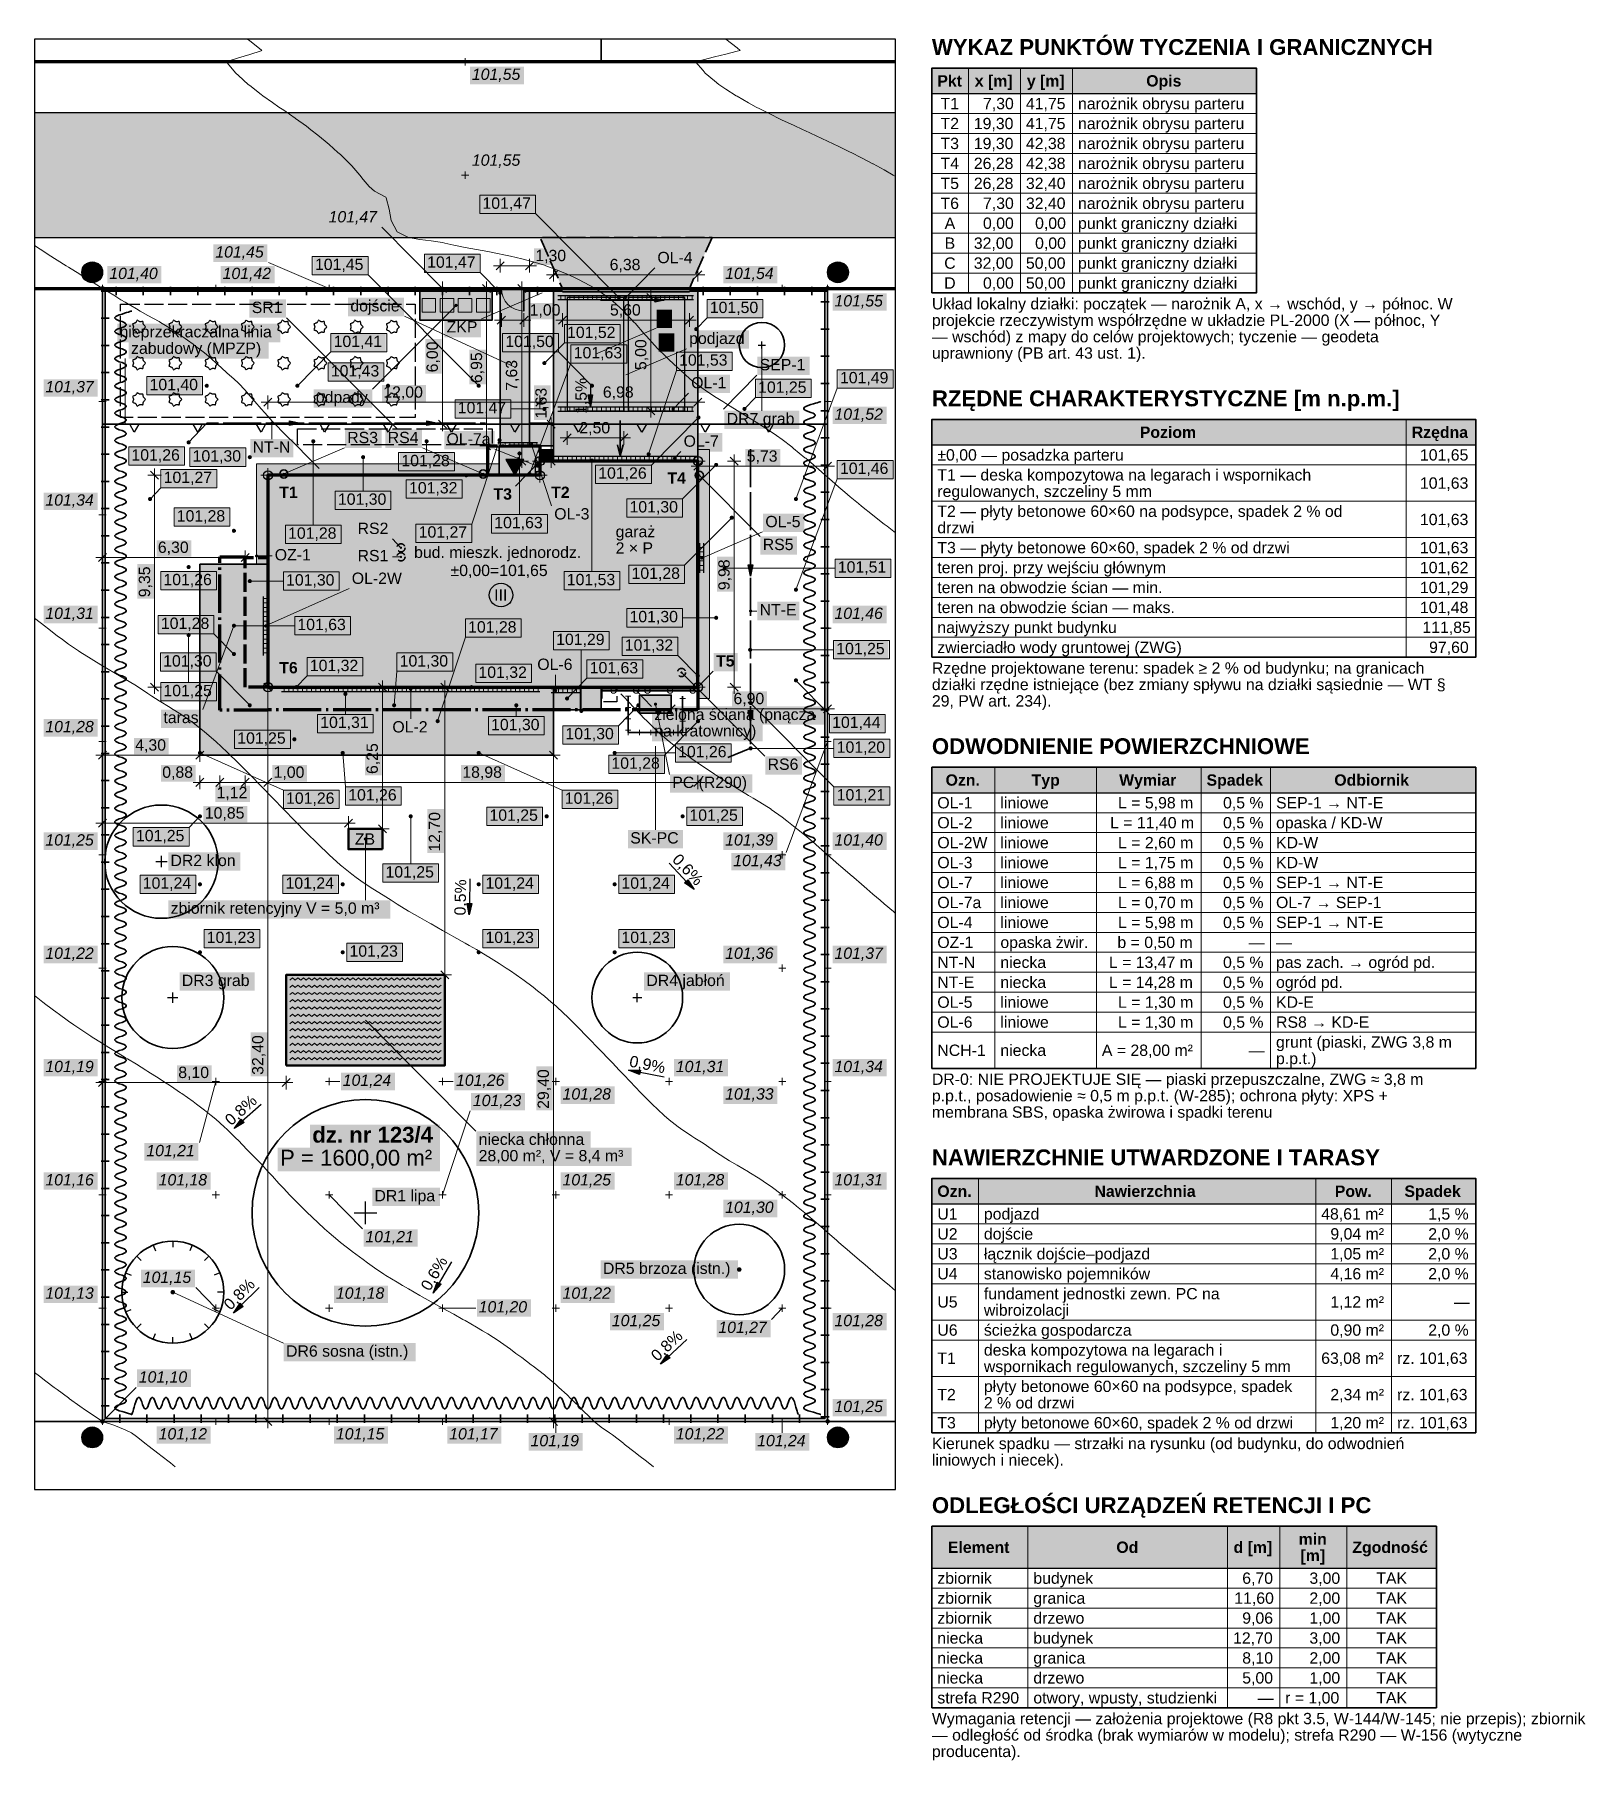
# Model space of a CAD drawing. Header units: metres. Extents: x -3 to 65.4, y -15 to 61.2.
import ezdxf

# ---------------------------------------------------------------- set-up
doc = ezdxf.new("R2010")
doc.units = ezdxf.units.M
for name, pattern in [('KRESKA_DLUGA', [9.45, 8.4, -1.05]), ('KRESKOWA', [5.25, 4.2, -1.05]), ('KRESKOWA_DROBNA', [3.15, 2.1, -1.05]), ('PUNKTOWA', [10.5, 8.4, -1.05, 0, -1.05])]:
    doc.linetypes.add(name, pattern=pattern)
for name, color, linetype, lineweight in [('A-MASKA', 7, 'Continuous', 18), ('Z-BUDYNEK', 7, 'Continuous', 100), ('Z-BUDYNEK-NAD', 7, 'KRESKOWA', 50), ('Z-DZIALKA', 1, 'Continuous', 35), ('Z-MAPA-RAMKA', 7, 'Continuous', 35), ('Z-OGRODZENIE', 7, 'Continuous', 35), ('Z-OPISY', 2, 'Continuous', 25), ('Z-RZEDNE-PROJ', 1, 'Continuous', 18), ('Z-TLO', 7, 'Continuous', 18), ('Z-TYCZENIE', 1, 'Continuous', 25), ('Z-UTWARDZENIA', 8, 'Continuous', 25), ('Z-WYMIARY', 1, 'Continuous', 18)]:
    doc.layers.add(name, color=color, linetype=linetype, lineweight=lineweight)
for name, color, linetype, lineweight, true_color in [('Z-DROGA', 8, 'Continuous', 35, 0x404040), ('Z-LZ', 1, 'Continuous', 35, 0xc00000), ('Z-MAPA', 8, 'Continuous', 18, 0x5a5a5a), ('Z-ODWODNIENIE', 150, 'Continuous', 25, 0x00808a), ('Z-RZEDNE', 32, 'Continuous', 18, 0x6b4423), ('Z-ZIELEN', 3, 'Continuous', 25, 0x1e7a1e)]:
    doc.layers.add(name, color=color, linetype=linetype, lineweight=lineweight, true_color=true_color)
doc.styles.add('PL_ARIAL', font='arial.ttf')
doc.styles.add('PL_ARIAL_B', font='arialbd.ttf')
doc.styles.add('PL_ARIAL_I', font='ariali.ttf')

msp = doc.modelspace()

# ---------------------------------------------------------------- texts
at = {"layer": 'Z-DZIALKA', "style": 'PL_ARIAL'}
for s, p in [('D', (-0.715, 50.458)), ('C', (32.19, 50.458)), ('A', (-0.695, -0.958)), ('B', (32.21, -0.958))]:
    msp.add_text(s, height=0.5, dxfattribs=at).set_placement(p)
at = {"layer": 'Z-LZ', "true_color": 0xc00000, "style": 'PL_ARIAL'}
for s, p in [('nieprzekraczalna linia', (0.753, 47.835)), ('zabudowy (MPZP)', (1.259, 47.11))]:
    msp.add_text(s, height=0.5, dxfattribs=at).set_placement(p)
at = {"layer": 'Z-ODWODNIENIE', "style": 'PL_ARIAL'}
for s, p in [('OL-4', (24.487, 51.11)), ('OL-1', (25.979, 45.585)), ('RS3', (10.8, 43.168)), ('RS4', (12.586, 43.168)), ('OL-7a', (15.18, 43.108)), ('OL-7', (25.644, 43.01)), ('NT-N', (6.625, 42.75)), ('RS2', (11.256, 39.16)), ('OL-3', (19.934, 39.8)), ('OL-5', (29.25, 39.458)), ('RS5', (29.135, 38.45)), ('OZ-1', (7.6, 37.994)), ('RS1', (11.256, 37.955)), ('OL-2W', (11, 36.957)), ('NT-E', (29, 35.566)), ('OL-6', (19.187, 33.16)), ('OL-2', (12.792, 30.4)), ('RS6', (29.35, 28.75)), ('ZB', (11.136, 25.45))]:
    msp.add_text(s, height=0.5, dxfattribs=at).set_placement(p)
for s, rotation, p in [('1,5%', 90, (21.369, 44.459)), ('0,6%', -46.75584, (25.108, 24.76)), ('0,5%', 88.85037, (16.023, 22.322)), ('0,9%', -11.14824, (23.218, 15.664)), ('0,8%', 41.84213, (5.676, 13.021)), ('0,6%', 59.3657, (14.44, 5.716)), ('0,8%', 45.13947, (5.649, 4.873)), ('0,8%', 43.22857, (24.487, 2.618))]:
    msp.add_text(s, height=0.5, rotation=rotation, dxfattribs=at).set_placement(p)
at = {"layer": 'Z-OPISY'}
for s, height, style, p in [('WYKAZ PUNKTÓW TYCZENIA I GRANICZNYCH', 0.7, 'PL_ARIAL_B', (36.6, 60.3)), ('Pkt', 0.5, 'PL_ARIAL_B', (36.84, 58.907)), ('x [m]', 0.5, 'PL_ARIAL_B', (38.492, 58.907)), ('y [m]', 0.5, 'PL_ARIAL_B', (40.791, 58.907)), ('Opis', 0.5, 'PL_ARIAL_B', (46.058, 58.907)), ('T1', 0.5, 'PL_ARIAL', (36.981, 57.905)), ('7,30', 0.5, 'PL_ARIAL', (38.855, 57.905)), ('41,75', 0.5, 'PL_ARIAL', (40.749, 57.905)), ('narożnik obrysu parteru', 0.5, 'PL_ARIAL', (43.048, 57.905)), ('T2', 0.5, 'PL_ARIAL', (36.981, 57.025)), ('19,30', 0.5, 'PL_ARIAL', (38.451, 57.025)), ('41,75', 0.5, 'PL_ARIAL', (40.749, 57.025)), ('narożnik obrysu parteru', 0.5, 'PL_ARIAL', (43.048, 57.025)), ('T3', 0.5, 'PL_ARIAL', (36.981, 56.145)), ('19,30', 0.5, 'PL_ARIAL', (38.451, 56.145)), ('42,38', 0.5, 'PL_ARIAL', (40.749, 56.145)), ('narożnik obrysu parteru', 0.5, 'PL_ARIAL', (43.048, 56.145)), ('T4', 0.5, 'PL_ARIAL', (36.981, 55.265)), ('26,28', 0.5, 'PL_ARIAL', (38.451, 55.265)), ('42,38', 0.5, 'PL_ARIAL', (40.749, 55.265)), ('narożnik obrysu parteru', 0.5, 'PL_ARIAL', (43.048, 55.265)), ('T5', 0.5, 'PL_ARIAL', (36.981, 54.385)), ('26,28', 0.5, 'PL_ARIAL', (38.451, 54.385)), ('32,40', 0.5, 'PL_ARIAL', (40.749, 54.385)), ('narożnik obrysu parteru', 0.5, 'PL_ARIAL', (43.048, 54.385)), ('T6', 0.5, 'PL_ARIAL', (36.981, 53.505)), ('7,30', 0.5, 'PL_ARIAL', (38.855, 53.505)), ('32,40', 0.5, 'PL_ARIAL', (40.749, 53.505)), ('narożnik obrysu parteru', 0.5, 'PL_ARIAL', (43.048, 53.505)), ('A', 0.5, 'PL_ARIAL', (37.163, 52.625)), ('0,00', 0.5, 'PL_ARIAL', (38.855, 52.625)), ('0,00', 0.5, 'PL_ARIAL', (41.154, 52.625)), ('punkt graniczny działki', 0.5, 'PL_ARIAL', (43.048, 52.625)), ('B', 0.5, 'PL_ARIAL', (37.163, 51.745)), ('32,00', 0.5, 'PL_ARIAL', (38.451, 51.745)), ('0,00', 0.5, 'PL_ARIAL', (41.154, 51.745)), ('punkt graniczny działki', 0.5, 'PL_ARIAL', (43.048, 51.745)), ('C', 0.5, 'PL_ARIAL', (37.143, 50.865)), ('32,00', 0.5, 'PL_ARIAL', (38.451, 50.865)), ('50,00', 0.5, 'PL_ARIAL', (40.749, 50.865)), ('punkt graniczny działki', 0.5, 'PL_ARIAL', (43.048, 50.865)), ('D', 0.5, 'PL_ARIAL', (37.143, 49.985)), ('0,00', 0.5, 'PL_ARIAL', (38.855, 49.985)), ('50,00', 0.5, 'PL_ARIAL', (40.749, 49.985)), ('punkt graniczny działki', 0.5, 'PL_ARIAL', (43.048, 49.985)), ('dojście', 0.5, 'PL_ARIAL', (10.938, 48.982)), ('Układ lokalny działki: początek — narożnik A, x → wschód, y → północ. W', 0.5, 'PL_ARIAL', (36.6, 49.07)), ('SR1', 0.5, 'PL_ARIAL', (6.586, 48.91)), ('P', 0.5, 'PL_ARIAL_B', (24.55, 48.458)), ('projekcie rzeczywistym współrzędne w układzie PL-2000 (X — północ, Y', 0.5, 'PL_ARIAL', (36.6, 48.345)), ('ZKP', 0.5, 'PL_ARIAL', (15.187, 48.052)), ('podjazd', 0.5, 'PL_ARIAL', (25.887, 47.545)), ('— wschód) z mapy do celów projektowych; tyczenie — geodeta', 0.5, 'PL_ARIAL', (36.6, 47.62)), ('P', 0.5, 'PL_ARIAL_B', (24.65, 47.41)), ('uprawniony (PB art. 43 ust. 1).', 0.5, 'PL_ARIAL', (36.6, 46.895)), ('SEP-1', 0.5, 'PL_ARIAL', (29, 46.385)), ('odpady', 0.5, 'PL_ARIAL', (9.416, 44.95)), ('RZĘDNE CHARAKTERYSTYCZNE [m n.p.m.]', 0.7, 'PL_ARIAL_B', (36.6, 44.795)), ('DR7 grab', 0.5, 'PL_ARIAL', (27.545, 44)), ('Poziom', 0.5, 'PL_ARIAL_B', (45.776, 43.402)), ('Rzędna', 0.5, 'PL_ARIAL_B', (57.776, 43.402)), ('±0,00 — posadzka parteru', 0.5, 'PL_ARIAL', (36.84, 42.4)), ('101,65', 0.5, 'PL_ARIAL', (58.137, 42.4)), ('T1 — deska kompozytowa na legarach i wspornikach', 0.5, 'PL_ARIAL', (36.84, 41.52)), ('regulowanych, szczeliny 5 mm', 0.5, 'PL_ARIAL', (36.84, 40.795)), ('101,63', 0.5, 'PL_ARIAL', (58.137, 41.157)), ('T2 — płyty betonowe 60×60 na podsypce, spadek 2 % od', 0.5, 'PL_ARIAL', (36.84, 39.915)), ('drzwi', 0.5, 'PL_ARIAL', (36.84, 39.19)), ('101,63', 0.5, 'PL_ARIAL', (58.137, 39.552)), ('garaż', 0.5, 'PL_ARIAL', (22.645, 39.017)), ('bud. mieszk. jednorodz.', 0.5, 'PL_ARIAL', (13.75, 38.104)), ('2 × P', 0.5, 'PL_ARIAL', (22.645, 38.292)), ('T3 — płyty betonowe 60×60, spadek 2 % od drzwi', 0.5, 'PL_ARIAL', (36.84, 38.31)), ('101,63', 0.5, 'PL_ARIAL', (58.137, 38.31)), ('±0,00=101,65', 0.5, 'PL_ARIAL', (15.357, 37.304)), ('teren proj. przy wejściu głównym', 0.5, 'PL_ARIAL', (36.84, 37.43)), ('101,62', 0.5, 'PL_ARIAL', (58.137, 37.43)), ('III', 0.5, 'PL_ARIAL', (17.285, 36.214)), ('teren na obwodzie ścian — min.', 0.5, 'PL_ARIAL', (36.84, 36.55)), ('101,29', 0.5, 'PL_ARIAL', (58.137, 36.55)), ('teren na obwodzie ścian — maks.', 0.5, 'PL_ARIAL', (36.84, 35.67)), ('101,48', 0.5, 'PL_ARIAL', (58.137, 35.67)), ('najwyższy punkt budynku', 0.5, 'PL_ARIAL', (36.84, 34.79)), ('111,85', 0.5, 'PL_ARIAL', (58.245, 34.79)), ('zwierciadło wody gruntowej (ZWG)', 0.5, 'PL_ARIAL', (36.84, 33.91)), ('97,60', 0.5, 'PL_ARIAL', (58.541, 33.91)), ('Rzędne projektowane terenu: spadek ≥ 2 % od budynku; na granicach', 0.5, 'PL_ARIAL', (36.6, 32.995)), ('działki rzędne istniejące (bez zmiany spływu na działki sąsiednie — WT §', 0.5, 'PL_ARIAL', (36.6, 32.27)), ('29, PW art. 234).', 0.5, 'PL_ARIAL', (36.6, 31.545)), ('taras', 0.5, 'PL_ARIAL', (2.688, 30.813)), ('zielona ściana (pnącza', 0.5, 'PL_ARIAL', (24.35, 30.95)), ('na kratownicy)', 0.5, 'PL_ARIAL', (24.35, 30.225)), ('ODWODNIENIE POWIERZCHNIOWE', 0.7, 'PL_ARIAL_B', (36.6, 29.445)), ('PC (R290)', 0.5, 'PL_ARIAL', (25.142, 27.95)), ('Ozn.', 0.5, 'PL_ARIAL_B', (37.204, 28.052)), ('Typ', 0.5, 'PL_ARIAL_B', (41.002, 28.052)), ('Wymiar', 0.5, 'PL_ARIAL_B', (44.865, 28.052)), ('Spadek', 0.5, 'PL_ARIAL_B', (48.721, 28.052)), ('Odbiornik', 0.5, 'PL_ARIAL_B', (54.357, 28.052)), ('OL-1', 0.5, 'PL_ARIAL', (36.84, 27.05)), ('liniowe', 0.5, 'PL_ARIAL', (39.622, 27.05)), ('L = 5,98 m', 0.5, 'PL_ARIAL', (44.814, 27.05)), ('0,5 %', 0.5, 'PL_ARIAL', (49.448, 27.05)), ('SEP-1 → NT-E', 0.5, 'PL_ARIAL', (51.786, 27.05)), ('OL-2', 0.5, 'PL_ARIAL', (36.84, 26.17)), ('liniowe', 0.5, 'PL_ARIAL', (39.622, 26.17)), ('L = 11,40 m', 0.5, 'PL_ARIAL', (44.464, 26.17)), ('0,5 %', 0.5, 'PL_ARIAL', (49.448, 26.17)), ('opaska / KD-W', 0.5, 'PL_ARIAL', (51.786, 26.17)), ('SK-PC', 0.5, 'PL_ARIAL', (23.289, 25.5)), ('OL-2W', 0.5, 'PL_ARIAL', (36.84, 25.29)), ('liniowe', 0.5, 'PL_ARIAL', (39.622, 25.29)), ('L = 2,60 m', 0.5, 'PL_ARIAL', (44.814, 25.29)), ('0,5 %', 0.5, 'PL_ARIAL', (49.448, 25.29)), ('KD-W', 0.5, 'PL_ARIAL', (51.786, 25.29)), ('DR2 klon', 0.5, 'PL_ARIAL', (3, 24.505)), ('OL-3', 0.5, 'PL_ARIAL', (36.84, 24.41)), ('liniowe', 0.5, 'PL_ARIAL', (39.622, 24.41)), ('L = 1,75 m', 0.5, 'PL_ARIAL', (44.814, 24.41)), ('0,5 %', 0.5, 'PL_ARIAL', (49.448, 24.41)), ('KD-W', 0.5, 'PL_ARIAL', (51.786, 24.41)), ('OL-7', 0.5, 'PL_ARIAL', (36.84, 23.53)), ('liniowe', 0.5, 'PL_ARIAL', (39.622, 23.53)), ('L = 6,88 m', 0.5, 'PL_ARIAL', (44.814, 23.53)), ('0,5 %', 0.5, 'PL_ARIAL', (49.448, 23.53)), ('SEP-1 → NT-E', 0.5, 'PL_ARIAL', (51.786, 23.53)), ('zbiornik retencyjny V = 5,0 m³', 0.5, 'PL_ARIAL', (3.005, 22.4)), ('OL-7a', 0.5, 'PL_ARIAL', (36.84, 22.65)), ('liniowe', 0.5, 'PL_ARIAL', (39.622, 22.65)), ('L = 0,70 m', 0.5, 'PL_ARIAL', (44.814, 22.65)), ('0,5 %', 0.5, 'PL_ARIAL', (49.448, 22.65)), ('OL-7 → SEP-1', 0.5, 'PL_ARIAL', (51.786, 22.65)), ('OL-4', 0.5, 'PL_ARIAL', (36.84, 21.77)), ('liniowe', 0.5, 'PL_ARIAL', (39.622, 21.77)), ('L = 5,98 m', 0.5, 'PL_ARIAL', (44.814, 21.77)), ('0,5 %', 0.5, 'PL_ARIAL', (49.448, 21.77)), ('SEP-1 → NT-E', 0.5, 'PL_ARIAL', (51.786, 21.77)), ('OZ-1', 0.5, 'PL_ARIAL', (36.84, 20.89)), ('opaska żwir.', 0.5, 'PL_ARIAL', (39.622, 20.89)), ('b = 0,50 m', 0.5, 'PL_ARIAL', (44.787, 20.89)), ('—', 0.5, 'PL_ARIAL', (50.58, 20.89)), ('—', 0.5, 'PL_ARIAL', (51.786, 20.89)), ('NT-N', 0.5, 'PL_ARIAL', (36.84, 20.01)), ('niecka', 0.5, 'PL_ARIAL', (39.622, 20.01)), ('L = 13,47 m', 0.5, 'PL_ARIAL', (44.41, 20.01)), ('0,5 %', 0.5, 'PL_ARIAL', (49.448, 20.01)), ('pas zach. → ogród pd.', 0.5, 'PL_ARIAL', (51.786, 20.01)), ('DR3 grab', 0.5, 'PL_ARIAL', (3.5, 19.21)), ('DR4 jabłoń', 0.5, 'PL_ARIAL', (24, 19.21)), ('NT-E', 0.5, 'PL_ARIAL', (36.84, 19.13)), ('niecka', 0.5, 'PL_ARIAL', (39.622, 19.13)), ('L = 14,28 m', 0.5, 'PL_ARIAL', (44.41, 19.13)), ('0,5 %', 0.5, 'PL_ARIAL', (49.448, 19.13)), ('ogród pd.', 0.5, 'PL_ARIAL', (51.786, 19.13)), ('OL-5', 0.5, 'PL_ARIAL', (36.84, 18.25)), ('liniowe', 0.5, 'PL_ARIAL', (39.622, 18.25)), ('L = 1,30 m', 0.5, 'PL_ARIAL', (44.814, 18.25)), ('0,5 %', 0.5, 'PL_ARIAL', (49.448, 18.25)), ('KD-E', 0.5, 'PL_ARIAL', (51.786, 18.25)), ('OL-6', 0.5, 'PL_ARIAL', (36.84, 17.37)), ('liniowe', 0.5, 'PL_ARIAL', (39.622, 17.37)), ('L = 1,30 m', 0.5, 'PL_ARIAL', (44.814, 17.37)), ('0,5 %', 0.5, 'PL_ARIAL', (49.448, 17.37)), ('RS8 → KD-E', 0.5, 'PL_ARIAL', (51.786, 17.37)), ('grunt (piaski, ZWG 3,8 m', 0.5, 'PL_ARIAL', (51.786, 16.49)), ('NCH-1', 0.5, 'PL_ARIAL', (36.84, 16.127)), ('niecka', 0.5, 'PL_ARIAL', (39.622, 16.127)), ('A = 28,00 m²', 0.5, 'PL_ARIAL', (44.1, 16.127)), ('—', 0.5, 'PL_ARIAL', (50.58, 16.127)), ('p.p.t.)', 0.5, 'PL_ARIAL', (51.786, 15.765)), ('DR-0: NIE PROJEKTUJE SIĘ — piaski przepuszczalne, ZWG ≈ 3,8 m', 0.5, 'PL_ARIAL', (36.6, 14.85)), ('p.p.t., posadowienie ≈ 0,5 m p.p.t. (W-285); ochrona płyty: XPS +', 0.5, 'PL_ARIAL', (36.6, 14.125)), ('membrana SBS, opaska żwirowa i spadki terenu', 0.5, 'PL_ARIAL', (36.6, 13.4)), ('dz. nr 123/4', 0.7, 'PL_ARIAL_B', (9.258, 12.3)), ('niecka chłonna', 0.5, 'PL_ARIAL', (16.6, 12.2)), ('P = 1600,00 m²', 0.7, 'PL_ARIAL', (7.834, 11.285)), ('28,00 m², V = 8,4 m³', 0.5, 'PL_ARIAL', (16.6, 11.475)), ('NAWIERZCHNIE UTWARDZONE I TARASY', 0.7, 'PL_ARIAL_B', (36.6, 11.3)), ('DR1 lipa', 0.5, 'PL_ARIAL', (12, 9.71)), ('Ozn.', 0.5, 'PL_ARIAL_B', (36.84, 9.907)), ('Nawierzchnia', 0.5, 'PL_ARIAL_B', (43.775, 9.907)), ('Pow.', 0.5, 'PL_ARIAL_B', (54.38, 9.907)), ('Spadek', 0.5, 'PL_ARIAL_B', (57.452, 9.907)), ('U1', 0.5, 'PL_ARIAL', (36.84, 8.905)), ('podjazd', 0.5, 'PL_ARIAL', (38.894, 8.905)), ('48,61 m²', 0.5, 'PL_ARIAL', (53.78, 8.905)), ('1,5 %', 0.5, 'PL_ARIAL', (58.502, 8.905)), ('U2', 0.5, 'PL_ARIAL', (36.84, 8.025)), ('dojście', 0.5, 'PL_ARIAL', (38.894, 8.025)), ('9,04 m²', 0.5, 'PL_ARIAL', (54.184, 8.025)), ('2,0 %', 0.5, 'PL_ARIAL', (58.502, 8.025)), ('U3', 0.5, 'PL_ARIAL', (36.84, 7.145)), ('łącznik dojście–podjazd', 0.5, 'PL_ARIAL', (38.894, 7.145)), ('1,05 m²', 0.5, 'PL_ARIAL', (54.184, 7.145)), ('2,0 %', 0.5, 'PL_ARIAL', (58.502, 7.145)), ('DR5 brzoza (istn.)', 0.5, 'PL_ARIAL', (22.084, 6.505)), ('U4', 0.5, 'PL_ARIAL', (36.84, 6.265)), ('stanowisko pojemników', 0.5, 'PL_ARIAL', (38.894, 6.265)), ('4,16 m²', 0.5, 'PL_ARIAL', (54.184, 6.265)), ('2,0 %', 0.5, 'PL_ARIAL', (58.502, 6.265)), ('U5', 0.5, 'PL_ARIAL', (36.84, 5.022)), ('fundament jednostki zewn. PC na', 0.5, 'PL_ARIAL', (38.894, 5.385)), ('1,12 m²', 0.5, 'PL_ARIAL', (54.184, 5.022)), ('wibroizolacji', 0.5, 'PL_ARIAL', (38.894, 4.66)), ('—', 0.5, 'PL_ARIAL', (59.633, 5.022)), ('U6', 0.5, 'PL_ARIAL', (36.84, 3.78)), ('ścieżka gospodarcza', 0.5, 'PL_ARIAL', (38.894, 3.78)), ('0,90 m²', 0.5, 'PL_ARIAL', (54.184, 3.78)), ('2,0 %', 0.5, 'PL_ARIAL', (58.502, 3.78)), ('DR6 sosna (istn.)', 0.5, 'PL_ARIAL', (8.1, 2.853)), ('deska kompozytowa na legarach i', 0.5, 'PL_ARIAL', (38.894, 2.9)), ('T1', 0.5, 'PL_ARIAL', (36.84, 2.537)), ('wspornikach regulowanych, szczeliny 5 mm', 0.5, 'PL_ARIAL', (38.894, 2.175)), ('63,08 m²', 0.5, 'PL_ARIAL', (53.78, 2.537)), ('rz. 101,63', 0.5, 'PL_ARIAL', (57.128, 2.537)), ('płyty betonowe 60×60 na podsypce, spadek', 0.5, 'PL_ARIAL', (38.894, 1.295)), ('T2', 0.5, 'PL_ARIAL', (36.84, 0.932)), ('2 % od drzwi', 0.5, 'PL_ARIAL', (38.894, 0.57)), ('2,34 m²', 0.5, 'PL_ARIAL', (54.184, 0.932)), ('rz. 101,63', 0.5, 'PL_ARIAL', (57.128, 0.932)), ('T3', 0.5, 'PL_ARIAL', (36.84, -0.31)), ('płyty betonowe 60×60, spadek 2 % od drzwi', 0.5, 'PL_ARIAL', (38.894, -0.31)), ('1,20 m²', 0.5, 'PL_ARIAL', (54.184, -0.31)), ('rz. 101,63', 0.5, 'PL_ARIAL', (57.128, -0.31)), ('Kierunek spadku — strzałki na rysunku (od budynku, do odwodnień', 0.5, 'PL_ARIAL', (36.6, -1.225)), ('liniowych i niecek).', 0.5, 'PL_ARIAL', (36.6, -1.95)), ('ODLEGŁOŚCI URZĄDZEŃ RETENCJI I PC', 0.7, 'PL_ARIAL_B', (36.6, -4.05)), ('Element', 0.5, 'PL_ARIAL_B', (37.305, -5.805)), ('Od', 0.5, 'PL_ARIAL_B', (44.739, -5.805)), ('d [m]', 0.5, 'PL_ARIAL_B', (49.912, -5.805)), ('min', 0.5, 'PL_ARIAL_B', (52.785, -5.443)), ('Zgodność', 0.5, 'PL_ARIAL_B', (55.154, -5.805)), ('[m]', 0.5, 'PL_ARIAL_B', (52.866, -6.168)), ('zbiornik', 0.5, 'PL_ARIAL', (36.84, -7.17)), ('budynek', 0.5, 'PL_ARIAL', (41.077, -7.17)), ('6,70', 0.5, 'PL_ARIAL', (50.295, -7.17)), ('3,00', 0.5, 'PL_ARIAL', (53.259, -7.17)), ('TAK', 0.5, 'PL_ARIAL', (56.21, -7.17)), ('zbiornik', 0.5, 'PL_ARIAL', (36.84, -8.05)), ('granica', 0.5, 'PL_ARIAL', (41.077, -8.05)), ('11,60', 0.5, 'PL_ARIAL', (49.944, -8.05)), ('2,00', 0.5, 'PL_ARIAL', (53.259, -8.05)), ('TAK', 0.5, 'PL_ARIAL', (56.21, -8.05)), ('zbiornik', 0.5, 'PL_ARIAL', (36.84, -8.93)), ('drzewo', 0.5, 'PL_ARIAL', (41.077, -8.93)), ('9,06', 0.5, 'PL_ARIAL', (50.295, -8.93)), ('1,00', 0.5, 'PL_ARIAL', (53.259, -8.93)), ('TAK', 0.5, 'PL_ARIAL', (56.21, -8.93)), ('niecka', 0.5, 'PL_ARIAL', (36.84, -9.81)), ('budynek', 0.5, 'PL_ARIAL', (41.077, -9.81)), ('12,70', 0.5, 'PL_ARIAL', (49.891, -9.81)), ('3,00', 0.5, 'PL_ARIAL', (53.259, -9.81)), ('TAK', 0.5, 'PL_ARIAL', (56.21, -9.81)), ('niecka', 0.5, 'PL_ARIAL', (36.84, -10.69)), ('granica', 0.5, 'PL_ARIAL', (41.077, -10.69)), ('8,10', 0.5, 'PL_ARIAL', (50.295, -10.69)), ('2,00', 0.5, 'PL_ARIAL', (53.259, -10.69)), ('TAK', 0.5, 'PL_ARIAL', (56.21, -10.69)), ('niecka', 0.5, 'PL_ARIAL', (36.84, -11.57)), ('drzewo', 0.5, 'PL_ARIAL', (41.077, -11.57)), ('5,00', 0.5, 'PL_ARIAL', (50.295, -11.57)), ('1,00', 0.5, 'PL_ARIAL', (53.259, -11.57)), ('TAK', 0.5, 'PL_ARIAL', (56.21, -11.57)), ('strefa R290', 0.5, 'PL_ARIAL', (36.84, -12.45)), ('otwory, wpusty, studzienki', 0.5, 'PL_ARIAL', (41.077, -12.45)), ('r = 1,00', 0.5, 'PL_ARIAL', (52.189, -12.45)), ('TAK', 0.5, 'PL_ARIAL', (56.21, -12.45)), ('Wymagania retencji — założenia projektowe (R8 pkt 3.5, W-144/W-145; nie przepis); zbiornik', 0.5, 'PL_ARIAL', (36.6, -13.365)), ('—', 0.5, 'PL_ARIAL', (50.982, -12.45)), ('— odległość od środka (brak wymiarów w modelu); strefa R290 — W-156 (wytyczne', 0.5, 'PL_ARIAL', (36.6, -14.09)), ('producenta).', 0.5, 'PL_ARIAL', (36.6, -14.815))]:
    msp.add_text(s, height=height, dxfattribs=dict(at, style=style)).set_placement(p)
at = {"layer": 'Z-RZEDNE', "true_color": 0x6b4423, "style": 'PL_ARIAL_I'}
for s, p in [('101,55', (16.3, 59.2)), ('101,55', (16.3, 55.41)), ('101,47', (9.977, 52.91)), ('101,45', (4.977, 51.358)), ('101,40', (0.3, 50.41)), ('101,42', (5.3, 50.41)), ('101,54', (27.477, 50.41)), ('101,55', (32.3, 49.2)), ('101,37', (-2.523, 45.41)), ('101,52', (32.3, 44.2)), ('101,34', (-2.523, 40.41)), ('101,31', (-2.523, 35.41)), ('101,46', (32.3, 35.41)), ('101,28', (-2.523, 30.41)), ('101,25', (-2.523, 25.41)), ('101,39', (27.477, 25.41)), ('101,40', (32.3, 25.41)), ('101,43', (27.833, 24.5)), ('101,22', (-2.523, 20.41)), ('101,36', (27.477, 20.41)), ('101,37', (32.3, 20.41)), ('101,19', (-2.523, 15.41)), ('101,24', (10.6, 14.805)), ('101,26', (15.6, 14.805)), ('101,31', (25.3, 15.41)), ('101,34', (32.3, 15.41)), ('101,28', (20.3, 14.2)), ('101,33', (27.477, 14.2)), ('101,23', (16.344, 13.91)), ('101,21', (1.933, 11.7)), ('101,16', (-2.523, 10.41)), ('101,18', (2.477, 10.41)), ('101,25', (20.3, 10.41)), ('101,28', (25.3, 10.41)), ('101,31', (32.3, 10.41)), ('101,30', (27.477, 9.2)), ('101,21', (11.6, 7.9)), ('101,15', (1.777, 6.11)), ('101,13', (-2.523, 5.41)), ('101,18', (10.3, 5.41)), ('101,22', (20.3, 5.41)), ('101,20', (16.6, 4.805)), ('101,25', (22.477, 4.2)), ('101,28', (32.3, 4.2)), ('101,27', (27.177, 3.9)), ('101,10', (1.6, 1.71)), ('101,25', (32.3, 0.41)), ('101,12', (2.477, -0.8)), ('101,15', (10.3, -0.8)), ('101,17', (15.3, -0.8)), ('101,19', (18.889, -1.1)), ('101,22', (25.3, -0.8)), ('101,24', (28.889, -1.1))]:
    msp.add_text(s, height=0.5, dxfattribs=at).set_placement(p)
at = {"layer": 'Z-RZEDNE-PROJ', "style": 'PL_ARIAL'}
for s, p in [('101,47', (16.767, 53.51)), ('101,45', (9.377, 50.81)), ('101,47', (14.327, 50.91)), ('101,50', (26.8, 48.91)), ('101,52', (20.5, 47.81)), ('101,41', (10.2, 47.41)), ('101,50', (17.777, 47.41)), ('101,63', (20.794, 46.91)), ('101,43', (10.077, 46.11)), ('101,53', (25.444, 46.59)), ('101,40', (2.077, 45.505)), ('101,25', (28.93, 45.39)), ('101,49', (32.544, 45.81)), ('101,47', (15.677, 44.485)), ('101,26', (1.277, 42.4)), ('101,30', (3.977, 42.355)), ('101,28', (13.189, 42.15)), ('101,27', (2.7, 41.41)), ('101,26', (21.877, 41.6)), ('101,46', (32.544, 41.81)), ('101,32', (13.527, 40.95)), ('101,30', (10.389, 40.45)), ('101,30', (23.257, 40.11)), ('101,28', (3.277, 39.71)), ('101,63', (17.289, 39.413)), ('101,28', (8.189, 38.95)), ('101,27', (13.953, 39)), ('101,26', (2.689, 36.9)), ('101,30', (8.1, 36.885)), ('101,53', (20.489, 36.9)), ('101,28', (23.347, 37.18)), ('101,51', (32.45, 37.455)), ('101,28', (2.577, 34.97)), ('101,63', (8.6, 34.918)), ('101,28', (16.134, 34.81)), ('101,30', (23.257, 35.265)), ('101,29', (20.019, 34.26)), ('101,32', (23.047, 34.01)), ('101,25', (32.38, 33.855)), ('101,30', (2.677, 33.31)), ('101,32', (9.15, 33.11)), ('101,30', (13.114, 33.31)), ('101,63', (21.5, 33.01)), ('101,32', (16.59, 32.81)), ('101,25', (2.689, 32)), ('101,31', (9.609, 30.6)), ('101,30', (17.149, 30.5)), ('101,30', (20.427, 30.1)), ('101,44', (32.2, 30.6)), ('101,25', (5.947, 29.905)), ('101,26', (25.4, 29.305)), ('101,20', (32.4, 29.505)), ('101,28', (22.457, 28.8)), ('101,26', (8.1, 27.253)), ('101,26', (10.844, 27.4)), ('101,26', (20.4, 27.253)), ('101,21', (32.4, 27.4)), ('101,25', (17.077, 26.505)), ('101,25', (25.9, 26.505)), ('101,25', (1.477, 25.6)), ('101,25', (12.489, 24)), ('101,24', (1.777, 23.505)), ('101,24', (8.077, 23.505)), ('101,24', (16.9, 23.505)), ('101,24', (22.9, 23.505)), ('101,23', (4.6, 21.11)), ('101,23', (16.9, 21.11)), ('101,23', (22.9, 21.11)), ('101,23', (10.9, 20.505))]:
    msp.add_text(s, height=0.5, dxfattribs=at).set_placement(p)
at = {"layer": 'Z-TYCZENIE', "style": 'PL_ARIAL_B'}
for s, p in [('T1', (7.8, 40.75)), ('T3', (17.252, 40.675)), ('T2', (19.8, 40.75)), ('T4', (24.927, 41.375)), ('T6', (7.8, 33.01)), ('T5', (27.075, 33.31))]:
    msp.add_text(s, height=0.5, dxfattribs=at).set_placement(p)
at = {"layer": 'Z-WYMIARY', "style": 'PL_ARIAL'}
for s, p in [('1,30', (19.1, 51.2)), ('6,38', (22.38, 50.8)), ('1,00', (18.85, 48.8)), ('5,60', (22.393, 48.8)), ('12,00', (12.391, 45.175)), ('6,98', (22.08, 45.175)), ('2,50', (21.043, 43.6)), ('5,73', (28.43, 42.35)), ('6,30', (2.443, 38.325)), ('6,90', (27.843, 31.65)), ('4,30', (1.443, 29.6)), ('0,88', (2.636, 28.4)), ('1,00', (7.55, 28.4)), ('18,98', (15.878, 28.4)), ('1,12', (5.033, 27.5)), ('10,85', (4.516, 26.6)), ('8,10', (3.343, 15.15))]:
    msp.add_text(s, height=0.5, dxfattribs=at).set_placement(p)
for s, p in [('6,00', (14.8, 46.293)), ('5,00', (24, 46.393)), ('6,95', (16.75, 45.818)), ('7,63', (18.3, 45.48)), ('1,63', (19.6, 44.25)), ('9,35', (2.1, 36.368)), ('9,98', (27.675, 36.68)), ('6,25', (12.15, 28.568)), ('12,70', (14.9, 25.141)), ('32,40', (7.1, 15.291)), ('29,40', (19.7, 13.791))]:
    msp.add_text(s, height=0.5, rotation=90, dxfattribs=at).set_placement(p)

# ---------------------------------------------------------------- hatches: boundary and pattern name
at = {"layer": 'A-MASKA', "true_color": 0xffffff}
for points in [[(16.22, 59.01), (18.603, 59.01), (18.603, 59.78), (16.22, 59.78)], [(16.22, 55.22), (18.603, 55.22), (18.603, 55.99), (16.22, 55.99)], [(16.687, 53.32), (19.07, 53.32), (19.07, 54.09), (16.687, 54.09)], [(9.897, 52.72), (12.28, 52.72), (12.28, 53.49), (9.897, 53.49)], [(4.897, 51.168), (7.28, 51.168), (7.28, 51.938), (4.897, 51.938)], [(9.297, 50.62), (11.68, 50.62), (11.68, 51.39), (9.297, 51.39)], [(14.247, 50.72), (16.63, 50.72), (16.63, 51.49), (14.247, 51.49)], [(19.04, 51.03), (20.574, 51.03), (20.574, 51.76), (19.04, 51.76)], [(22.32, 50.63), (23.855, 50.63), (23.855, 51.36), (22.32, 51.36)], [(24.387, 50.9), (26.203, 50.9), (26.203, 51.71), (24.387, 51.71)], [(0.22, 50.22), (2.603, 50.22), (2.603, 50.99), (0.22, 50.99)], [(5.22, 50.22), (7.603, 50.22), (7.603, 50.99), (5.22, 50.99)], [(27.397, 50.22), (29.78, 50.22), (29.78, 50.99), (27.397, 50.99)], [(6.486, 48.7), (8.1, 48.7), (8.1, 49.51), (6.486, 49.51)], [(10.838, 48.772), (13.3, 48.772), (13.3, 49.582), (10.838, 49.582)], [(32.22, 49.01), (34.603, 49.01), (34.603, 49.78), (32.22, 49.78)], [(18.79, 48.63), (20.324, 48.63), (20.324, 49.36), (18.79, 49.36)], [(22.333, 48.63), (23.867, 48.63), (23.867, 49.36), (22.333, 49.36)], [(24.45, 48.248), (25.135, 48.248), (25.135, 49.058), (24.45, 49.058)], [(26.72, 48.72), (29.103, 48.72), (29.103, 49.49), (26.72, 49.49)], [(0.653, 47.625), (7.841, 47.625), (7.841, 48.435), (0.653, 48.435)], [(10.12, 47.22), (12.503, 47.22), (12.503, 47.99), (10.12, 47.99)], [(15.087, 47.842), (16.7, 47.842), (16.7, 48.652), (15.087, 48.652)], [(17.697, 47.22), (20.08, 47.22), (20.08, 47.99), (17.697, 47.99)], [(20.42, 47.62), (22.803, 47.62), (22.803, 48.39), (20.42, 48.39)], [(24.55, 47.2), (25.235, 47.2), (25.235, 48.01), (24.55, 48.01)], [(25.787, 47.335), (28.533, 47.335), (28.533, 48.145), (25.787, 48.145)], [(1.159, 46.9), (7.336, 46.9), (7.336, 47.71), (1.159, 47.71)], [(14.97, 46.233), (14.97, 47.767), (14.24, 47.767), (14.24, 46.233)], [(16.92, 45.758), (16.92, 47.292), (16.19, 47.292), (16.19, 45.758)], [(20.714, 46.72), (23.097, 46.72), (23.097, 47.49), (20.714, 47.49)], [(24.17, 46.333), (24.17, 47.867), (23.44, 47.867), (23.44, 46.333)], [(9.997, 45.92), (12.38, 45.92), (12.38, 46.69), (9.997, 46.69)], [(18.47, 45.42), (18.47, 46.955), (17.74, 46.955), (17.74, 45.42)], [(25.364, 46.4), (27.747, 46.4), (27.747, 47.17), (25.364, 47.17)], [(28.9, 46.175), (31.2, 46.175), (31.2, 46.985), (28.9, 46.985)], [(-2.603, 45.22), (-0.22, 45.22), (-0.22, 45.99), (-2.603, 45.99)], [(1.997, 45.315), (4.38, 45.315), (4.38, 46.085), (1.997, 46.085)], [(12.331, 45.005), (14.269, 45.005), (14.269, 45.735), (12.331, 45.735)], [(19.77, 44.19), (19.77, 45.724), (19.04, 45.724), (19.04, 44.19)], [(22.02, 45.005), (23.555, 45.005), (23.555, 45.735), (22.02, 45.735)], [(25.879, 45.375), (27.694, 45.375), (27.694, 46.185), (25.879, 46.185)], [(28.85, 45.2), (31.233, 45.2), (31.233, 45.97), (28.85, 45.97)], [(32.464, 45.62), (34.847, 45.62), (34.847, 46.39), (32.464, 46.39)], [(9.316, 44.74), (11.9, 44.74), (11.9, 45.55), (9.316, 45.55)], [(15.597, 44.295), (17.98, 44.295), (17.98, 45.065), (15.597, 45.065)], [(27.445, 43.79), (30.755, 43.79), (30.755, 44.6), (27.445, 44.6)], [(32.22, 44.01), (34.603, 44.01), (34.603, 44.78), (32.22, 44.78)], [(10.7, 42.958), (12.314, 42.958), (12.314, 43.768), (10.7, 43.768)], [(12.486, 42.958), (14.1, 42.958), (14.1, 43.768), (12.486, 43.768)], [(15.08, 42.898), (17.3, 42.898), (17.3, 43.708), (15.08, 43.708)], [(20.983, 43.43), (22.517, 43.43), (22.517, 44.16), (20.983, 44.16)], [(25.544, 42.8), (27.359, 42.8), (27.359, 43.61), (25.544, 43.61)], [(1.197, 42.21), (3.58, 42.21), (3.58, 42.98), (1.197, 42.98)], [(3.897, 42.165), (6.28, 42.165), (6.28, 42.935), (3.897, 42.935)], [(6.525, 42.54), (8.421, 42.54), (8.421, 43.35), (6.525, 43.35)], [(13.109, 41.96), (15.491, 41.96), (15.491, 42.73), (13.109, 42.73)], [(28.37, 42.18), (29.905, 42.18), (29.905, 42.91), (28.37, 42.91)], [(2.62, 41.22), (5.003, 41.22), (5.003, 41.99), (2.62, 41.99)], [(21.797, 41.41), (24.18, 41.41), (24.18, 42.18), (21.797, 42.18)], [(24.827, 41.165), (25.875, 41.165), (25.875, 41.975), (24.827, 41.975)], [(32.464, 41.62), (34.847, 41.62), (34.847, 42.39), (32.464, 42.39)], [(7.7, 40.54), (8.748, 40.54), (8.748, 41.35), (7.7, 41.35)], [(13.447, 40.76), (15.83, 40.76), (15.83, 41.53), (13.447, 41.53)], [(17.152, 40.465), (18.2, 40.465), (18.2, 41.275), (17.152, 41.275)], [(19.7, 40.54), (20.748, 40.54), (20.748, 41.35), (19.7, 41.35)], [(-2.603, 40.22), (-0.22, 40.22), (-0.22, 40.99), (-2.603, 40.99)], [(10.309, 40.26), (12.691, 40.26), (12.691, 41.03), (10.309, 41.03)], [(19.834, 39.59), (21.649, 39.59), (21.649, 40.4), (19.834, 40.4)], [(23.177, 39.92), (25.56, 39.92), (25.56, 40.69), (23.177, 40.69)], [(3.197, 39.52), (5.58, 39.52), (5.58, 40.29), (3.197, 40.29)], [(11.156, 38.95), (12.77, 38.95), (12.77, 39.76), (11.156, 39.76)], [(17.209, 39.223), (19.591, 39.223), (19.591, 39.992), (17.209, 39.992)], [(22.545, 38.807), (24.563, 38.807), (24.563, 39.617), (22.545, 39.617)], [(29.15, 39.248), (30.966, 39.248), (30.966, 40.058), (29.15, 40.058)], [(2.383, 38.155), (3.917, 38.155), (3.917, 38.885), (2.383, 38.885)], [(8.109, 38.76), (10.491, 38.76), (10.491, 39.53), (8.109, 39.53)], [(13.873, 38.81), (16.256, 38.81), (16.256, 39.58), (13.873, 39.58)], [(22.545, 38.082), (24.462, 38.082), (24.462, 38.892), (22.545, 38.892)], [(29.035, 38.24), (30.649, 38.24), (30.649, 39.05), (29.035, 39.05)], [(7.5, 37.784), (9.355, 37.784), (9.355, 38.594), (7.5, 38.594)], [(11.156, 37.745), (12.77, 37.745), (12.77, 38.555), (11.156, 38.555)], [(27.845, 36.62), (27.845, 38.155), (27.115, 38.155), (27.115, 36.62)], [(2.27, 36.308), (2.27, 37.842), (1.54, 37.842), (1.54, 36.308)], [(2.609, 36.71), (4.991, 36.71), (4.991, 37.48), (2.609, 37.48)], [(8.02, 36.695), (10.403, 36.695), (10.403, 37.465), (8.02, 37.465)], [(10.9, 36.747), (13.402, 36.747), (13.402, 37.557), (10.9, 37.557)], [(15.257, 37.094), (19.918, 37.094), (19.918, 37.904), (15.257, 37.904)], [(20.409, 36.71), (22.791, 36.71), (22.791, 37.48), (20.409, 37.48)], [(23.267, 36.99), (25.65, 36.99), (25.65, 37.76), (23.267, 37.76)], [(32.37, 37.265), (34.753, 37.265), (34.753, 38.035), (32.37, 38.035)], [(-2.603, 35.22), (-0.22, 35.22), (-0.22, 35.99), (-2.603, 35.99)], [(23.177, 35.075), (25.56, 35.075), (25.56, 35.845), (23.177, 35.845)], [(28.9, 35.356), (30.755, 35.356), (30.755, 36.166), (28.9, 36.166)], [(32.22, 35.22), (34.603, 35.22), (34.603, 35.99), (32.22, 35.99)], [(2.497, 34.78), (4.88, 34.78), (4.88, 35.55), (2.497, 35.55)], [(8.52, 34.728), (10.903, 34.728), (10.903, 35.498), (8.52, 35.498)], [(16.054, 34.62), (18.437, 34.62), (18.437, 35.39), (16.054, 35.39)], [(19.939, 34.07), (22.321, 34.07), (22.321, 34.84), (19.939, 34.84)], [(22.967, 33.82), (25.35, 33.82), (25.35, 34.59), (22.967, 34.59)], [(32.3, 33.665), (34.683, 33.665), (34.683, 34.435), (32.3, 34.435)], [(2.597, 33.12), (4.98, 33.12), (4.98, 33.89), (2.597, 33.89)], [(7.7, 32.8), (8.748, 32.8), (8.748, 33.61), (7.7, 33.61)], [(9.07, 32.92), (11.453, 32.92), (11.453, 33.69), (9.07, 33.69)], [(13.034, 33.12), (15.417, 33.12), (15.417, 33.89), (13.034, 33.89)], [(19.087, 32.95), (20.903, 32.95), (20.903, 33.76), (19.087, 33.76)], [(21.42, 32.82), (23.803, 32.82), (23.803, 33.59), (21.42, 33.59)], [(26.975, 33.1), (28.023, 33.1), (28.023, 33.91), (26.975, 33.91)], [(16.51, 32.62), (18.893, 32.62), (18.893, 33.39), (16.51, 33.39)], [(2.609, 31.81), (4.991, 31.81), (4.991, 32.58), (2.609, 32.58)], [(27.783, 31.48), (29.317, 31.48), (29.317, 32.21), (27.783, 32.21)], [(2.588, 30.603), (4.404, 30.603), (4.404, 31.413), (2.588, 31.413)], [(24.25, 30.74), (31.843, 30.74), (31.843, 31.55), (24.25, 31.55)], [(-2.603, 30.22), (-0.22, 30.22), (-0.22, 30.99), (-2.603, 30.99)], [(5.867, 29.715), (8.25, 29.715), (8.25, 30.485), (5.867, 30.485)], [(9.529, 30.41), (11.911, 30.41), (11.911, 31.18), (9.529, 31.18)], [(12.692, 30.19), (14.508, 30.19), (14.508, 31), (12.692, 31)], [(17.069, 30.31), (19.451, 30.31), (19.451, 31.08), (17.069, 31.08)], [(20.347, 29.91), (22.73, 29.91), (22.73, 30.68), (20.347, 30.68)], [(24.25, 30.015), (29.135, 30.015), (29.135, 30.825), (24.25, 30.825)], [(32.12, 30.41), (34.503, 30.41), (34.503, 31.18), (32.12, 31.18)], [(1.383, 29.43), (2.917, 29.43), (2.917, 30.16), (1.383, 30.16)], [(12.32, 28.508), (12.32, 30.042), (11.59, 30.042), (11.59, 28.508)], [(25.32, 29.115), (27.703, 29.115), (27.703, 29.885), (25.32, 29.885)], [(32.32, 29.315), (34.703, 29.315), (34.703, 30.085), (32.32, 30.085)], [(2.576, 28.23), (4.11, 28.23), (4.11, 28.96), (2.576, 28.96)], [(7.49, 28.23), (9.024, 28.23), (9.024, 28.96), (7.49, 28.96)], [(15.818, 28.23), (17.757, 28.23), (17.757, 28.96), (15.818, 28.96)], [(22.377, 28.61), (24.76, 28.61), (24.76, 29.38), (22.377, 29.38)], [(29.25, 28.54), (30.864, 28.54), (30.864, 29.35), (29.25, 29.35)], [(25.042, 27.74), (28.675, 27.74), (28.675, 28.55), (25.042, 28.55)], [(4.973, 27.33), (6.507, 27.33), (6.507, 28.06), (4.973, 28.06)], [(8.02, 27.062), (10.403, 27.062), (10.403, 27.832), (8.02, 27.832)], [(10.764, 27.21), (13.147, 27.21), (13.147, 27.98), (10.764, 27.98)], [(20.32, 27.062), (22.703, 27.062), (22.703, 27.832), (20.32, 27.832)], [(32.32, 27.21), (34.703, 27.21), (34.703, 27.98), (32.32, 27.98)], [(4.456, 26.43), (6.394, 26.43), (6.394, 27.16), (4.456, 27.16)], [(15.07, 25.081), (15.07, 27.019), (14.34, 27.019), (14.34, 25.081)], [(16.997, 26.315), (19.38, 26.315), (19.38, 27.085), (16.997, 27.085)], [(25.82, 26.315), (28.203, 26.315), (28.203, 27.085), (25.82, 27.085)], [(-2.603, 25.22), (-0.22, 25.22), (-0.22, 25.99), (-2.603, 25.99)], [(1.397, 25.41), (3.78, 25.41), (3.78, 26.18), (1.397, 26.18)], [(11.076, 25.28), (12.124, 25.28), (12.124, 26.01), (11.076, 26.01)], [(23.189, 25.29), (25.611, 25.29), (25.611, 26.1), (23.189, 26.1)], [(27.397, 25.22), (29.78, 25.22), (29.78, 25.99), (27.397, 25.99)], [(32.22, 25.22), (34.603, 25.22), (34.603, 25.99), (32.22, 25.99)], [(2.9, 24.295), (6.089, 24.295), (6.089, 25.105), (2.9, 25.105)], [(12.409, 23.81), (14.791, 23.81), (14.791, 24.58), (12.409, 24.58)], [(27.753, 24.31), (30.136, 24.31), (30.136, 25.08), (27.753, 25.08)], [(1.697, 23.315), (4.08, 23.315), (4.08, 24.085), (1.697, 24.085)], [(7.997, 23.315), (10.38, 23.315), (10.38, 24.085), (7.997, 24.085)], [(16.82, 23.315), (19.203, 23.315), (19.203, 24.085), (16.82, 24.085)], [(22.82, 23.315), (25.203, 23.315), (25.203, 24.085), (22.82, 24.085)], [(2.905, 22.19), (12.698, 22.19), (12.698, 23), (2.905, 23)], [(4.52, 20.92), (6.903, 20.92), (6.903, 21.69), (4.52, 21.69)], [(16.82, 20.92), (19.203, 20.92), (19.203, 21.69), (16.82, 21.69)], [(22.82, 20.92), (25.203, 20.92), (25.203, 21.69), (22.82, 21.69)], [(-2.603, 20.22), (-0.22, 20.22), (-0.22, 20.99), (-2.603, 20.99)], [(10.82, 20.315), (13.203, 20.315), (13.203, 21.085), (10.82, 21.085)], [(27.397, 20.22), (29.78, 20.22), (29.78, 20.99), (27.397, 20.99)], [(32.22, 20.22), (34.603, 20.22), (34.603, 20.99), (32.22, 20.99)], [(3.4, 19), (6.71, 19), (6.71, 19.81), (3.4, 19.81)], [(23.9, 19), (27.695, 19), (27.695, 19.81), (23.9, 19.81)], [(7.27, 15.231), (7.27, 17.169), (6.54, 17.169), (6.54, 15.231)], [(-2.603, 15.22), (-0.22, 15.22), (-0.22, 15.99), (-2.603, 15.99)], [(3.283, 14.98), (4.817, 14.98), (4.817, 15.71), (3.283, 15.71)], [(10.52, 14.615), (12.903, 14.615), (12.903, 15.385), (10.52, 15.385)], [(15.52, 14.615), (17.903, 14.615), (17.903, 15.385), (15.52, 15.385)], [(19.87, 13.731), (19.87, 15.669), (19.14, 15.669), (19.14, 13.731)], [(25.22, 15.22), (27.603, 15.22), (27.603, 15.99), (25.22, 15.99)], [(32.22, 15.22), (34.603, 15.22), (34.603, 15.99), (32.22, 15.99)], [(16.264, 13.72), (18.647, 13.72), (18.647, 14.49), (16.264, 14.49)], [(20.22, 14.01), (22.603, 14.01), (22.603, 14.78), (20.22, 14.78)], [(27.397, 14.01), (29.78, 14.01), (29.78, 14.78), (27.397, 14.78)], [(9.158, 12.046), (14.9, 12.046), (14.9, 13.1), (9.158, 13.1)], [(1.853, 11.51), (4.236, 11.51), (4.236, 12.28), (1.853, 12.28)], [(16.5, 11.99), (21.548, 11.99), (21.548, 12.8), (16.5, 12.8)], [(7.734, 11.031), (14.9, 11.031), (14.9, 12.085), (7.734, 12.085)], [(16.5, 11.265), (23.344, 11.265), (23.344, 12.075), (16.5, 12.075)], [(-2.603, 10.22), (-0.22, 10.22), (-0.22, 10.99), (-2.603, 10.99)], [(2.397, 10.22), (4.78, 10.22), (4.78, 10.99), (2.397, 10.99)], [(20.22, 10.22), (22.603, 10.22), (22.603, 10.99), (20.22, 10.99)], [(25.22, 10.22), (27.603, 10.22), (27.603, 10.99), (25.22, 10.99)], [(32.22, 10.22), (34.603, 10.22), (34.603, 10.99), (32.22, 10.99)], [(11.9, 9.5), (14.887, 9.5), (14.887, 10.31), (11.9, 10.31)], [(27.397, 9.01), (29.78, 9.01), (29.78, 9.78), (27.397, 9.78)], [(11.52, 7.71), (13.903, 7.71), (13.903, 8.48), (11.52, 8.48)], [(21.984, 6.295), (28.04, 6.295), (28.04, 7.105), (21.984, 7.105)], [(1.697, 5.92), (4.08, 5.92), (4.08, 6.69), (1.697, 6.69)], [(-2.603, 5.22), (-0.22, 5.22), (-0.22, 5.99), (-2.603, 5.99)], [(10.22, 5.22), (12.603, 5.22), (12.603, 5.99), (10.22, 5.99)], [(16.52, 4.615), (18.903, 4.615), (18.903, 5.385), (16.52, 5.385)], [(20.22, 5.22), (22.603, 5.22), (22.603, 5.99), (20.22, 5.99)], [(22.397, 4.01), (24.78, 4.01), (24.78, 4.78), (22.397, 4.78)], [(32.22, 4.01), (34.603, 4.01), (34.603, 4.78), (32.22, 4.78)], [(27.097, 3.71), (29.48, 3.71), (29.48, 4.48), (27.097, 4.48)], [(8, 2.643), (13.814, 2.643), (13.814, 3.453), (8, 3.453)], [(1.52, 1.52), (3.903, 1.52), (3.903, 2.29), (1.52, 2.29)], [(32.22, 0.22), (34.603, 0.22), (34.603, 0.99), (32.22, 0.99)], [(2.397, -0.99), (4.78, -0.99), (4.78, -0.22), (2.397, -0.22)], [(10.22, -0.99), (12.603, -0.99), (12.603, -0.22), (10.22, -0.22)], [(15.22, -0.99), (17.603, -0.99), (17.603, -0.22), (15.22, -0.22)], [(18.809, -1.29), (21.191, -1.29), (21.191, -0.52), (18.809, -0.52)], [(25.22, -0.99), (27.603, -0.99), (27.603, -0.22), (25.22, -0.22)], [(28.809, -1.29), (31.191, -1.29), (31.191, -0.52), (28.809, -0.52)]]:
    msp.add_hatch(color=7, dxfattribs=at).paths.add_polyline_path(points)
at = {"layer": 'Z-BUDYNEK', "true_color": 0x000000}
msp.add_hatch(color=7, dxfattribs=at).paths.add_polyline_path([(18.2, 41.75), (18.6, 42.443), (17.8, 42.443)])
at = {"layer": 'Z-DROGA', "true_color": 0xe6e6e6}
msp.add_hatch(color=7, dxfattribs=at).paths.add_polyline_path([(-3, 52.25), (-3, 57.75), (35, 57.75), (35, 52.25)])
at = {"layer": 'Z-DZIALKA', "true_color": 0xffffff}
for points in [[(0.007, 50.708), (-0.008, 50.827), (-0.054, 50.938), (-0.128, 51.033), (-0.223, 51.106), (-0.334, 51.152), (-0.453, 51.168), (-0.572, 51.152), (-0.683, 51.106), (-0.778, 51.033), (-0.851, 50.938), (-0.897, 50.827), (-0.913, 50.708), (-0.897, 50.588), (-0.851, 50.478), (-0.778, 50.382), (-0.683, 50.309), (-0.572, 50.263), (-0.453, 50.248), (-0.334, 50.263), (-0.223, 50.309), (-0.128, 50.382), (-0.054, 50.478), (-0.008, 50.588)], [(32.913, 50.708), (32.897, 50.827), (32.851, 50.938), (32.778, 51.033), (32.683, 51.106), (32.572, 51.152), (32.453, 51.168), (32.334, 51.152), (32.223, 51.106), (32.128, 51.033), (32.054, 50.938), (32.008, 50.827), (31.993, 50.708), (32.008, 50.588), (32.054, 50.478), (32.128, 50.382), (32.223, 50.309), (32.334, 50.263), (32.453, 50.248), (32.572, 50.263), (32.683, 50.309), (32.778, 50.382), (32.851, 50.478), (32.897, 50.588)], [(0.007, -0.708), (-0.008, -0.588), (-0.054, -0.478), (-0.128, -0.382), (-0.223, -0.309), (-0.334, -0.263), (-0.453, -0.248), (-0.572, -0.263), (-0.683, -0.309), (-0.778, -0.382), (-0.851, -0.478), (-0.897, -0.588), (-0.913, -0.708), (-0.897, -0.827), (-0.851, -0.938), (-0.778, -1.033), (-0.683, -1.106), (-0.572, -1.152), (-0.453, -1.168), (-0.334, -1.152), (-0.223, -1.106), (-0.128, -1.033), (-0.054, -0.938), (-0.008, -0.827)], [(32.913, -0.708), (32.897, -0.588), (32.851, -0.478), (32.778, -0.382), (32.683, -0.309), (32.572, -0.263), (32.453, -0.248), (32.334, -0.263), (32.223, -0.309), (32.128, -0.382), (32.054, -0.478), (32.008, -0.588), (31.993, -0.708), (32.008, -0.827), (32.054, -0.938), (32.128, -1.033), (32.223, -1.106), (32.334, -1.152), (32.453, -1.168), (32.572, -1.152), (32.683, -1.106), (32.778, -1.033), (32.851, -0.938), (32.897, -0.827)]]:
    msp.add_hatch(color=7, dxfattribs=at).paths.add_polyline_path(points)
at = {"layer": 'Z-DZIALKA', "true_color": 0x000000}
for points in [[(0.1, 50), (0.097, 50.026), (0.087, 50.05), (0.071, 50.071), (0.05, 50.087), (0.026, 50.097), (0, 50.1), (-0.026, 50.097), (-0.05, 50.087), (-0.071, 50.071), (-0.087, 50.05), (-0.097, 50.026), (-0.1, 50), (-0.097, 49.974), (-0.087, 49.95), (-0.071, 49.929), (-0.05, 49.913), (-0.026, 49.903), (0, 49.9), (0.026, 49.903), (0.05, 49.913), (0.071, 49.929), (0.087, 49.95), (0.097, 49.974)], [(32.1, 50), (32.097, 50.026), (32.087, 50.05), (32.071, 50.071), (32.05, 50.087), (32.026, 50.097), (32, 50.1), (31.974, 50.097), (31.95, 50.087), (31.929, 50.071), (31.913, 50.05), (31.903, 50.026), (31.9, 50), (31.903, 49.974), (31.913, 49.95), (31.929, 49.929), (31.95, 49.913), (31.974, 49.903), (32, 49.9), (32.026, 49.903), (32.05, 49.913), (32.071, 49.929), (32.087, 49.95), (32.097, 49.974)], [(0.1, 0), (0.097, 0.026), (0.087, 0.05), (0.071, 0.071), (0.05, 0.087), (0.026, 0.097), (0, 0.1), (-0.026, 0.097), (-0.05, 0.087), (-0.071, 0.071), (-0.087, 0.05), (-0.097, 0.026), (-0.1, 0), (-0.097, -0.026), (-0.087, -0.05), (-0.071, -0.071), (-0.05, -0.087), (-0.026, -0.097), (0, -0.1), (0.026, -0.097), (0.05, -0.087), (0.071, -0.071), (0.087, -0.05), (0.097, -0.026)], [(32.1, 0), (32.097, 0.026), (32.087, 0.05), (32.071, 0.071), (32.05, 0.087), (32.026, 0.097), (32, 0.1), (31.974, 0.097), (31.95, 0.087), (31.929, 0.071), (31.913, 0.05), (31.903, 0.026), (31.9, 0), (31.903, -0.026), (31.913, -0.05), (31.929, -0.071), (31.95, -0.087), (31.974, -0.097), (32, -0.1), (32.026, -0.097), (32.05, -0.087), (32.071, -0.071), (32.087, -0.05), (32.097, -0.026)]]:
    msp.add_hatch(color=7, dxfattribs=at).paths.add_polyline_path(points)
at = {"layer": 'Z-ODWODNIENIE', "true_color": 0x000000}
for points in [[(23.157, 49.6), (23.155, 49.618), (23.148, 49.635), (23.137, 49.649), (23.122, 49.661), (23.106, 49.668), (23.087, 49.67), (23.069, 49.668), (23.052, 49.661), (23.038, 49.649), (23.027, 49.635), (23.02, 49.618), (23.017, 49.6), (23.02, 49.582), (23.027, 49.565), (23.038, 49.551), (23.052, 49.539), (23.069, 49.532), (23.087, 49.53), (23.106, 49.532), (23.122, 49.539), (23.137, 49.551), (23.148, 49.565), (23.155, 49.582)], [(21.529, 44.788), (21.429, 45.298), (21.628, 45.298)], [(25.249, 44.675), (25.246, 44.693), (25.239, 44.71), (25.228, 44.724), (25.214, 44.736), (25.197, 44.743), (25.179, 44.745), (25.161, 44.743), (25.144, 44.736), (25.129, 44.724), (25.118, 44.71), (25.111, 44.693), (25.109, 44.675), (25.111, 44.657), (25.118, 44.64), (25.129, 44.626), (25.144, 44.614), (25.161, 44.607), (25.179, 44.605), (25.197, 44.607), (25.214, 44.614), (25.228, 44.626), (25.239, 44.64), (25.246, 44.657)], [(7.543, 44.05), (7.541, 44.068), (7.534, 44.085), (7.522, 44.099), (7.508, 44.111), (7.491, 44.118), (7.473, 44.12), (7.455, 44.118), (7.438, 44.111), (7.423, 44.099), (7.412, 44.085), (7.405, 44.068), (7.403, 44.05), (7.405, 44.032), (7.412, 44.015), (7.423, 44.001), (7.438, 43.989), (7.455, 43.982), (7.473, 43.98), (7.491, 43.982), (7.508, 43.989), (7.522, 44.001), (7.534, 44.015), (7.541, 44.032)], [(8.746, 44.05), (8.257, 43.946), (8.257, 44.154)], [(14.807, 44.05), (14.317, 43.946), (14.317, 44.154)], [(19.008, 43.1), (19.005, 43.118), (18.998, 43.135), (18.987, 43.149), (18.973, 43.161), (18.956, 43.168), (18.938, 43.17), (18.919, 43.168), (18.902, 43.161), (18.888, 43.149), (18.877, 43.135), (18.87, 43.118), (18.867, 43.1), (18.87, 43.082), (18.877, 43.065), (18.888, 43.051), (18.902, 43.039), (18.919, 43.032), (18.938, 43.03), (18.956, 43.032), (18.973, 43.039), (18.987, 43.051), (18.998, 43.065), (19.005, 43.082)], [(19.27, 42.15), (19.268, 42.168), (19.261, 42.185), (19.249, 42.199), (19.235, 42.211), (19.218, 42.218), (19.2, 42.22), (19.182, 42.218), (19.165, 42.211), (19.151, 42.199), (19.139, 42.185), (19.132, 42.168), (19.13, 42.15), (19.132, 42.132), (19.139, 42.115), (19.151, 42.101), (19.165, 42.089), (19.182, 42.082), (19.2, 42.08), (19.218, 42.082), (19.235, 42.089), (19.249, 42.101), (19.261, 42.115), (19.268, 42.132)], [(25.314, 42.5), (25.311, 42.518), (25.304, 42.535), (25.293, 42.549), (25.279, 42.561), (25.262, 42.568), (25.244, 42.57), (25.226, 42.568), (25.209, 42.561), (25.194, 42.549), (25.183, 42.535), (25.176, 42.518), (25.174, 42.5), (25.176, 42.482), (25.183, 42.465), (25.194, 42.451), (25.209, 42.439), (25.226, 42.432), (25.244, 42.43), (25.262, 42.432), (25.279, 42.439), (25.293, 42.451), (25.304, 42.465), (25.311, 42.482)], [(8.05, 41.81), (8.048, 41.823), (8.043, 41.835), (8.035, 41.845), (8.025, 41.853), (8.013, 41.858), (8, 41.86), (7.987, 41.858), (7.975, 41.853), (7.965, 41.845), (7.957, 41.835), (7.952, 41.823), (7.95, 41.81), (7.952, 41.797), (7.957, 41.785), (7.965, 41.775), (7.975, 41.767), (7.987, 41.762), (8, 41.76), (8.013, 41.762), (8.025, 41.767), (8.035, 41.775), (8.043, 41.785), (8.048, 41.797)], [(16.85, 41.81), (16.848, 41.823), (16.843, 41.835), (16.835, 41.845), (16.825, 41.853), (16.813, 41.858), (16.8, 41.86), (16.787, 41.858), (16.775, 41.853), (16.765, 41.845), (16.757, 41.835), (16.752, 41.823), (16.75, 41.81), (16.752, 41.797), (16.757, 41.785), (16.765, 41.775), (16.775, 41.767), (16.787, 41.762), (16.8, 41.76), (16.813, 41.762), (16.825, 41.767), (16.835, 41.775), (16.843, 41.785), (16.848, 41.797)], [(26.385, 41.75), (26.383, 41.763), (26.378, 41.775), (26.37, 41.785), (26.36, 41.793), (26.348, 41.798), (26.335, 41.8), (26.322, 41.798), (26.31, 41.793), (26.3, 41.785), (26.292, 41.775), (26.287, 41.763), (26.285, 41.75), (26.287, 41.737), (26.292, 41.725), (26.3, 41.715), (26.31, 41.707), (26.322, 41.702), (26.335, 41.7), (26.348, 41.702), (26.36, 41.707), (26.37, 41.715), (26.378, 41.725), (26.383, 41.737)], [(6.87, 38.189), (6.868, 38.207), (6.861, 38.224), (6.849, 38.238), (6.835, 38.249), (6.818, 38.256), (6.8, 38.259), (6.782, 38.256), (6.765, 38.249), (6.751, 38.238), (6.739, 38.224), (6.732, 38.207), (6.73, 38.189), (6.732, 38.171), (6.739, 38.154), (6.751, 38.139), (6.765, 38.128), (6.782, 38.121), (6.8, 38.119), (6.818, 38.121), (6.835, 38.128), (6.849, 38.139), (6.861, 38.154), (6.868, 38.171)], [(13.22, 38.55), (13.218, 38.563), (13.213, 38.575), (13.205, 38.585), (13.195, 38.593), (13.183, 38.598), (13.17, 38.6), (13.157, 38.598), (13.145, 38.593), (13.135, 38.585), (13.127, 38.575), (13.122, 38.563), (13.12, 38.55), (13.122, 38.537), (13.127, 38.525), (13.135, 38.515), (13.145, 38.507), (13.157, 38.502), (13.17, 38.5), (13.183, 38.502), (13.195, 38.507), (13.205, 38.515), (13.213, 38.525), (13.218, 38.537)], [(13.22, 38.15), (13.218, 38.163), (13.213, 38.175), (13.205, 38.185), (13.195, 38.193), (13.183, 38.198), (13.17, 38.2), (13.157, 38.198), (13.145, 38.193), (13.135, 38.185), (13.127, 38.175), (13.122, 38.163), (13.12, 38.15), (13.122, 38.137), (13.127, 38.125), (13.135, 38.115), (13.145, 38.107), (13.157, 38.102), (13.17, 38.1), (13.183, 38.102), (13.195, 38.107), (13.205, 38.115), (13.213, 38.125), (13.218, 38.137)], [(26.52, 38.1), (26.518, 38.118), (26.511, 38.135), (26.499, 38.149), (26.485, 38.161), (26.468, 38.168), (26.45, 38.17), (26.432, 38.168), (26.415, 38.161), (26.401, 38.149), (26.389, 38.135), (26.382, 38.118), (26.38, 38.1), (26.382, 38.082), (26.389, 38.065), (26.401, 38.051), (26.415, 38.039), (26.432, 38.032), (26.45, 38.03), (26.468, 38.032), (26.485, 38.039), (26.499, 38.051), (26.511, 38.065), (26.518, 38.082)], [(28.6, 37.303), (28.496, 37.792), (28.704, 37.792)], [(28.67, 35.761), (28.668, 35.78), (28.661, 35.796), (28.649, 35.811), (28.635, 35.822), (28.618, 35.829), (28.6, 35.831), (28.582, 35.829), (28.565, 35.822), (28.551, 35.811), (28.539, 35.796), (28.532, 35.78), (28.53, 35.761), (28.532, 35.743), (28.539, 35.726), (28.551, 35.712), (28.565, 35.701), (28.582, 35.694), (28.6, 35.691), (28.618, 35.694), (28.635, 35.701), (28.649, 35.712), (28.661, 35.726), (28.668, 35.743)], [(7.27, 35.1), (7.268, 35.118), (7.261, 35.135), (7.249, 35.149), (7.235, 35.161), (7.218, 35.168), (7.2, 35.17), (7.182, 35.168), (7.165, 35.161), (7.151, 35.149), (7.139, 35.135), (7.132, 35.118), (7.13, 35.1), (7.132, 35.082), (7.139, 35.065), (7.151, 35.051), (7.165, 35.039), (7.182, 35.032), (7.2, 35.03), (7.218, 35.032), (7.235, 35.039), (7.249, 35.051), (7.261, 35.065), (7.268, 35.082)], [(25.6, 33.05), (25.598, 33.063), (25.593, 33.075), (25.585, 33.085), (25.575, 33.093), (25.563, 33.098), (25.55, 33.1), (25.537, 33.098), (25.525, 33.093), (25.515, 33.085), (25.507, 33.075), (25.502, 33.063), (25.5, 33.05), (25.502, 33.037), (25.507, 33.025), (25.515, 33.015), (25.525, 33.007), (25.537, 33.002), (25.55, 33), (25.563, 33.002), (25.575, 33.007), (25.585, 33.015), (25.593, 33.025), (25.598, 33.037)], [(13.67, 32.3), (13.668, 32.318), (13.661, 32.335), (13.649, 32.349), (13.635, 32.361), (13.618, 32.368), (13.6, 32.37), (13.582, 32.368), (13.565, 32.361), (13.551, 32.349), (13.539, 32.335), (13.532, 32.318), (13.53, 32.3), (13.532, 32.282), (13.539, 32.265), (13.551, 32.251), (13.565, 32.239), (13.582, 32.232), (13.6, 32.23), (13.618, 32.232), (13.635, 32.239), (13.649, 32.251), (13.661, 32.265), (13.668, 32.282)], [(20.065, 32.25), (20.063, 32.268), (20.056, 32.285), (20.044, 32.299), (20.03, 32.311), (20.013, 32.318), (19.995, 32.32), (19.977, 32.318), (19.96, 32.311), (19.946, 32.299), (19.934, 32.285), (19.927, 32.268), (19.925, 32.25), (19.927, 32.232), (19.934, 32.215), (19.946, 32.201), (19.96, 32.189), (19.977, 32.182), (19.995, 32.18), (20.013, 32.182), (20.03, 32.189), (20.044, 32.201), (20.056, 32.215), (20.063, 32.232)], [(28.6, 30.878), (28.496, 31.367), (28.704, 31.367)], [(26.107, 23.464), (25.685, 23.768), (25.829, 23.904)], [(16.184, 22.347), (16.095, 22.86), (16.293, 22.856)], [(23.215, 15.502), (23.735, 15.5), (23.697, 15.306)], [(5.804, 12.921), (6.118, 13.335), (6.25, 13.187)], [(14.592, 5.659), (14.767, 6.148), (14.938, 6.047)], [(5.782, 4.78), (6.072, 5.212), (6.212, 5.072)], [(24.617, 2.521), (24.921, 2.943), (25.057, 2.798)]]:
    msp.add_hatch(color=7, dxfattribs=at).paths.add_polyline_path(points)
at = {"layer": 'Z-OGRODZENIE', "true_color": 0x000000}
msp.add_hatch(color=7, dxfattribs=at).paths.add_polyline_path([(24.78, 49.48), (24.389, 49.397), (24.389, 49.563)])
at = {"layer": 'Z-OPISY', "true_color": 0x000000}
for points in [[(15.67, 49.25), (15.668, 49.268), (15.661, 49.285), (15.649, 49.299), (15.635, 49.311), (15.618, 49.318), (15.6, 49.32), (15.582, 49.318), (15.565, 49.311), (15.551, 49.299), (15.539, 49.285), (15.532, 49.268), (15.53, 49.25), (15.532, 49.232), (15.539, 49.215), (15.551, 49.201), (15.565, 49.189), (15.582, 49.182), (15.6, 49.18), (15.618, 49.182), (15.635, 49.189), (15.649, 49.201), (15.661, 49.215), (15.668, 49.232)], [(24.47, 31.65), (24.468, 31.668), (24.461, 31.685), (24.449, 31.699), (24.435, 31.711), (24.418, 31.718), (24.4, 31.72), (24.382, 31.718), (24.365, 31.711), (24.351, 31.699), (24.339, 31.685), (24.332, 31.668), (24.33, 31.65), (24.332, 31.632), (24.339, 31.615), (24.351, 31.601), (24.365, 31.589), (24.382, 31.582), (24.4, 31.58), (24.418, 31.582), (24.435, 31.589), (24.449, 31.601), (24.461, 31.615), (24.468, 31.632)], [(11.67, 25.7), (11.668, 25.718), (11.661, 25.735), (11.649, 25.749), (11.635, 25.761), (11.618, 25.768), (11.6, 25.77), (11.582, 25.768), (11.565, 25.761), (11.551, 25.749), (11.539, 25.735), (11.532, 25.718), (11.53, 25.7), (11.532, 25.682), (11.539, 25.665), (11.551, 25.651), (11.565, 25.639), (11.582, 25.632), (11.6, 25.63), (11.618, 25.632), (11.635, 25.639), (11.649, 25.651), (11.661, 25.665), (11.668, 25.682)]]:
    msp.add_hatch(color=7, dxfattribs=at).paths.add_polyline_path(points)
at = {"layer": 'Z-OPISY', "true_color": 0xffffff}
msp.add_hatch(color=7, dxfattribs=at).paths.add_polyline_path([(18.107, 36.464), (18.098, 36.566), (18.068, 36.663), (18.02, 36.753), (17.955, 36.832), (17.876, 36.896), (17.786, 36.945), (17.689, 36.974), (17.587, 36.984), (17.486, 36.974), (17.389, 36.945), (17.299, 36.896), (17.22, 36.832), (17.155, 36.753), (17.107, 36.663), (17.077, 36.566), (17.067, 36.464), (17.077, 36.363), (17.107, 36.265), (17.155, 36.175), (17.22, 36.096), (17.299, 36.032), (17.389, 35.984), (17.486, 35.954), (17.587, 35.944), (17.689, 35.954), (17.786, 35.984), (17.876, 36.032), (17.955, 36.096), (18.02, 36.175), (18.068, 36.265), (18.098, 36.363)])
at = {"layer": 'Z-RZEDNE-PROJ', "true_color": 0x000000}
for points in [[(17.64, 49.8), (17.637, 49.823), (17.628, 49.845), (17.614, 49.864), (17.595, 49.878), (17.573, 49.887), (17.55, 49.89), (17.527, 49.887), (17.505, 49.878), (17.486, 49.864), (17.472, 49.845), (17.463, 49.823), (17.46, 49.8), (17.463, 49.777), (17.472, 49.755), (17.486, 49.736), (17.505, 49.722), (17.527, 49.713), (17.55, 49.71), (17.573, 49.713), (17.595, 49.722), (17.614, 49.736), (17.628, 49.755), (17.637, 49.777)], [(22.88, 49.6), (22.877, 49.623), (22.868, 49.645), (22.854, 49.664), (22.835, 49.678), (22.813, 49.687), (22.79, 49.69), (22.767, 49.687), (22.745, 49.678), (22.726, 49.664), (22.712, 49.645), (22.703, 49.623), (22.7, 49.6), (22.703, 49.577), (22.712, 49.555), (22.726, 49.536), (22.745, 49.522), (22.767, 49.513), (22.79, 49.51), (22.813, 49.513), (22.835, 49.522), (22.854, 49.536), (22.868, 49.555), (22.877, 49.577)], [(26.29, 48.2), (26.287, 48.223), (26.278, 48.245), (26.264, 48.264), (26.245, 48.278), (26.223, 48.287), (26.2, 48.29), (26.177, 48.287), (26.155, 48.278), (26.136, 48.264), (26.122, 48.245), (26.113, 48.223), (26.11, 48.2), (26.113, 48.177), (26.122, 48.155), (26.136, 48.136), (26.155, 48.122), (26.177, 48.113), (26.2, 48.11), (26.223, 48.113), (26.245, 48.122), (26.264, 48.136), (26.278, 48.155), (26.287, 48.177)], [(19.59, 46.7), (19.587, 46.723), (19.578, 46.745), (19.564, 46.764), (19.545, 46.778), (19.523, 46.787), (19.5, 46.79), (19.477, 46.787), (19.455, 46.778), (19.436, 46.764), (19.422, 46.745), (19.413, 46.723), (19.41, 46.7), (19.413, 46.677), (19.422, 46.655), (19.436, 46.636), (19.455, 46.622), (19.477, 46.613), (19.5, 46.61), (19.523, 46.613), (19.545, 46.622), (19.564, 46.636), (19.578, 46.655), (19.587, 46.677)], [(4.69, 45.7), (4.687, 45.723), (4.678, 45.745), (4.664, 45.764), (4.645, 45.778), (4.623, 45.787), (4.6, 45.79), (4.577, 45.787), (4.555, 45.778), (4.536, 45.764), (4.522, 45.745), (4.513, 45.723), (4.51, 45.7), (4.513, 45.677), (4.522, 45.655), (4.536, 45.636), (4.555, 45.622), (4.577, 45.613), (4.6, 45.61), (4.623, 45.613), (4.645, 45.622), (4.664, 45.636), (4.678, 45.655), (4.687, 45.677)], [(8.69, 45.7), (8.687, 45.723), (8.678, 45.745), (8.664, 45.764), (8.645, 45.778), (8.623, 45.787), (8.6, 45.79), (8.577, 45.787), (8.555, 45.778), (8.536, 45.764), (8.522, 45.745), (8.513, 45.723), (8.51, 45.7), (8.513, 45.677), (8.522, 45.655), (8.536, 45.636), (8.555, 45.622), (8.577, 45.613), (8.6, 45.61), (8.623, 45.613), (8.645, 45.622), (8.664, 45.636), (8.678, 45.655), (8.687, 45.677)], [(12.69, 45.7), (12.687, 45.723), (12.678, 45.745), (12.664, 45.764), (12.645, 45.778), (12.623, 45.787), (12.6, 45.79), (12.577, 45.787), (12.555, 45.778), (12.536, 45.764), (12.522, 45.745), (12.513, 45.723), (12.51, 45.7), (12.513, 45.677), (12.522, 45.655), (12.536, 45.636), (12.555, 45.622), (12.577, 45.613), (12.6, 45.61), (12.623, 45.613), (12.645, 45.622), (12.664, 45.636), (12.678, 45.655), (12.687, 45.677)], [(16.69, 45.7), (16.687, 45.723), (16.678, 45.745), (16.664, 45.764), (16.645, 45.778), (16.623, 45.787), (16.6, 45.79), (16.577, 45.787), (16.555, 45.778), (16.536, 45.764), (16.522, 45.745), (16.513, 45.723), (16.51, 45.7), (16.513, 45.677), (16.522, 45.655), (16.536, 45.636), (16.555, 45.622), (16.577, 45.613), (16.6, 45.61), (16.623, 45.613), (16.645, 45.622), (16.664, 45.636), (16.678, 45.655), (16.687, 45.677)], [(21.69, 45.7), (21.687, 45.723), (21.678, 45.745), (21.664, 45.764), (21.645, 45.778), (21.623, 45.787), (21.6, 45.79), (21.577, 45.787), (21.555, 45.778), (21.536, 45.764), (21.522, 45.745), (21.513, 45.723), (21.51, 45.7), (21.513, 45.677), (21.522, 45.655), (21.536, 45.636), (21.555, 45.622), (21.577, 45.613), (21.6, 45.61), (21.623, 45.613), (21.645, 45.622), (21.664, 45.636), (21.678, 45.655), (21.687, 45.677)], [(19.59, 44.68), (19.587, 44.703), (19.578, 44.725), (19.564, 44.744), (19.545, 44.758), (19.523, 44.767), (19.5, 44.77), (19.477, 44.767), (19.455, 44.758), (19.436, 44.744), (19.422, 44.725), (19.413, 44.703), (19.41, 44.68), (19.413, 44.657), (19.422, 44.635), (19.436, 44.616), (19.455, 44.602), (19.477, 44.593), (19.5, 44.59), (19.523, 44.593), (19.545, 44.602), (19.564, 44.616), (19.578, 44.635), (19.587, 44.657)], [(26.39, 44.3), (26.387, 44.323), (26.378, 44.345), (26.364, 44.364), (26.345, 44.378), (26.323, 44.387), (26.3, 44.39), (26.277, 44.387), (26.255, 44.378), (26.236, 44.364), (26.222, 44.345), (26.213, 44.323), (26.21, 44.3), (26.213, 44.277), (26.222, 44.255), (26.236, 44.236), (26.255, 44.222), (26.277, 44.213), (26.3, 44.21), (26.323, 44.213), (26.345, 44.222), (26.364, 44.236), (26.378, 44.255), (26.387, 44.277)], [(28.42, 44.68), (28.417, 44.703), (28.408, 44.725), (28.394, 44.744), (28.375, 44.758), (28.353, 44.767), (28.33, 44.77), (28.307, 44.767), (28.285, 44.758), (28.266, 44.744), (28.252, 44.725), (28.243, 44.703), (28.24, 44.68), (28.243, 44.657), (28.252, 44.635), (28.266, 44.616), (28.285, 44.602), (28.307, 44.593), (28.33, 44.59), (28.353, 44.593), (28.375, 44.602), (28.394, 44.616), (28.408, 44.635), (28.417, 44.657)], [(3.89, 43.2), (3.887, 43.223), (3.878, 43.245), (3.864, 43.264), (3.845, 43.278), (3.823, 43.287), (3.8, 43.29), (3.777, 43.287), (3.755, 43.278), (3.736, 43.264), (3.722, 43.245), (3.713, 43.223), (3.71, 43.2), (3.713, 43.177), (3.722, 43.155), (3.736, 43.136), (3.755, 43.122), (3.777, 43.113), (3.8, 43.11), (3.823, 43.113), (3.845, 43.122), (3.864, 43.136), (3.878, 43.155), (3.887, 43.177)], [(9.39, 43.25), (9.387, 43.273), (9.378, 43.295), (9.364, 43.314), (9.345, 43.328), (9.323, 43.337), (9.3, 43.34), (9.277, 43.337), (9.255, 43.328), (9.236, 43.314), (9.222, 43.295), (9.213, 43.273), (9.21, 43.25), (9.213, 43.227), (9.222, 43.205), (9.236, 43.186), (9.255, 43.172), (9.277, 43.163), (9.3, 43.16), (9.323, 43.163), (9.345, 43.172), (9.364, 43.186), (9.378, 43.205), (9.387, 43.227)], [(14.39, 43.25), (14.387, 43.273), (14.378, 43.295), (14.364, 43.314), (14.345, 43.328), (14.323, 43.337), (14.3, 43.34), (14.277, 43.337), (14.255, 43.328), (14.236, 43.314), (14.222, 43.295), (14.213, 43.273), (14.21, 43.25), (14.213, 43.227), (14.222, 43.205), (14.236, 43.186), (14.255, 43.172), (14.277, 43.163), (14.3, 43.16), (14.323, 43.163), (14.345, 43.172), (14.364, 43.186), (14.378, 43.205), (14.387, 43.227)], [(17.61, 43.3), (17.607, 43.323), (17.598, 43.345), (17.584, 43.364), (17.565, 43.378), (17.543, 43.387), (17.52, 43.39), (17.497, 43.387), (17.475, 43.378), (17.456, 43.364), (17.442, 43.345), (17.433, 43.323), (17.43, 43.3), (17.433, 43.277), (17.442, 43.255), (17.456, 43.236), (17.475, 43.222), (17.497, 43.213), (17.52, 43.21), (17.543, 43.213), (17.565, 43.222), (17.584, 43.236), (17.598, 43.255), (17.607, 43.277)], [(18.49, 42.713), (18.487, 42.736), (18.478, 42.758), (18.464, 42.776), (18.445, 42.79), (18.423, 42.799), (18.4, 42.803), (18.377, 42.799), (18.355, 42.79), (18.336, 42.776), (18.322, 42.758), (18.313, 42.736), (18.31, 42.713), (18.313, 42.689), (18.322, 42.668), (18.336, 42.649), (18.355, 42.635), (18.377, 42.626), (18.4, 42.623), (18.423, 42.626), (18.445, 42.635), (18.464, 42.649), (18.478, 42.668), (18.487, 42.689)], [(24.19, 42.68), (24.187, 42.703), (24.178, 42.725), (24.164, 42.744), (24.145, 42.758), (24.123, 42.767), (24.1, 42.77), (24.077, 42.767), (24.055, 42.758), (24.036, 42.744), (24.022, 42.725), (24.013, 42.703), (24.01, 42.68), (24.013, 42.657), (24.022, 42.635), (24.036, 42.616), (24.055, 42.602), (24.077, 42.593), (24.1, 42.59), (24.123, 42.593), (24.145, 42.602), (24.164, 42.616), (24.178, 42.635), (24.187, 42.657)], [(6.59, 42.55), (6.587, 42.573), (6.578, 42.595), (6.564, 42.614), (6.545, 42.628), (6.523, 42.637), (6.5, 42.64), (6.477, 42.637), (6.455, 42.628), (6.436, 42.614), (6.422, 42.595), (6.413, 42.573), (6.41, 42.55), (6.413, 42.527), (6.422, 42.505), (6.436, 42.486), (6.455, 42.472), (6.477, 42.463), (6.5, 42.46), (6.523, 42.463), (6.545, 42.472), (6.564, 42.486), (6.578, 42.505), (6.587, 42.527)], [(11.59, 42.55), (11.587, 42.573), (11.578, 42.595), (11.564, 42.614), (11.545, 42.628), (11.523, 42.637), (11.5, 42.64), (11.477, 42.637), (11.455, 42.628), (11.436, 42.614), (11.422, 42.595), (11.413, 42.573), (11.41, 42.55), (11.413, 42.527), (11.422, 42.505), (11.436, 42.486), (11.455, 42.472), (11.477, 42.463), (11.5, 42.46), (11.523, 42.463), (11.545, 42.472), (11.564, 42.486), (11.578, 42.505), (11.587, 42.527)], [(21.69, 42.4), (21.687, 42.423), (21.678, 42.445), (21.664, 42.464), (21.645, 42.478), (21.623, 42.487), (21.6, 42.49), (21.577, 42.487), (21.555, 42.478), (21.536, 42.464), (21.522, 42.445), (21.513, 42.423), (21.51, 42.4), (21.513, 42.377), (21.522, 42.355), (21.536, 42.336), (21.555, 42.322), (21.577, 42.313), (21.6, 42.31), (21.623, 42.313), (21.645, 42.322), (21.664, 42.336), (21.678, 42.355), (21.687, 42.377)], [(27.17, 42.21), (27.167, 42.233), (27.158, 42.255), (27.144, 42.274), (27.125, 42.288), (27.103, 42.297), (27.08, 42.3), (27.057, 42.297), (27.035, 42.288), (27.016, 42.274), (27.002, 42.255), (26.993, 42.233), (26.99, 42.21), (26.993, 42.187), (27.002, 42.165), (27.016, 42.146), (27.035, 42.132), (27.057, 42.123), (27.08, 42.12), (27.103, 42.123), (27.125, 42.132), (27.144, 42.146), (27.158, 42.165), (27.167, 42.187)], [(16.14, 41.75), (16.137, 41.773), (16.128, 41.795), (16.114, 41.814), (16.095, 41.828), (16.073, 41.837), (16.05, 41.84), (16.027, 41.837), (16.005, 41.828), (15.986, 41.814), (15.972, 41.795), (15.963, 41.773), (15.96, 41.75), (15.963, 41.727), (15.972, 41.705), (15.986, 41.686), (16.005, 41.672), (16.027, 41.663), (16.05, 41.66), (16.073, 41.663), (16.095, 41.672), (16.114, 41.686), (16.128, 41.705), (16.137, 41.727)], [(18.94, 41.8), (18.937, 41.823), (18.928, 41.845), (18.914, 41.864), (18.895, 41.878), (18.873, 41.887), (18.85, 41.89), (18.827, 41.887), (18.805, 41.878), (18.786, 41.864), (18.772, 41.845), (18.763, 41.823), (18.76, 41.8), (18.763, 41.777), (18.772, 41.755), (18.786, 41.736), (18.805, 41.722), (18.827, 41.713), (18.85, 41.71), (18.873, 41.713), (18.895, 41.722), (18.914, 41.736), (18.928, 41.755), (18.937, 41.777)], [(2.19, 40.7), (2.187, 40.723), (2.178, 40.745), (2.164, 40.764), (2.145, 40.778), (2.123, 40.787), (2.1, 40.79), (2.077, 40.787), (2.055, 40.778), (2.036, 40.764), (2.022, 40.745), (2.013, 40.723), (2.01, 40.7), (2.013, 40.677), (2.022, 40.655), (2.036, 40.636), (2.055, 40.622), (2.077, 40.613), (2.1, 40.61), (2.123, 40.613), (2.145, 40.622), (2.164, 40.636), (2.178, 40.655), (2.187, 40.677)], [(30.69, 40.7), (30.687, 40.723), (30.678, 40.745), (30.664, 40.764), (30.645, 40.778), (30.623, 40.787), (30.6, 40.79), (30.577, 40.787), (30.555, 40.778), (30.536, 40.764), (30.522, 40.745), (30.513, 40.723), (30.51, 40.7), (30.513, 40.677), (30.522, 40.655), (30.536, 40.636), (30.555, 40.622), (30.577, 40.613), (30.6, 40.61), (30.623, 40.613), (30.645, 40.622), (30.664, 40.636), (30.678, 40.655), (30.687, 40.677)], [(27.86, 39.88), (27.857, 39.903), (27.848, 39.925), (27.834, 39.944), (27.815, 39.958), (27.793, 39.967), (27.77, 39.97), (27.747, 39.967), (27.725, 39.958), (27.706, 39.944), (27.692, 39.925), (27.683, 39.903), (27.68, 39.88), (27.683, 39.857), (27.692, 39.835), (27.706, 39.816), (27.725, 39.802), (27.747, 39.793), (27.77, 39.79), (27.793, 39.793), (27.815, 39.802), (27.834, 39.816), (27.848, 39.835), (27.857, 39.857)], [(5.89, 39.3), (5.887, 39.323), (5.878, 39.345), (5.864, 39.364), (5.845, 39.378), (5.823, 39.387), (5.8, 39.39), (5.777, 39.387), (5.755, 39.378), (5.736, 39.364), (5.722, 39.345), (5.713, 39.323), (5.71, 39.3), (5.713, 39.277), (5.722, 39.255), (5.736, 39.236), (5.755, 39.222), (5.777, 39.213), (5.8, 39.21), (5.823, 39.213), (5.845, 39.222), (5.864, 39.236), (5.878, 39.255), (5.887, 39.277)], [(3.89, 37.7), (3.887, 37.723), (3.878, 37.745), (3.864, 37.764), (3.845, 37.778), (3.823, 37.787), (3.8, 37.79), (3.777, 37.787), (3.755, 37.778), (3.736, 37.764), (3.722, 37.745), (3.713, 37.723), (3.71, 37.7), (3.713, 37.677), (3.722, 37.655), (3.736, 37.636), (3.755, 37.622), (3.777, 37.613), (3.8, 37.61), (3.823, 37.613), (3.845, 37.622), (3.864, 37.636), (3.878, 37.655), (3.887, 37.677)], [(27.54, 37.65), (27.537, 37.673), (27.528, 37.695), (27.514, 37.714), (27.495, 37.728), (27.473, 37.737), (27.45, 37.74), (27.427, 37.737), (27.405, 37.728), (27.386, 37.714), (27.372, 37.695), (27.363, 37.673), (27.36, 37.65), (27.363, 37.627), (27.372, 37.605), (27.386, 37.586), (27.405, 37.572), (27.427, 37.563), (27.45, 37.56), (27.473, 37.563), (27.495, 37.572), (27.514, 37.586), (27.528, 37.605), (27.537, 37.627)], [(6.59, 37.08), (6.587, 37.103), (6.578, 37.125), (6.564, 37.144), (6.545, 37.158), (6.523, 37.167), (6.5, 37.17), (6.477, 37.167), (6.455, 37.158), (6.436, 37.144), (6.422, 37.125), (6.413, 37.103), (6.41, 37.08), (6.413, 37.057), (6.422, 37.035), (6.436, 37.016), (6.455, 37.002), (6.477, 36.993), (6.5, 36.99), (6.523, 36.993), (6.545, 37.002), (6.564, 37.016), (6.578, 37.035), (6.587, 37.057)], [(30.69, 36.7), (30.687, 36.723), (30.678, 36.745), (30.664, 36.764), (30.645, 36.778), (30.623, 36.787), (30.6, 36.79), (30.577, 36.787), (30.555, 36.778), (30.536, 36.764), (30.522, 36.745), (30.513, 36.723), (30.51, 36.7), (30.513, 36.677), (30.522, 36.655), (30.536, 36.636), (30.555, 36.622), (30.577, 36.613), (30.6, 36.61), (30.623, 36.613), (30.645, 36.622), (30.664, 36.636), (30.678, 36.655), (30.687, 36.677)], [(5.89, 35.113), (5.887, 35.136), (5.878, 35.158), (5.864, 35.176), (5.845, 35.19), (5.823, 35.199), (5.8, 35.203), (5.777, 35.199), (5.755, 35.19), (5.736, 35.176), (5.722, 35.158), (5.713, 35.136), (5.71, 35.113), (5.713, 35.089), (5.722, 35.068), (5.736, 35.049), (5.755, 35.035), (5.777, 35.026), (5.8, 35.023), (5.823, 35.026), (5.845, 35.035), (5.864, 35.049), (5.878, 35.068), (5.887, 35.089)], [(27.17, 35.46), (27.167, 35.483), (27.158, 35.505), (27.144, 35.524), (27.125, 35.538), (27.103, 35.547), (27.08, 35.55), (27.057, 35.547), (27.035, 35.538), (27.016, 35.524), (27.002, 35.505), (26.993, 35.483), (26.99, 35.46), (26.993, 35.437), (27.002, 35.415), (27.016, 35.396), (27.035, 35.382), (27.057, 35.373), (27.08, 35.37), (27.103, 35.373), (27.125, 35.382), (27.144, 35.396), (27.158, 35.415), (27.167, 35.437)], [(3.89, 34.7), (3.887, 34.723), (3.878, 34.745), (3.864, 34.764), (3.845, 34.778), (3.823, 34.787), (3.8, 34.79), (3.777, 34.787), (3.755, 34.778), (3.736, 34.764), (3.722, 34.745), (3.713, 34.723), (3.71, 34.7), (3.713, 34.677), (3.722, 34.655), (3.736, 34.636), (3.755, 34.622), (3.777, 34.613), (3.8, 34.61), (3.823, 34.613), (3.845, 34.622), (3.864, 34.636), (3.878, 34.655), (3.887, 34.677)], [(5.89, 33.86), (5.887, 33.883), (5.878, 33.905), (5.864, 33.924), (5.845, 33.938), (5.823, 33.947), (5.8, 33.95), (5.777, 33.947), (5.755, 33.938), (5.736, 33.924), (5.722, 33.905), (5.713, 33.883), (5.71, 33.86), (5.713, 33.837), (5.722, 33.815), (5.736, 33.796), (5.755, 33.782), (5.777, 33.773), (5.8, 33.77), (5.823, 33.773), (5.845, 33.782), (5.864, 33.796), (5.878, 33.815), (5.887, 33.837)], [(28.67, 34.05), (28.667, 34.073), (28.658, 34.095), (28.644, 34.114), (28.625, 34.128), (28.603, 34.137), (28.58, 34.14), (28.557, 34.137), (28.535, 34.128), (28.516, 34.114), (28.502, 34.095), (28.493, 34.073), (28.49, 34.05), (28.493, 34.027), (28.502, 34.005), (28.516, 33.986), (28.535, 33.972), (28.557, 33.963), (28.58, 33.96), (28.603, 33.963), (28.625, 33.972), (28.644, 33.986), (28.658, 34.005), (28.667, 34.027)], [(26.36, 32.9), (26.357, 32.923), (26.348, 32.945), (26.334, 32.964), (26.315, 32.978), (26.293, 32.987), (26.27, 32.99), (26.247, 32.987), (26.225, 32.978), (26.206, 32.964), (26.192, 32.945), (26.183, 32.923), (26.18, 32.9), (26.183, 32.877), (26.192, 32.855), (26.206, 32.836), (26.225, 32.822), (26.247, 32.813), (26.27, 32.81), (26.293, 32.813), (26.315, 32.822), (26.334, 32.836), (26.348, 32.855), (26.357, 32.877)], [(30.69, 32.7), (30.687, 32.723), (30.678, 32.745), (30.664, 32.764), (30.645, 32.778), (30.623, 32.787), (30.6, 32.79), (30.577, 32.787), (30.555, 32.778), (30.536, 32.764), (30.522, 32.745), (30.513, 32.723), (30.51, 32.7), (30.513, 32.677), (30.522, 32.655), (30.536, 32.636), (30.555, 32.622), (30.577, 32.613), (30.6, 32.61), (30.623, 32.613), (30.645, 32.622), (30.664, 32.636), (30.678, 32.655), (30.687, 32.677)], [(8.64, 32.4), (8.637, 32.423), (8.628, 32.445), (8.614, 32.464), (8.595, 32.478), (8.573, 32.487), (8.55, 32.49), (8.527, 32.487), (8.505, 32.478), (8.486, 32.464), (8.472, 32.445), (8.463, 32.423), (8.46, 32.4), (8.463, 32.377), (8.472, 32.355), (8.486, 32.336), (8.505, 32.322), (8.527, 32.313), (8.55, 32.31), (8.573, 32.313), (8.595, 32.322), (8.614, 32.336), (8.628, 32.355), (8.637, 32.377)], [(10.81, 32.1), (10.807, 32.123), (10.798, 32.145), (10.784, 32.164), (10.765, 32.178), (10.743, 32.187), (10.72, 32.19), (10.697, 32.187), (10.675, 32.178), (10.656, 32.164), (10.642, 32.145), (10.633, 32.123), (10.63, 32.1), (10.633, 32.077), (10.642, 32.055), (10.656, 32.036), (10.675, 32.022), (10.697, 32.013), (10.72, 32.01), (10.743, 32.013), (10.765, 32.022), (10.784, 32.036), (10.798, 32.055), (10.807, 32.077)], [(16.38, 32.4), (16.377, 32.423), (16.368, 32.445), (16.354, 32.464), (16.335, 32.478), (16.313, 32.487), (16.29, 32.49), (16.267, 32.487), (16.245, 32.478), (16.226, 32.464), (16.212, 32.445), (16.203, 32.423), (16.2, 32.4), (16.203, 32.377), (16.212, 32.355), (16.226, 32.336), (16.245, 32.322), (16.267, 32.313), (16.29, 32.31), (16.313, 32.313), (16.335, 32.322), (16.354, 32.336), (16.368, 32.355), (16.377, 32.377)], [(6.59, 31.6), (6.587, 31.623), (6.578, 31.645), (6.564, 31.664), (6.545, 31.678), (6.523, 31.687), (6.5, 31.69), (6.477, 31.687), (6.455, 31.678), (6.436, 31.664), (6.422, 31.645), (6.413, 31.623), (6.41, 31.6), (6.413, 31.577), (6.422, 31.555), (6.436, 31.536), (6.455, 31.522), (6.477, 31.513), (6.5, 31.51), (6.523, 31.513), (6.545, 31.522), (6.564, 31.536), (6.578, 31.555), (6.587, 31.577)], [(12.96, 31.6), (12.957, 31.623), (12.948, 31.645), (12.934, 31.664), (12.915, 31.678), (12.893, 31.687), (12.87, 31.69), (12.847, 31.687), (12.825, 31.678), (12.806, 31.664), (12.792, 31.645), (12.783, 31.623), (12.78, 31.6), (12.783, 31.577), (12.792, 31.555), (12.806, 31.536), (12.825, 31.522), (12.847, 31.513), (12.87, 31.51), (12.893, 31.513), (12.915, 31.522), (12.934, 31.536), (12.948, 31.555), (12.957, 31.577)], [(18.35, 31.6), (18.347, 31.623), (18.338, 31.645), (18.324, 31.664), (18.305, 31.678), (18.283, 31.687), (18.26, 31.69), (18.237, 31.687), (18.215, 31.678), (18.196, 31.664), (18.182, 31.645), (18.173, 31.623), (18.17, 31.6), (18.173, 31.577), (18.182, 31.555), (18.196, 31.536), (18.215, 31.522), (18.237, 31.513), (18.26, 31.51), (18.283, 31.513), (18.305, 31.522), (18.324, 31.536), (18.338, 31.555), (18.347, 31.577)], [(20.59, 31.9), (20.587, 31.923), (20.578, 31.945), (20.564, 31.964), (20.545, 31.978), (20.523, 31.987), (20.5, 31.99), (20.477, 31.987), (20.455, 31.978), (20.436, 31.964), (20.422, 31.945), (20.413, 31.923), (20.41, 31.9), (20.413, 31.877), (20.422, 31.855), (20.436, 31.836), (20.455, 31.822), (20.477, 31.813), (20.5, 31.81), (20.523, 31.813), (20.545, 31.822), (20.564, 31.836), (20.578, 31.855), (20.587, 31.877)], [(21.22, 31.35), (21.217, 31.373), (21.208, 31.395), (21.194, 31.414), (21.175, 31.428), (21.153, 31.437), (21.13, 31.44), (21.107, 31.437), (21.085, 31.428), (21.066, 31.414), (21.052, 31.395), (21.043, 31.373), (21.04, 31.35), (21.043, 31.327), (21.052, 31.305), (21.066, 31.286), (21.085, 31.272), (21.107, 31.263), (21.13, 31.26), (21.153, 31.263), (21.175, 31.272), (21.194, 31.286), (21.208, 31.305), (21.217, 31.327)], [(23.74, 31.6), (23.737, 31.623), (23.728, 31.645), (23.714, 31.664), (23.695, 31.678), (23.673, 31.687), (23.65, 31.69), (23.627, 31.687), (23.605, 31.678), (23.586, 31.664), (23.572, 31.645), (23.563, 31.623), (23.56, 31.6), (23.563, 31.577), (23.572, 31.555), (23.586, 31.536), (23.605, 31.522), (23.627, 31.513), (23.65, 31.51), (23.673, 31.513), (23.695, 31.522), (23.714, 31.536), (23.728, 31.555), (23.737, 31.577)], [(28.69, 31.7), (28.687, 31.723), (28.678, 31.745), (28.664, 31.764), (28.645, 31.778), (28.623, 31.787), (28.6, 31.79), (28.577, 31.787), (28.555, 31.778), (28.536, 31.764), (28.522, 31.745), (28.513, 31.723), (28.51, 31.7), (28.513, 31.677), (28.522, 31.655), (28.536, 31.636), (28.555, 31.622), (28.577, 31.613), (28.6, 31.61), (28.623, 31.613), (28.645, 31.622), (28.664, 31.636), (28.678, 31.655), (28.687, 31.677)], [(14.88, 30.9), (14.877, 30.923), (14.868, 30.945), (14.854, 30.964), (14.835, 30.978), (14.813, 30.987), (14.79, 30.99), (14.767, 30.987), (14.745, 30.978), (14.726, 30.964), (14.712, 30.945), (14.703, 30.923), (14.7, 30.9), (14.703, 30.877), (14.712, 30.855), (14.726, 30.836), (14.745, 30.822), (14.767, 30.813), (14.79, 30.81), (14.813, 30.813), (14.835, 30.822), (14.854, 30.836), (14.868, 30.855), (14.877, 30.877)], [(26.37, 30.9), (26.367, 30.923), (26.358, 30.945), (26.344, 30.964), (26.325, 30.978), (26.303, 30.987), (26.28, 30.99), (26.257, 30.987), (26.235, 30.978), (26.216, 30.964), (26.202, 30.945), (26.193, 30.923), (26.19, 30.9), (26.193, 30.877), (26.202, 30.855), (26.216, 30.836), (26.235, 30.822), (26.257, 30.813), (26.28, 30.81), (26.303, 30.813), (26.325, 30.822), (26.344, 30.836), (26.358, 30.855), (26.367, 30.877)], [(8.56, 30.1), (8.557, 30.123), (8.548, 30.145), (8.534, 30.164), (8.515, 30.178), (8.493, 30.187), (8.47, 30.19), (8.447, 30.187), (8.425, 30.178), (8.406, 30.164), (8.392, 30.145), (8.383, 30.123), (8.38, 30.1), (8.383, 30.077), (8.392, 30.055), (8.406, 30.036), (8.425, 30.022), (8.447, 30.013), (8.47, 30.01), (8.493, 30.013), (8.515, 30.022), (8.534, 30.036), (8.548, 30.055), (8.557, 30.077)], [(28.69, 29.7), (28.687, 29.723), (28.678, 29.745), (28.664, 29.764), (28.645, 29.778), (28.623, 29.787), (28.6, 29.79), (28.577, 29.787), (28.555, 29.778), (28.536, 29.764), (28.522, 29.745), (28.513, 29.723), (28.51, 29.7), (28.513, 29.677), (28.522, 29.655), (28.536, 29.636), (28.555, 29.622), (28.577, 29.613), (28.6, 29.61), (28.623, 29.613), (28.645, 29.622), (28.664, 29.636), (28.678, 29.655), (28.687, 29.677)], [(4.39, 29.5), (4.387, 29.523), (4.378, 29.545), (4.364, 29.564), (4.345, 29.578), (4.323, 29.587), (4.3, 29.59), (4.277, 29.587), (4.255, 29.578), (4.236, 29.564), (4.222, 29.545), (4.213, 29.523), (4.21, 29.5), (4.213, 29.477), (4.222, 29.455), (4.236, 29.436), (4.255, 29.422), (4.277, 29.413), (4.3, 29.41), (4.323, 29.413), (4.345, 29.422), (4.364, 29.436), (4.378, 29.455), (4.387, 29.477)], [(10.69, 29.5), (10.687, 29.523), (10.678, 29.545), (10.664, 29.564), (10.645, 29.578), (10.623, 29.587), (10.6, 29.59), (10.577, 29.587), (10.555, 29.578), (10.536, 29.564), (10.522, 29.545), (10.513, 29.523), (10.51, 29.5), (10.513, 29.477), (10.522, 29.455), (10.536, 29.436), (10.555, 29.422), (10.577, 29.413), (10.6, 29.41), (10.623, 29.413), (10.645, 29.422), (10.664, 29.436), (10.678, 29.455), (10.687, 29.477)], [(16.69, 29.5), (16.687, 29.523), (16.678, 29.545), (16.664, 29.564), (16.645, 29.578), (16.623, 29.587), (16.6, 29.59), (16.577, 29.587), (16.555, 29.578), (16.536, 29.564), (16.522, 29.545), (16.513, 29.523), (16.51, 29.5), (16.513, 29.477), (16.522, 29.455), (16.536, 29.436), (16.555, 29.422), (16.577, 29.413), (16.6, 29.41), (16.623, 29.413), (16.645, 29.422), (16.664, 29.436), (16.678, 29.455), (16.687, 29.477)], [(22.69, 29.5), (22.687, 29.523), (22.678, 29.545), (22.664, 29.564), (22.645, 29.578), (22.623, 29.587), (22.6, 29.59), (22.577, 29.587), (22.555, 29.578), (22.536, 29.564), (22.522, 29.545), (22.513, 29.523), (22.51, 29.5), (22.513, 29.477), (22.522, 29.455), (22.536, 29.436), (22.555, 29.422), (22.577, 29.413), (22.6, 29.41), (22.623, 29.413), (22.645, 29.422), (22.664, 29.436), (22.678, 29.455), (22.687, 29.477)], [(4.39, 26.7), (4.387, 26.723), (4.378, 26.745), (4.364, 26.764), (4.345, 26.778), (4.323, 26.787), (4.3, 26.79), (4.277, 26.787), (4.255, 26.778), (4.236, 26.764), (4.222, 26.745), (4.213, 26.723), (4.21, 26.7), (4.213, 26.677), (4.222, 26.655), (4.236, 26.636), (4.255, 26.622), (4.277, 26.613), (4.3, 26.61), (4.323, 26.613), (4.345, 26.622), (4.364, 26.636), (4.378, 26.655), (4.387, 26.677)], [(13.69, 26.7), (13.687, 26.723), (13.678, 26.745), (13.664, 26.764), (13.645, 26.778), (13.623, 26.787), (13.6, 26.79), (13.577, 26.787), (13.555, 26.778), (13.536, 26.764), (13.522, 26.745), (13.513, 26.723), (13.51, 26.7), (13.513, 26.677), (13.522, 26.655), (13.536, 26.636), (13.555, 26.622), (13.577, 26.613), (13.6, 26.61), (13.623, 26.613), (13.645, 26.622), (13.664, 26.636), (13.678, 26.655), (13.687, 26.677)], [(19.69, 26.7), (19.687, 26.723), (19.678, 26.745), (19.664, 26.764), (19.645, 26.778), (19.623, 26.787), (19.6, 26.79), (19.577, 26.787), (19.555, 26.778), (19.536, 26.764), (19.522, 26.745), (19.513, 26.723), (19.51, 26.7), (19.513, 26.677), (19.522, 26.655), (19.536, 26.636), (19.555, 26.622), (19.577, 26.613), (19.6, 26.61), (19.623, 26.613), (19.645, 26.622), (19.664, 26.636), (19.678, 26.655), (19.687, 26.677)], [(25.69, 26.7), (25.687, 26.723), (25.678, 26.745), (25.664, 26.764), (25.645, 26.778), (25.623, 26.787), (25.6, 26.79), (25.577, 26.787), (25.555, 26.778), (25.536, 26.764), (25.522, 26.745), (25.513, 26.723), (25.51, 26.7), (25.513, 26.677), (25.522, 26.655), (25.536, 26.636), (25.555, 26.622), (25.577, 26.613), (25.6, 26.61), (25.623, 26.613), (25.645, 26.622), (25.664, 26.636), (25.678, 26.655), (25.687, 26.677)], [(4.39, 23.7), (4.387, 23.723), (4.378, 23.745), (4.364, 23.764), (4.345, 23.778), (4.323, 23.787), (4.3, 23.79), (4.277, 23.787), (4.255, 23.778), (4.236, 23.764), (4.222, 23.745), (4.213, 23.723), (4.21, 23.7), (4.213, 23.677), (4.222, 23.655), (4.236, 23.636), (4.255, 23.622), (4.277, 23.613), (4.3, 23.61), (4.323, 23.613), (4.345, 23.622), (4.364, 23.636), (4.378, 23.655), (4.387, 23.677)], [(10.69, 23.7), (10.687, 23.723), (10.678, 23.745), (10.664, 23.764), (10.645, 23.778), (10.623, 23.787), (10.6, 23.79), (10.577, 23.787), (10.555, 23.778), (10.536, 23.764), (10.522, 23.745), (10.513, 23.723), (10.51, 23.7), (10.513, 23.677), (10.522, 23.655), (10.536, 23.636), (10.555, 23.622), (10.577, 23.613), (10.6, 23.61), (10.623, 23.613), (10.645, 23.622), (10.664, 23.636), (10.678, 23.655), (10.687, 23.677)], [(16.69, 23.7), (16.687, 23.723), (16.678, 23.745), (16.664, 23.764), (16.645, 23.778), (16.623, 23.787), (16.6, 23.79), (16.577, 23.787), (16.555, 23.778), (16.536, 23.764), (16.522, 23.745), (16.513, 23.723), (16.51, 23.7), (16.513, 23.677), (16.522, 23.655), (16.536, 23.636), (16.555, 23.622), (16.577, 23.613), (16.6, 23.61), (16.623, 23.613), (16.645, 23.622), (16.664, 23.636), (16.678, 23.655), (16.687, 23.677)], [(22.69, 23.7), (22.687, 23.723), (22.678, 23.745), (22.664, 23.764), (22.645, 23.778), (22.623, 23.787), (22.6, 23.79), (22.577, 23.787), (22.555, 23.778), (22.536, 23.764), (22.522, 23.745), (22.513, 23.723), (22.51, 23.7), (22.513, 23.677), (22.522, 23.655), (22.536, 23.636), (22.555, 23.622), (22.577, 23.613), (22.6, 23.61), (22.623, 23.613), (22.645, 23.622), (22.664, 23.636), (22.678, 23.655), (22.687, 23.677)], [(4.39, 20.7), (4.387, 20.723), (4.378, 20.745), (4.364, 20.764), (4.345, 20.778), (4.323, 20.787), (4.3, 20.79), (4.277, 20.787), (4.255, 20.778), (4.236, 20.764), (4.222, 20.745), (4.213, 20.723), (4.21, 20.7), (4.213, 20.677), (4.222, 20.655), (4.236, 20.636), (4.255, 20.622), (4.277, 20.613), (4.3, 20.61), (4.323, 20.613), (4.345, 20.622), (4.364, 20.636), (4.378, 20.655), (4.387, 20.677)], [(10.69, 20.7), (10.687, 20.723), (10.678, 20.745), (10.664, 20.764), (10.645, 20.778), (10.623, 20.787), (10.6, 20.79), (10.577, 20.787), (10.555, 20.778), (10.536, 20.764), (10.522, 20.745), (10.513, 20.723), (10.51, 20.7), (10.513, 20.677), (10.522, 20.655), (10.536, 20.636), (10.555, 20.622), (10.577, 20.613), (10.6, 20.61), (10.623, 20.613), (10.645, 20.622), (10.664, 20.636), (10.678, 20.655), (10.687, 20.677)], [(16.69, 20.7), (16.687, 20.723), (16.678, 20.745), (16.664, 20.764), (16.645, 20.778), (16.623, 20.787), (16.6, 20.79), (16.577, 20.787), (16.555, 20.778), (16.536, 20.764), (16.522, 20.745), (16.513, 20.723), (16.51, 20.7), (16.513, 20.677), (16.522, 20.655), (16.536, 20.636), (16.555, 20.622), (16.577, 20.613), (16.6, 20.61), (16.623, 20.613), (16.645, 20.622), (16.664, 20.636), (16.678, 20.655), (16.687, 20.677)], [(22.69, 20.7), (22.687, 20.723), (22.678, 20.745), (22.664, 20.764), (22.645, 20.778), (22.623, 20.787), (22.6, 20.79), (22.577, 20.787), (22.555, 20.778), (22.536, 20.764), (22.522, 20.745), (22.513, 20.723), (22.51, 20.7), (22.513, 20.677), (22.522, 20.655), (22.536, 20.636), (22.555, 20.622), (22.577, 20.613), (22.6, 20.61), (22.623, 20.613), (22.645, 20.622), (22.664, 20.636), (22.678, 20.655), (22.687, 20.677)]]:
    msp.add_hatch(color=7, dxfattribs=at).paths.add_polyline_path(points)
at = {"layer": 'Z-TLO', "true_color": 0xeeeeee}
for points in [[(50.922, 58.595), (50.922, 59.72), (36.6, 59.72), (36.6, 58.595)], [(60.6, 43.09), (60.6, 44.215), (36.6, 44.215), (36.6, 43.09)], [(60.6, 27.74), (60.6, 28.865), (36.6, 28.865), (36.6, 27.74)], [(60.6, 9.595), (60.6, 10.72), (36.6, 10.72), (36.6, 9.595)], [(58.865, -6.48), (58.865, -4.63), (36.6, -4.63), (36.6, -6.48)]]:
    msp.add_hatch(color=7, dxfattribs=at).paths.add_polyline_path(points)
at = {"layer": 'Z-TLO', "true_color": 0xffffff}
for points in [[(20.3, 50), (25.9, 50), (26.9, 52.25), (19.3, 52.25)], [(14, 49.9), (17.2, 49.9), (17.2, 48.6), (14, 48.6)], [(17.55, 50), (18.85, 50), (18.85, 43.05), (17.55, 43.05)], [(19.9, 42.375), (19.9, 50), (26.275, 50), (26.275, 42.375)], [(18.85, 44.05), (19.9, 44.05), (19.9, 43.05), (18.85, 43.05)], [(17.5, 41.75), (17.5, 43.05), (19.3, 43.05), (19.3, 42.375), (19.3, 41.75)], [(19.3, 42.375), (19.3, 42.885), (19.9, 42.885), (19.9, 42.375)], [(26.785, 31.9), (26.25, 31.9), (26.25, 32.4), (26.275, 32.4), (26.275, 42.375), (26.275, 42.885), (26.785, 42.885)], [(6.79, 37.825), (6.79, 42.26), (17.5, 42.26), (17.5, 41.75), (7.3, 41.75), (7.3, 37.825)], [(7.3, 32.4), (19.6, 32.4), (26.275, 32.4), (26.275, 42.375), (19.3, 42.375), (19.3, 41.75), (7.3, 41.75)], [(19.9, 29.4), (4.3, 29.4), (4.3, 37.825), (7.3, 37.825), (7.3, 32.4), (19.6, 32.4), (19.9, 32.4)], [(21.1, 31.4), (19.9, 31.4), (19.9, 32.4), (21.1, 32.4)], [(21.1, 32.4), (22, 32.4), (22, 31.4), (21.1, 31.4)], [(23.7, 32.05), (25.1, 32.05), (25.1, 31.25), (23.7, 31.25)], [(12.35, 25.25), (12.35, 26.15), (10.85, 26.15), (10.85, 25.25)], [(8.1, 15.7), (15.1, 15.7), (15.1, 19.7), (8.1, 19.7)]]:
    msp.add_hatch(color=7, dxfattribs=at).paths.add_polyline_path(points)
at = {"layer": 'Z-ZIELEN', "true_color": 0x000000}
for points in [[(28.2, 6.7), (28.197, 6.726), (28.187, 6.75), (28.171, 6.771), (28.15, 6.787), (28.126, 6.797), (28.1, 6.8), (28.074, 6.797), (28.05, 6.787), (28.029, 6.771), (28.013, 6.75), (28.003, 6.726), (28, 6.7), (28.003, 6.674), (28.013, 6.65), (28.029, 6.629), (28.05, 6.613), (28.074, 6.603), (28.1, 6.6), (28.126, 6.603), (28.15, 6.613), (28.171, 6.629), (28.187, 6.65), (28.197, 6.674)], [(3.2, 5.7), (3.197, 5.726), (3.187, 5.75), (3.171, 5.771), (3.15, 5.787), (3.126, 5.797), (3.1, 5.8), (3.074, 5.797), (3.05, 5.787), (3.029, 5.771), (3.013, 5.75), (3.003, 5.726), (3, 5.7), (3.003, 5.674), (3.013, 5.65), (3.029, 5.629), (3.05, 5.613), (3.074, 5.603), (3.1, 5.6), (3.126, 5.603), (3.15, 5.613), (3.171, 5.629), (3.187, 5.65), (3.197, 5.674)]]:
    msp.add_hatch(color=7, dxfattribs=at).paths.add_polyline_path(points)

# ---------------------------------------------------------------- linework, layer by layer
at = {"layer": 'Z-BUDYNEK', "lineweight": 35, "ltscale": 0.2}
for points in [[(22.85, 44.175), (22.85, 42.615)], [(22.729, 43.1), (22.85, 42.615), (22.971, 43.1)]]:
    msp.add_lwpolyline(points, dxfattribs=at)
at = {"layer": 'Z-BUDYNEK', "linetype": 'Continuous', "lineweight": 140, "ltscale": 0.2, "flags": 128}
msp.add_lwpolyline([(7.3, 32.4), (19.6, 32.4), (26.275, 32.4), (26.275, 42.375), (19.3, 42.375), (19.3, 41.75), (7.3, 41.75)], close=True, dxfattribs=at)
at = {"layer": 'Z-BUDYNEK', "lineweight": 25, "ltscale": 0.2}
msp.add_lwpolyline([(18.2, 41.75), (18.6, 42.443), (17.8, 42.443)], close=True, dxfattribs=at)
at = {"layer": 'Z-BUDYNEK-NAD', "linetype": 'PUNKTOWA', "lineweight": 70, "ltscale": 0.2, "flags": 128}
for points in [[(17, 41.77), (17, 43.05), (19.3, 43.05), (19.3, 42.395)], [(26.275, 32.38), (26.275, 31.4), (21.4, 31.4), (21.05, 31.4), (20.2, 31.4), (11.2, 31.4), (7.3, 31.4), (7.3, 31.38), (5.18, 31.38), (5.18, 38.145), (6.28, 38.145)]]:
    msp.add_lwpolyline(points, dxfattribs=at)
at = {"layer": 'Z-BUDYNEK-NAD', "linetype": 'KRESKOWA', "lineweight": 70, "ltscale": 0.2, "flags": 128}
for points in [[(6.3, 32.4), (6.3, 38.125), (7.28, 38.125)], [(7.28, 32.4), (6.3, 32.4)]]:
    msp.add_lwpolyline(points, dxfattribs=at)
at = {"layer": 'Z-DROGA', "linetype": 'Continuous', "lineweight": 70, "ltscale": 0.2, "true_color": 0x303030, "flags": 128}
for points in [[(35, 60), (-3, 60)], [(-3, 50), (35, 50)]]:
    msp.add_lwpolyline(points, dxfattribs=at)
at = {"layer": 'Z-DZIALKA', "linetype": 'Continuous', "lineweight": 35, "ltscale": 0.2, "true_color": 0x000000, "flags": 128}
msp.add_lwpolyline([(0, 0), (32, 0), (32, 50), (0, 50)], close=True, dxfattribs=at)
at = {"layer": 'Z-DZIALKA', "lineweight": 25, "ltscale": 0.2}
for centre in [(-0.453, 50.708), (32.453, 50.708), (-0.453, -0.708), (32.453, -0.708)]:
    msp.add_circle(centre, 0.46, dxfattribs=at)
at = {"layer": 'Z-LZ', "lineweight": 18, "ltscale": 0.2, "true_color": 0xc00000}
msp.add_lwpolyline([(1, 44), (1, 46.9)], dxfattribs=at)
at = {"layer": 'Z-LZ', "linetype": 'Continuous', "lineweight": 35, "ltscale": 0.2, "true_color": 0xc00000, "flags": 128}
msp.add_lwpolyline([(0, 44), (32, 44)], dxfattribs=at)
at = {"layer": 'Z-LZ', "linetype": 'Continuous', "lineweight": 25, "ltscale": 0.2, "true_color": 0xc00000, "flags": 128}
for points in [[(1.2, 44), (1.6, 44), (1.4, 43.654)], [(4, 44), (4.4, 44), (4.2, 43.654)], [(6.8, 44), (7.2, 44), (7, 43.654)], [(9.6, 44), (10, 44), (9.8, 43.654)], [(12.4, 44), (12.8, 44), (12.6, 43.654)], [(15.2, 44), (15.6, 44), (15.4, 43.654)], [(18, 44), (18.4, 44), (18.2, 43.654)], [(20.8, 44), (21.2, 44), (21, 43.654)], [(23.6, 44), (24, 44), (23.8, 43.654)], [(26.4, 44), (26.8, 44), (26.6, 43.654)], [(29.2, 44), (29.6, 44), (29.4, 43.654)]]:
    msp.add_lwpolyline(points, close=True, dxfattribs=at)
at = {"layer": 'Z-MAPA', "linetype": 'Continuous', "lineweight": 25, "ltscale": 0.2, "flags": 128}
for points in [[(-3, 60), (22, 60), (22, 61)], [(22, 61), (22, 60)], [(22, 60), (35, 60)], [(35, 57.75), (-3, 57.75)], [(-3, 52.25), (35, 52.25)], [(-3, 0), (0, 0), (0, 50), (-3, 50)], [(35, 50), (32, 50), (32, 0)], [(35, 0), (-3, 0)], [(32, 0), (35, 0)]]:
    msp.add_lwpolyline(points, dxfattribs=at)
at = {"layer": 'Z-MAPA-RAMKA', "linetype": 'Continuous', "lineweight": 25, "ltscale": 0.2, "flags": 128}
msp.add_lwpolyline([(-3, -3), (35, -3), (35, 61), (-3, 61)], close=True, dxfattribs=at)
at = {"layer": 'Z-ODWODNIENIE', "lineweight": 18, "ltscale": 0.2}
for points in [[(23.087, 49.6), (24.367, 50.9)], [(20.22, 49.51), (20.22, 49.69)], [(20.42, 49.51), (20.42, 49.69)], [(20.62, 49.51), (20.62, 49.69)], [(20.82, 49.51), (20.82, 49.69)], [(21.02, 49.51), (21.02, 49.69)], [(21.22, 49.51), (21.22, 49.69)], [(21.42, 49.51), (21.42, 49.69)], [(21.62, 49.51), (21.62, 49.69)], [(21.82, 49.51), (21.82, 49.69)], [(22.02, 49.51), (22.02, 49.69)], [(22.22, 49.51), (22.22, 49.69)], [(22.42, 49.51), (22.42, 49.69)], [(22.62, 49.51), (22.62, 49.69)], [(22.82, 49.51), (22.82, 49.69)], [(23.02, 49.51), (23.02, 49.69)], [(23.22, 49.51), (23.22, 49.69)], [(23.42, 49.51), (23.42, 49.69)], [(23.62, 49.51), (23.62, 49.69)], [(23.82, 49.51), (23.82, 49.69)], [(24.02, 49.51), (24.02, 49.69)], [(24.22, 49.51), (24.22, 49.69)], [(24.42, 49.51), (24.42, 49.69)], [(24.62, 49.51), (24.62, 49.69)], [(24.82, 49.51), (24.82, 49.69)], [(25.02, 49.51), (25.02, 49.69)], [(25.22, 49.51), (25.22, 49.69)], [(25.42, 49.51), (25.42, 49.69)], [(25.62, 49.51), (25.62, 49.69)], [(25.82, 49.51), (25.82, 49.69)], [(26.02, 49.51), (26.02, 49.69)], [(25.179, 44.675), (25.859, 45.375)], [(20.22, 44.585), (20.22, 44.765)], [(20.42, 44.585), (20.42, 44.765)], [(20.62, 44.585), (20.62, 44.765)], [(20.82, 44.585), (20.82, 44.765)], [(21.02, 44.585), (21.02, 44.765)], [(21.22, 44.585), (21.22, 44.765)], [(21.42, 44.585), (21.42, 44.765)], [(21.62, 44.585), (21.62, 44.765)], [(21.82, 44.585), (21.82, 44.765)], [(22.02, 44.585), (22.02, 44.765)], [(22.22, 44.585), (22.22, 44.765)], [(22.42, 44.585), (22.42, 44.765)], [(22.62, 44.585), (22.62, 44.765)], [(22.82, 44.585), (22.82, 44.765)], [(23.02, 44.585), (23.02, 44.765)], [(23.22, 44.585), (23.22, 44.765)], [(23.42, 44.585), (23.42, 44.765)], [(23.62, 44.585), (23.62, 44.765)], [(23.82, 44.585), (23.82, 44.765)], [(24.02, 44.585), (24.02, 44.765)], [(24.22, 44.585), (24.22, 44.765)], [(24.42, 44.585), (24.42, 44.765)], [(24.62, 44.585), (24.62, 44.765)], [(24.82, 44.585), (24.82, 44.765)], [(25.02, 44.585), (25.02, 44.765)], [(25.22, 44.585), (25.22, 44.765)], [(25.42, 44.585), (25.42, 44.765)], [(25.62, 44.585), (25.62, 44.765)], [(25.82, 44.585), (25.82, 44.765)], [(26.02, 44.585), (26.02, 44.765)], [(7.473, 44.05), (7.473, 43.35)], [(8, 41.81), (10.68, 42.958)], [(16.8, 41.81), (14.12, 42.958)], [(19.2, 42.15), (17.32, 42.898)], [(17.57, 43.01), (17.57, 43.19)], [(17.77, 43.01), (17.77, 43.19)], [(17.97, 43.01), (17.97, 43.19)], [(18.17, 43.01), (18.17, 43.19)], [(18.37, 43.01), (18.37, 43.19)], [(18.57, 43.01), (18.57, 43.19)], [(18.77, 43.01), (18.77, 43.19)], [(18.938, 43.1), (19.814, 40.4)], [(18.97, 43.01), (18.97, 43.19)], [(19.17, 43.01), (19.17, 43.19)], [(25.244, 42.5), (25.524, 42.8)], [(19.29, 42.32), (19.11, 42.32)], [(19.29, 42.12), (19.11, 42.12)], [(19.29, 41.92), (19.11, 41.92)], [(19.52, 42.41), (19.52, 42.59)], [(19.72, 42.41), (19.72, 42.59)], [(19.92, 42.41), (19.92, 42.59)], [(20.12, 42.41), (20.12, 42.59)], [(20.32, 42.41), (20.32, 42.59)], [(20.52, 42.41), (20.52, 42.59)], [(20.72, 42.41), (20.72, 42.59)], [(20.92, 42.41), (20.92, 42.59)], [(21.12, 42.41), (21.12, 42.59)], [(21.32, 42.41), (21.32, 42.59)], [(21.52, 42.41), (21.52, 42.59)], [(21.72, 42.41), (21.72, 42.59)], [(21.92, 42.41), (21.92, 42.59)], [(22.12, 42.41), (22.12, 42.59)], [(22.32, 42.41), (22.32, 42.59)], [(22.52, 42.41), (22.52, 42.59)], [(22.72, 42.41), (22.72, 42.59)], [(22.92, 42.41), (22.92, 42.59)], [(23.12, 42.41), (23.12, 42.59)], [(23.32, 42.41), (23.32, 42.59)], [(23.52, 42.41), (23.52, 42.59)], [(23.72, 42.41), (23.72, 42.59)], [(23.92, 42.41), (23.92, 42.59)], [(24.12, 42.41), (24.12, 42.59)], [(24.32, 42.41), (24.32, 42.59)], [(24.52, 42.41), (24.52, 42.59)], [(24.72, 42.41), (24.72, 42.59)], [(24.92, 42.41), (24.92, 42.59)], [(25.12, 42.41), (25.12, 42.59)], [(25.32, 42.41), (25.32, 42.59)], [(25.52, 42.41), (25.52, 42.59)], [(25.72, 42.41), (25.72, 42.59)], [(25.92, 42.41), (25.92, 42.59)], [(26.12, 42.41), (26.12, 42.59)], [(26.335, 41.75), (29.015, 39.05)], [(13.17, 38.55), (12.79, 38.95)], [(26.45, 38.1), (29.13, 39.248)], [(6.8, 38.189), (7.48, 38.189)], [(13.17, 38.15), (12.79, 38.15)], [(26.54, 38.57), (26.36, 38.57)], [(26.54, 38.37), (26.36, 38.37)], [(26.54, 38.17), (26.36, 38.17)], [(26.54, 37.97), (26.36, 37.97)], [(26.54, 37.77), (26.36, 37.77)], [(26.54, 37.57), (26.36, 37.57)], [(7.2, 35.1), (10.88, 36.747)], [(7.29, 36.32), (7.11, 36.32)], [(7.29, 36.12), (7.11, 36.12)], [(7.29, 35.92), (7.11, 35.92)], [(7.29, 35.72), (7.11, 35.72)], [(7.29, 35.52), (7.11, 35.52)], [(7.29, 35.32), (7.11, 35.32)], [(7.29, 35.12), (7.11, 35.12)], [(28.6, 35.761), (28.88, 35.761)], [(7.29, 34.92), (7.11, 34.92)], [(7.29, 34.72), (7.11, 34.72)], [(7.29, 34.52), (7.11, 34.52)], [(7.29, 34.32), (7.11, 34.32)], [(7.29, 34.12), (7.11, 34.12)], [(7.29, 33.92), (7.11, 33.92)], [(19.995, 32.25), (19.995, 32.95)], [(25.55, 33.05), (29.23, 29.35)], [(8.02, 32.21), (8.02, 32.39)], [(8.22, 32.21), (8.22, 32.39)], [(8.42, 32.21), (8.42, 32.39)], [(8.62, 32.21), (8.62, 32.39)], [(8.82, 32.21), (8.82, 32.39)], [(9.02, 32.21), (9.02, 32.39)], [(9.22, 32.21), (9.22, 32.39)], [(9.42, 32.21), (9.42, 32.39)], [(9.62, 32.21), (9.62, 32.39)], [(9.82, 32.21), (9.82, 32.39)], [(10.02, 32.21), (10.02, 32.39)], [(10.22, 32.21), (10.22, 32.39)], [(10.42, 32.21), (10.42, 32.39)], [(10.62, 32.21), (10.62, 32.39)], [(10.82, 32.21), (10.82, 32.39)], [(11.02, 32.21), (11.02, 32.39)], [(11.22, 32.21), (11.22, 32.39)], [(11.42, 32.21), (11.42, 32.39)], [(11.62, 32.21), (11.62, 32.39)], [(11.82, 32.21), (11.82, 32.39)], [(12.02, 32.21), (12.02, 32.39)], [(12.22, 32.21), (12.22, 32.39)], [(12.42, 32.21), (12.42, 32.39)], [(12.62, 32.21), (12.62, 32.39)], [(12.82, 32.21), (12.82, 32.39)], [(13.02, 32.21), (13.02, 32.39)], [(13.22, 32.21), (13.22, 32.39)], [(13.42, 32.21), (13.42, 32.39)], [(13.6, 32.3), (13.6, 31)], [(13.62, 32.21), (13.62, 32.39)], [(13.82, 32.21), (13.82, 32.39)], [(14.02, 32.21), (14.02, 32.39)], [(14.22, 32.21), (14.22, 32.39)], [(14.42, 32.21), (14.42, 32.39)], [(14.62, 32.21), (14.62, 32.39)], [(14.82, 32.21), (14.82, 32.39)], [(15.02, 32.21), (15.02, 32.39)], [(15.22, 32.21), (15.22, 32.39)], [(15.42, 32.21), (15.42, 32.39)], [(15.62, 32.21), (15.62, 32.39)], [(15.82, 32.21), (15.82, 32.39)], [(16.02, 32.21), (16.02, 32.39)], [(16.22, 32.21), (16.22, 32.39)], [(16.42, 32.21), (16.42, 32.39)], [(16.62, 32.21), (16.62, 32.39)], [(16.82, 32.21), (16.82, 32.39)], [(17.02, 32.21), (17.02, 32.39)], [(17.22, 32.21), (17.22, 32.39)], [(17.42, 32.21), (17.42, 32.39)], [(17.62, 32.21), (17.62, 32.39)], [(17.82, 32.21), (17.82, 32.39)], [(18.02, 32.21), (18.02, 32.39)], [(18.22, 32.21), (18.22, 32.39)], [(18.42, 32.21), (18.42, 32.39)], [(18.62, 32.21), (18.62, 32.39)], [(18.82, 32.21), (18.82, 32.39)], [(19.02, 32.21), (19.02, 32.39)], [(19.22, 32.21), (19.22, 32.39)], [(19.92, 32.16), (19.92, 32.34)], [(20.12, 32.16), (20.12, 32.34)], [(20.32, 32.16), (20.32, 32.34)], [(20.52, 32.16), (20.52, 32.34)], [(20.72, 32.16), (20.72, 32.34)], [(20.92, 32.16), (20.92, 32.34)], [(8.26, 19.47), (8.381, 19.57), (8.503, 19.47), (8.624, 19.57), (8.746, 19.47), (8.867, 19.57), (8.989, 19.47), (9.11, 19.57), (9.232, 19.47), (9.353, 19.57), (9.475, 19.47), (9.596, 19.57), (9.717, 19.47), (9.839, 19.57), (9.96, 19.47), (10.082, 19.57), (10.203, 19.47), (10.325, 19.57), (10.446, 19.47), (10.568, 19.57), (10.689, 19.47), (10.811, 19.57), (10.932, 19.47), (11.053, 19.57), (11.175, 19.47), (11.296, 19.57), (11.418, 19.47), (11.539, 19.57), (11.661, 19.47), (11.782, 19.57), (11.904, 19.47), (12.025, 19.57), (12.147, 19.47), (12.268, 19.57), (12.389, 19.47), (12.511, 19.57), (12.632, 19.47), (12.754, 19.57), (12.875, 19.47), (12.997, 19.57), (13.118, 19.47), (13.24, 19.57), (13.361, 19.47), (13.483, 19.57), (13.604, 19.47), (13.725, 19.57), (13.847, 19.47), (13.968, 19.57), (14.09, 19.47), (14.211, 19.57), (14.333, 19.47), (14.454, 19.57), (14.576, 19.47), (14.697, 19.57), (14.819, 19.47), (14.94, 19.57)], [(8.26, 19.15), (8.381, 19.25), (8.503, 19.15), (8.624, 19.25), (8.746, 19.15), (8.867, 19.25), (8.989, 19.15), (9.11, 19.25), (9.232, 19.15), (9.353, 19.25), (9.475, 19.15), (9.596, 19.25), (9.717, 19.15), (9.839, 19.25), (9.96, 19.15), (10.082, 19.25), (10.203, 19.15), (10.325, 19.25), (10.446, 19.15), (10.568, 19.25), (10.689, 19.15), (10.811, 19.25), (10.932, 19.15), (11.053, 19.25), (11.175, 19.15), (11.296, 19.25), (11.418, 19.15), (11.539, 19.25), (11.661, 19.15), (11.782, 19.25), (11.904, 19.15), (12.025, 19.25), (12.147, 19.15), (12.268, 19.25), (12.389, 19.15), (12.511, 19.25), (12.632, 19.15), (12.754, 19.25), (12.875, 19.15), (12.997, 19.25), (13.118, 19.15), (13.24, 19.25), (13.361, 19.15), (13.483, 19.25), (13.604, 19.15), (13.725, 19.25), (13.847, 19.15), (13.968, 19.25), (14.09, 19.15), (14.211, 19.25), (14.333, 19.15), (14.454, 19.25), (14.576, 19.15), (14.697, 19.25), (14.819, 19.15), (14.94, 19.25)], [(8.26, 18.83), (8.381, 18.93), (8.503, 18.83), (8.624, 18.93), (8.746, 18.83), (8.867, 18.93), (8.989, 18.83), (9.11, 18.93), (9.232, 18.83), (9.353, 18.93), (9.475, 18.83), (9.596, 18.93), (9.717, 18.83), (9.839, 18.93), (9.96, 18.83), (10.082, 18.93), (10.203, 18.83), (10.325, 18.93), (10.446, 18.83), (10.568, 18.93), (10.689, 18.83), (10.811, 18.93), (10.932, 18.83), (11.053, 18.93), (11.175, 18.83), (11.296, 18.93), (11.418, 18.83), (11.539, 18.93), (11.661, 18.83), (11.782, 18.93), (11.904, 18.83), (12.025, 18.93), (12.147, 18.83), (12.268, 18.93), (12.389, 18.83), (12.511, 18.93), (12.632, 18.83), (12.754, 18.93), (12.875, 18.83), (12.997, 18.93), (13.118, 18.83), (13.24, 18.93), (13.361, 18.83), (13.483, 18.93), (13.604, 18.83), (13.725, 18.93), (13.847, 18.83), (13.968, 18.93), (14.09, 18.83), (14.211, 18.93), (14.333, 18.83), (14.454, 18.93), (14.576, 18.83), (14.697, 18.93), (14.819, 18.83), (14.94, 18.93)], [(8.26, 18.51), (8.381, 18.61), (8.503, 18.51), (8.624, 18.61), (8.746, 18.51), (8.867, 18.61), (8.989, 18.51), (9.11, 18.61), (9.232, 18.51), (9.353, 18.61), (9.475, 18.51), (9.596, 18.61), (9.717, 18.51), (9.839, 18.61), (9.96, 18.51), (10.082, 18.61), (10.203, 18.51), (10.325, 18.61), (10.446, 18.51), (10.568, 18.61), (10.689, 18.51), (10.811, 18.61), (10.932, 18.51), (11.053, 18.61), (11.175, 18.51), (11.296, 18.61), (11.418, 18.51), (11.539, 18.61), (11.661, 18.51), (11.782, 18.61), (11.904, 18.51), (12.025, 18.61), (12.147, 18.51), (12.268, 18.61), (12.389, 18.51), (12.511, 18.61), (12.632, 18.51), (12.754, 18.61), (12.875, 18.51), (12.997, 18.61), (13.118, 18.51), (13.24, 18.61), (13.361, 18.51), (13.483, 18.61), (13.604, 18.51), (13.725, 18.61), (13.847, 18.51), (13.968, 18.61), (14.09, 18.51), (14.211, 18.61), (14.333, 18.51), (14.454, 18.61), (14.576, 18.51), (14.697, 18.61), (14.819, 18.51), (14.94, 18.61)], [(8.26, 18.19), (8.381, 18.29), (8.503, 18.19), (8.624, 18.29), (8.746, 18.19), (8.867, 18.29), (8.989, 18.19), (9.11, 18.29), (9.232, 18.19), (9.353, 18.29), (9.475, 18.19), (9.596, 18.29), (9.717, 18.19), (9.839, 18.29), (9.96, 18.19), (10.082, 18.29), (10.203, 18.19), (10.325, 18.29), (10.446, 18.19), (10.568, 18.29), (10.689, 18.19), (10.811, 18.29), (10.932, 18.19), (11.053, 18.29), (11.175, 18.19), (11.296, 18.29), (11.418, 18.19), (11.539, 18.29), (11.661, 18.19), (11.782, 18.29), (11.904, 18.19), (12.025, 18.29), (12.147, 18.19), (12.268, 18.29), (12.389, 18.19), (12.511, 18.29), (12.632, 18.19), (12.754, 18.29), (12.875, 18.19), (12.997, 18.29), (13.118, 18.19), (13.24, 18.29), (13.361, 18.19), (13.483, 18.29), (13.604, 18.19), (13.725, 18.29), (13.847, 18.19), (13.968, 18.29), (14.09, 18.19), (14.211, 18.29), (14.333, 18.19), (14.454, 18.29), (14.576, 18.19), (14.697, 18.29), (14.819, 18.19), (14.94, 18.29)], [(8.26, 17.87), (8.381, 17.97), (8.503, 17.87), (8.624, 17.97), (8.746, 17.87), (8.867, 17.97), (8.989, 17.87), (9.11, 17.97), (9.232, 17.87), (9.353, 17.97), (9.475, 17.87), (9.596, 17.97), (9.717, 17.87), (9.839, 17.97), (9.96, 17.87), (10.082, 17.97), (10.203, 17.87), (10.325, 17.97), (10.446, 17.87), (10.568, 17.97), (10.689, 17.87), (10.811, 17.97), (10.932, 17.87), (11.053, 17.97), (11.175, 17.87), (11.296, 17.97), (11.418, 17.87), (11.539, 17.97), (11.661, 17.87), (11.782, 17.97), (11.904, 17.87), (12.025, 17.97), (12.147, 17.87), (12.268, 17.97), (12.389, 17.87), (12.511, 17.97), (12.632, 17.87), (12.754, 17.97), (12.875, 17.87), (12.997, 17.97), (13.118, 17.87), (13.24, 17.97), (13.361, 17.87), (13.483, 17.97), (13.604, 17.87), (13.725, 17.97), (13.847, 17.87), (13.968, 17.97), (14.09, 17.87), (14.211, 17.97), (14.333, 17.87), (14.454, 17.97), (14.576, 17.87), (14.697, 17.97), (14.819, 17.87), (14.94, 17.97)], [(8.26, 17.55), (8.381, 17.65), (8.503, 17.55), (8.624, 17.65), (8.746, 17.55), (8.867, 17.65), (8.989, 17.55), (9.11, 17.65), (9.232, 17.55), (9.353, 17.65), (9.475, 17.55), (9.596, 17.65), (9.717, 17.55), (9.839, 17.65), (9.96, 17.55), (10.082, 17.65), (10.203, 17.55), (10.325, 17.65), (10.446, 17.55), (10.568, 17.65), (10.689, 17.55), (10.811, 17.65), (10.932, 17.55), (11.053, 17.65), (11.175, 17.55), (11.296, 17.65), (11.418, 17.55), (11.539, 17.65), (11.661, 17.55), (11.782, 17.65), (11.904, 17.55), (12.025, 17.65), (12.147, 17.55), (12.268, 17.65), (12.389, 17.55), (12.511, 17.65), (12.632, 17.55), (12.754, 17.65), (12.875, 17.55), (12.997, 17.65), (13.118, 17.55), (13.24, 17.65), (13.361, 17.55), (13.483, 17.65), (13.604, 17.55), (13.725, 17.65), (13.847, 17.55), (13.968, 17.65), (14.09, 17.55), (14.211, 17.65), (14.333, 17.55), (14.454, 17.65), (14.576, 17.55), (14.697, 17.65), (14.819, 17.55), (14.94, 17.65)], [(8.26, 17.23), (8.381, 17.33), (8.503, 17.23), (8.624, 17.33), (8.746, 17.23), (8.867, 17.33), (8.989, 17.23), (9.11, 17.33), (9.232, 17.23), (9.353, 17.33), (9.475, 17.23), (9.596, 17.33), (9.717, 17.23), (9.839, 17.33), (9.96, 17.23), (10.082, 17.33), (10.203, 17.23), (10.325, 17.33), (10.446, 17.23), (10.568, 17.33), (10.689, 17.23), (10.811, 17.33), (10.932, 17.23), (11.053, 17.33), (11.175, 17.23), (11.296, 17.33), (11.418, 17.23), (11.539, 17.33), (11.661, 17.23), (11.782, 17.33), (11.904, 17.23), (12.025, 17.33), (12.147, 17.23), (12.268, 17.33), (12.389, 17.23), (12.511, 17.33), (12.632, 17.23), (12.754, 17.33), (12.875, 17.23), (12.997, 17.33), (13.118, 17.23), (13.24, 17.33), (13.361, 17.23), (13.483, 17.33), (13.604, 17.23), (13.725, 17.33), (13.847, 17.23), (13.968, 17.33), (14.09, 17.23), (14.211, 17.33), (14.333, 17.23), (14.454, 17.33), (14.576, 17.23), (14.697, 17.33), (14.819, 17.23), (14.94, 17.33)], [(8.26, 16.91), (8.381, 17.01), (8.503, 16.91), (8.624, 17.01), (8.746, 16.91), (8.867, 17.01), (8.989, 16.91), (9.11, 17.01), (9.232, 16.91), (9.353, 17.01), (9.475, 16.91), (9.596, 17.01), (9.717, 16.91), (9.839, 17.01), (9.96, 16.91), (10.082, 17.01), (10.203, 16.91), (10.325, 17.01), (10.446, 16.91), (10.568, 17.01), (10.689, 16.91), (10.811, 17.01), (10.932, 16.91), (11.053, 17.01), (11.175, 16.91), (11.296, 17.01), (11.418, 16.91), (11.539, 17.01), (11.661, 16.91), (11.782, 17.01), (11.904, 16.91), (12.025, 17.01), (12.147, 16.91), (12.268, 17.01), (12.389, 16.91), (12.511, 17.01), (12.632, 16.91), (12.754, 17.01), (12.875, 16.91), (12.997, 17.01), (13.118, 16.91), (13.24, 17.01), (13.361, 16.91), (13.483, 17.01), (13.604, 16.91), (13.725, 17.01), (13.847, 16.91), (13.968, 17.01), (14.09, 16.91), (14.211, 17.01), (14.333, 16.91), (14.454, 17.01), (14.576, 16.91), (14.697, 17.01), (14.819, 16.91), (14.94, 17.01)], [(8.26, 16.59), (8.381, 16.69), (8.503, 16.59), (8.624, 16.69), (8.746, 16.59), (8.867, 16.69), (8.989, 16.59), (9.11, 16.69), (9.232, 16.59), (9.353, 16.69), (9.475, 16.59), (9.596, 16.69), (9.717, 16.59), (9.839, 16.69), (9.96, 16.59), (10.082, 16.69), (10.203, 16.59), (10.325, 16.69), (10.446, 16.59), (10.568, 16.69), (10.689, 16.59), (10.811, 16.69), (10.932, 16.59), (11.053, 16.69), (11.175, 16.59), (11.296, 16.69), (11.418, 16.59), (11.539, 16.69), (11.661, 16.59), (11.782, 16.69), (11.904, 16.59), (12.025, 16.69), (12.147, 16.59), (12.268, 16.69), (12.389, 16.59), (12.511, 16.69), (12.632, 16.59), (12.754, 16.69), (12.875, 16.59), (12.997, 16.69), (13.118, 16.59), (13.24, 16.69), (13.361, 16.59), (13.483, 16.69), (13.604, 16.59), (13.725, 16.69), (13.847, 16.59), (13.968, 16.69), (14.09, 16.59), (14.211, 16.69), (14.333, 16.59), (14.454, 16.69), (14.576, 16.59), (14.697, 16.69), (14.819, 16.59), (14.94, 16.69)], [(8.26, 16.27), (8.381, 16.37), (8.503, 16.27), (8.624, 16.37), (8.746, 16.27), (8.867, 16.37), (8.989, 16.27), (9.11, 16.37), (9.232, 16.27), (9.353, 16.37), (9.475, 16.27), (9.596, 16.37), (9.717, 16.27), (9.839, 16.37), (9.96, 16.27), (10.082, 16.37), (10.203, 16.27), (10.325, 16.37), (10.446, 16.27), (10.568, 16.37), (10.689, 16.27), (10.811, 16.37), (10.932, 16.27), (11.053, 16.37), (11.175, 16.27), (11.296, 16.37), (11.418, 16.27), (11.539, 16.37), (11.661, 16.27), (11.782, 16.37), (11.904, 16.27), (12.025, 16.37), (12.147, 16.27), (12.268, 16.37), (12.389, 16.27), (12.511, 16.37), (12.632, 16.27), (12.754, 16.37), (12.875, 16.27), (12.997, 16.37), (13.118, 16.27), (13.24, 16.37), (13.361, 16.27), (13.483, 16.37), (13.604, 16.27), (13.725, 16.37), (13.847, 16.27), (13.968, 16.37), (14.09, 16.27), (14.211, 16.37), (14.333, 16.27), (14.454, 16.37), (14.576, 16.27), (14.697, 16.37), (14.819, 16.27), (14.94, 16.37)], [(8.26, 15.95), (8.381, 16.05), (8.503, 15.95), (8.624, 16.05), (8.746, 15.95), (8.867, 16.05), (8.989, 15.95), (9.11, 16.05), (9.232, 15.95), (9.353, 16.05), (9.475, 15.95), (9.596, 16.05), (9.717, 15.95), (9.839, 16.05), (9.96, 15.95), (10.082, 16.05), (10.203, 15.95), (10.325, 16.05), (10.446, 15.95), (10.568, 16.05), (10.689, 15.95), (10.811, 16.05), (10.932, 15.95), (11.053, 16.05), (11.175, 15.95), (11.296, 16.05), (11.418, 15.95), (11.539, 16.05), (11.661, 15.95), (11.782, 16.05), (11.904, 15.95), (12.025, 16.05), (12.147, 15.95), (12.268, 16.05), (12.389, 15.95), (12.511, 16.05), (12.632, 15.95), (12.754, 16.05), (12.875, 15.95), (12.997, 16.05), (13.118, 15.95), (13.24, 16.05), (13.361, 15.95), (13.483, 16.05), (13.604, 15.95), (13.725, 16.05), (13.847, 15.95), (13.968, 16.05), (14.09, 15.95), (14.211, 16.05), (14.333, 15.95), (14.454, 16.05), (14.576, 15.95), (14.697, 16.05), (14.819, 15.95), (14.94, 16.05)]]:
    msp.add_lwpolyline(points, dxfattribs=at)
at = {"layer": 'Z-ODWODNIENIE', "lineweight": 25, "ltscale": 0.2}
for points in [[(20.1, 49.69), (26.075, 49.69)], [(20.1, 49.51), (26.075, 49.51)], [(21.529, 45.788), (21.529, 45.227)], [(20.1, 44.765), (26.075, 44.765)], [(20.1, 44.585), (26.075, 44.585)], [(17.45, 43.19), (19.2, 43.19)], [(17.45, 43.01), (19.2, 43.01)], [(19.11, 41.8), (19.11, 42.5)], [(19.29, 41.8), (19.29, 42.5)], [(19.4, 42.59), (26.275, 42.59)], [(19.4, 42.41), (26.275, 42.41)], [(26.36, 37.45), (26.36, 38.75)], [(26.54, 37.45), (26.54, 38.75)], [(7.11, 33.8), (7.11, 36.4)], [(7.29, 33.8), (7.29, 36.4)], [(7.9, 32.39), (19.3, 32.39)], [(7.9, 32.21), (19.3, 32.21)], [(19.8, 32.34), (21.1, 32.34)], [(19.8, 32.16), (21.1, 32.16)], [(25.011, 24.63), (25.805, 23.785)], [(16.216, 23.947), (16.193, 22.787)], [(24.785, 15.192), (23.647, 15.417)], [(6.996, 13.988), (6.132, 13.214)], [(15.408, 7.035), (14.817, 6.037)], [(6.911, 5.914), (6.092, 5.092)], [(25.783, 3.616), (24.938, 2.822)]]:
    msp.add_lwpolyline(points, dxfattribs=at)
for points in [[(21.529, 44.788), (21.429, 45.298), (21.628, 45.298)], [(8.746, 44.05), (8.257, 43.946), (8.257, 44.154)], [(14.807, 44.05), (14.317, 43.946), (14.317, 44.154)], [(28.6, 37.303), (28.496, 37.792), (28.704, 37.792)], [(28.6, 30.878), (28.496, 31.367), (28.704, 31.367)], [(26.107, 23.464), (25.685, 23.768), (25.829, 23.904)], [(16.184, 22.347), (16.095, 22.86), (16.293, 22.856)], [(23.215, 15.502), (23.735, 15.5), (23.697, 15.306)], [(5.804, 12.921), (6.118, 13.335), (6.25, 13.187)], [(14.592, 5.659), (14.767, 6.148), (14.938, 6.047)], [(5.782, 4.78), (6.072, 5.212), (6.212, 5.072)], [(24.617, 2.521), (24.921, 2.943), (25.057, 2.798)]]:
    msp.add_lwpolyline(points, close=True, dxfattribs=at)
at = {"layer": 'Z-ODWODNIENIE', "linetype": 'KRESKA_DLUGA', "lineweight": 35, "ltscale": 0.2, "flags": 128}
for points in [[(3.8, 43.2), (4.6, 44.05), (16.9, 44.05)], [(28.6, 42.9), (28.6, 29.7), (27.6, 29.3)]]:
    msp.add_lwpolyline(points, dxfattribs=at)
at = {"layer": 'Z-ODWODNIENIE', "linetype": 'Continuous', "lineweight": 50, "ltscale": 0.2, "flags": 128}
for points in [[(12.35, 25.25), (12.35, 26.15), (10.85, 26.15), (10.85, 25.25)], [(8.1, 15.7), (15.1, 15.7), (15.1, 19.7), (8.1, 19.7)]]:
    msp.add_lwpolyline(points, close=True, dxfattribs=at)
at = {"layer": 'Z-ODWODNIENIE', "linetype": 'Continuous', "lineweight": 35, "ltscale": 0.2}
for centre in [(8, 41.81), (16.8, 41.81), (26.335, 41.75)]:
    msp.add_circle(centre, 0.18, dxfattribs=at)
at = {"layer": 'Z-ODWODNIENIE', "linetype": 'KRESKOWA_DROBNA', "lineweight": 35, "ltscale": 0.2}
for centre in [(13.17, 38.55), (13.17, 38.15), (25.55, 33.05)]:
    msp.add_circle(centre, 0.18, dxfattribs=at)
at = {"layer": 'Z-OGRODZENIE', "lineweight": 35, "ltscale": 0.2}
for points in [[(0.3, 49.88), (-0.06, 49.88)], [(0, 49.88), (17.6, 49.88)], [(31.88, 50), (31.88, 0.12), (0.12, 0.12), (0.12, 50)], [(0.6, 49.7), (0.6, 50.06)], [(1.8, 49.7), (1.8, 50.06)], [(3, 49.7), (3, 50.06)], [(4.2, 49.7), (4.2, 50.06)], [(5.4, 49.7), (5.4, 50.06)], [(6.6, 49.7), (6.6, 50.06)], [(7.8, 49.7), (7.8, 50.06)], [(9, 49.7), (9, 50.06)], [(10.2, 49.7), (10.2, 50.06)], [(11.4, 49.7), (11.4, 50.06)], [(12.6, 49.7), (12.6, 50.06)], [(13.8, 49.7), (13.8, 50.06)], [(15, 49.7), (15, 50.06)], [(16.2, 49.7), (16.2, 50.06)], [(17.4, 49.7), (17.4, 50.06)], [(18.6, 50), (18.6, 49)], [(18.6, 49.88), (20.3, 49.88)], [(19.2, 49.7), (19.2, 50.06)], [(25.9, 49.84), (20.3, 49.84)], [(25.9, 49.88), (32, 49.88)], [(26.5, 49.7), (26.5, 50.06)], [(27.7, 49.7), (27.7, 50.06)], [(28.9, 49.7), (28.9, 50.06)], [(30.1, 49.7), (30.1, 50.06)], [(31.3, 49.7), (31.3, 50.06)], [(31.7, 49.4), (32.06, 49.4)], [(0.3, 48.68), (-0.06, 48.68)], [(31.7, 48.2), (32.06, 48.2)], [(0.3, 47.48), (-0.06, 47.48)], [(31.7, 47), (32.06, 47)], [(0.3, 46.28), (-0.06, 46.28)], [(31.7, 45.8), (32.06, 45.8)], [(0.3, 45.08), (-0.06, 45.08)], [(31.7, 44.6), (32.06, 44.6)], [(0.3, 43.88), (-0.06, 43.88)], [(0.3, 42.68), (-0.06, 42.68)], [(31.7, 43.4), (32.06, 43.4)], [(31.7, 42.2), (32.06, 42.2)], [(0.3, 41.48), (-0.06, 41.48)], [(31.7, 41), (32.06, 41)], [(0.3, 40.28), (-0.06, 40.28)], [(31.7, 39.8), (32.06, 39.8)], [(0.3, 39.08), (-0.06, 39.08)], [(31.7, 38.6), (32.06, 38.6)], [(0.3, 37.88), (-0.06, 37.88)], [(31.7, 37.4), (32.06, 37.4)], [(0.3, 36.68), (-0.06, 36.68)], [(31.7, 36.2), (32.06, 36.2)], [(0.3, 35.48), (-0.06, 35.48)], [(0.3, 34.28), (-0.06, 34.28)], [(31.7, 35), (32.06, 35)], [(31.7, 33.8), (32.06, 33.8)], [(0.3, 33.08), (-0.06, 33.08)], [(23.2, 32), (23.2, 30.4), (25.6, 30.4), (25.6, 32)], [(31.7, 32.6), (32.06, 32.6)], [(0.3, 31.88), (-0.06, 31.88)], [(31.7, 31.4), (32.06, 31.4)], [(0.3, 30.68), (-0.06, 30.68)], [(31.7, 30.2), (32.06, 30.2)], [(0.3, 29.48), (-0.06, 29.48)], [(31.7, 29), (32.06, 29)], [(0.3, 28.28), (-0.06, 28.28)], [(31.7, 27.8), (32.06, 27.8)], [(0.3, 27.08), (-0.06, 27.08)], [(31.7, 26.6), (32.06, 26.6)], [(0.3, 25.88), (-0.06, 25.88)], [(31.7, 25.4), (32.06, 25.4)], [(0.3, 24.68), (-0.06, 24.68)], [(31.7, 24.2), (32.06, 24.2)], [(0.3, 23.48), (-0.06, 23.48)], [(31.7, 23), (32.06, 23)], [(0.3, 22.28), (-0.06, 22.28)], [(31.7, 21.8), (32.06, 21.8)], [(0.3, 21.08), (-0.06, 21.08)], [(31.7, 20.6), (32.06, 20.6)], [(0.3, 19.88), (-0.06, 19.88)], [(31.7, 19.4), (32.06, 19.4)], [(0.3, 18.68), (-0.06, 18.68)], [(31.7, 18.2), (32.06, 18.2)], [(0.3, 17.48), (-0.06, 17.48)], [(31.7, 17), (32.06, 17)], [(0.3, 16.28), (-0.06, 16.28)], [(31.7, 15.8), (32.06, 15.8)], [(0.3, 15.08), (-0.06, 15.08)], [(31.7, 14.6), (32.06, 14.6)], [(0.3, 13.88), (-0.06, 13.88)], [(31.7, 13.4), (32.06, 13.4)], [(0.3, 12.68), (-0.06, 12.68)], [(31.7, 12.2), (32.06, 12.2)], [(0.3, 11.48), (-0.06, 11.48)], [(31.7, 11), (32.06, 11)], [(0.3, 10.28), (-0.06, 10.28)], [(31.7, 9.8), (32.06, 9.8)], [(0.3, 9.08), (-0.06, 9.08)], [(31.7, 8.6), (32.06, 8.6)], [(0.3, 7.88), (-0.06, 7.88)], [(31.7, 7.4), (32.06, 7.4)], [(0.3, 6.68), (-0.06, 6.68)], [(31.7, 6.2), (32.06, 6.2)], [(0.3, 5.48), (-0.06, 5.48)], [(31.7, 5), (32.06, 5)], [(0.3, 4.28), (-0.06, 4.28)], [(0.3, 3.08), (-0.06, 3.08)], [(31.7, 3.8), (32.06, 3.8)], [(31.7, 2.6), (32.06, 2.6)], [(0.3, 1.88), (-0.06, 1.88)], [(31.7, 1.4), (32.06, 1.4)], [(0.3, 0.68), (-0.06, 0.68)], [(0.76, 0.3), (0.76, -0.06)], [(1.96, 0.3), (1.96, -0.06)], [(3.16, 0.3), (3.16, -0.06)], [(4.36, 0.3), (4.36, -0.06)], [(5.56, 0.3), (5.56, -0.06)], [(6.76, 0.3), (6.76, -0.06)], [(7.96, 0.3), (7.96, -0.06)], [(9.16, 0.3), (9.16, -0.06)], [(10.36, 0.3), (10.36, -0.06)], [(11.56, 0.3), (11.56, -0.06)], [(12.76, 0.3), (12.76, -0.06)], [(13.96, 0.3), (13.96, -0.06)], [(15.16, 0.3), (15.16, -0.06)], [(16.36, 0.3), (16.36, -0.06)], [(17.56, 0.3), (17.56, -0.06)], [(18.76, 0.3), (18.76, -0.06)], [(19.96, 0.3), (19.96, -0.06)], [(21.16, 0.3), (21.16, -0.06)], [(22.36, 0.3), (22.36, -0.06)], [(23.56, 0.3), (23.56, -0.06)], [(24.76, 0.3), (24.76, -0.06)], [(25.96, 0.3), (25.96, -0.06)], [(27.16, 0.3), (27.16, -0.06)], [(28.36, 0.3), (28.36, -0.06)], [(29.56, 0.3), (29.56, -0.06)], [(30.76, 0.3), (30.76, -0.06)], [(31.7, 0.2), (32.06, 0.2)]]:
    msp.add_lwpolyline(points, dxfattribs=at)
at = {"layer": 'Z-OGRODZENIE', "linetype": 'Continuous', "lineweight": 35, "ltscale": 0.2, "flags": 128}
msp.add_lwpolyline([(14, 48.6), (17.2, 48.6), (17.2, 49.9), (14, 49.9)], close=True, dxfattribs=at)
at = {"layer": 'Z-OGRODZENIE', "linetype": 'Continuous', "lineweight": 18, "ltscale": 0.2, "flags": 128}
for points in [[(14.1, 48.95), (14.7, 48.95), (14.7, 49.55), (14.1, 49.55)], [(14.9, 48.95), (15.5, 48.95), (15.5, 49.55), (14.9, 49.55)], [(15.7, 48.95), (16.3, 48.95), (16.3, 49.55), (15.7, 49.55)], [(16.5, 48.95), (17.1, 48.95), (17.1, 49.55), (16.5, 49.55)]]:
    msp.add_lwpolyline(points, close=True, dxfattribs=at)
at = {"layer": 'Z-OGRODZENIE', "lineweight": 25, "ltscale": 0.2}
msp.add_lwpolyline([(24.78, 49.48), (24.389, 49.397), (24.389, 49.563)], close=True, dxfattribs=at)
msp.add_lwpolyline([(21.98, 49.48), (24.78, 49.48)], dxfattribs=at)
at = {"layer": 'Z-OGRODZENIE', "lineweight": 18, "ltscale": 0.2}
for points in [[(23.08, 32), (23.32, 32)], [(23.08, 31.5), (23.32, 31.5)], [(25.72, 31.9), (25.48, 31.9)], [(25.72, 31.4), (25.48, 31.4)], [(23.08, 31), (23.32, 31)], [(23.08, 30.5), (23.32, 30.5)], [(23.2, 30.28), (23.2, 30.52)], [(23.7, 30.28), (23.7, 30.52)], [(24.2, 30.28), (24.2, 30.52)], [(24.7, 30.28), (24.7, 30.52)], [(25.2, 30.28), (25.2, 30.52)], [(25.72, 30.9), (25.48, 30.9)], [(25.72, 30.4), (25.48, 30.4)]]:
    msp.add_lwpolyline(points, dxfattribs=at)
msp.add_arc((18.6, 50), 1, 180, 270, dxfattribs=at)
at = {"layer": 'Z-OPISY', "lineweight": 35, "ltscale": 0.2}
for points in [[(36.6, 49.795), (50.922, 49.795), (50.922, 59.72), (36.6, 59.72)], [(36.6, 33.72), (60.6, 33.72), (60.6, 44.215), (36.6, 44.215)], [(36.6, 15.575), (60.6, 15.575), (60.6, 28.865), (36.6, 28.865)], [(36.6, -0.5), (60.6, -0.5), (60.6, 10.72), (36.6, 10.72)], [(36.6, -12.64), (58.865, -12.64), (58.865, -4.63), (36.6, -4.63)]]:
    msp.add_lwpolyline(points, close=True, dxfattribs=at)
at = {"layer": 'Z-OPISY', "lineweight": 13, "ltscale": 0.2}
for points in [[(38.211, 49.795), (38.211, 59.72)], [(40.509, 49.795), (40.509, 59.72)], [(42.808, 49.795), (42.808, 59.72)], [(36.6, 57.715), (50.922, 57.715)], [(36.6, 56.835), (50.922, 56.835)], [(36.6, 55.955), (50.922, 55.955)], [(36.6, 55.075), (50.922, 55.075)], [(36.6, 54.195), (50.922, 54.195)], [(36.6, 53.315), (50.922, 53.315)], [(36.6, 52.435), (50.922, 52.435)], [(36.6, 51.555), (50.922, 51.555)], [(36.6, 50.675), (50.922, 50.675)], [(36.6, 49.795), (50.922, 49.795)], [(57.536, 33.72), (57.536, 44.215)], [(36.6, 42.21), (60.6, 42.21)], [(36.6, 40.605), (60.6, 40.605)], [(36.6, 39), (60.6, 39)], [(36.6, 38.12), (60.6, 38.12)], [(36.6, 37.24), (60.6, 37.24)], [(36.6, 36.36), (60.6, 36.36)], [(36.6, 35.48), (60.6, 35.48)], [(36.6, 34.6), (60.6, 34.6)], [(36.6, 33.72), (60.6, 33.72)], [(39.382, 15.575), (39.382, 28.865)], [(43.86, 15.575), (43.86, 28.865)], [(48.481, 15.575), (48.481, 28.865)], [(51.546, 15.575), (51.546, 28.865)], [(36.6, 26.86), (60.6, 26.86)], [(36.6, 25.98), (60.6, 25.98)], [(36.6, 25.1), (60.6, 25.1)], [(36.6, 24.22), (60.6, 24.22)], [(36.6, 23.34), (60.6, 23.34)], [(36.6, 22.46), (60.6, 22.46)], [(36.6, 21.58), (60.6, 21.58)], [(36.6, 20.7), (60.6, 20.7)], [(36.6, 19.82), (60.6, 19.82)], [(36.6, 18.94), (60.6, 18.94)], [(36.6, 18.06), (60.6, 18.06)], [(36.6, 17.18), (60.6, 17.18)], [(36.6, 15.575), (60.6, 15.575)], [(38.654, -0.5), (38.654, 10.72)], [(53.54, -0.5), (53.54, 10.72)], [(56.888, -0.5), (56.888, 10.72)], [(36.6, 8.715), (60.6, 8.715)], [(36.6, 7.835), (60.6, 7.835)], [(36.6, 6.955), (60.6, 6.955)], [(36.6, 6.075), (60.6, 6.075)], [(36.6, 4.47), (60.6, 4.47)], [(36.6, 3.59), (60.6, 3.59)], [(36.6, 1.985), (60.6, 1.985)], [(36.6, 0.38), (60.6, 0.38)], [(36.6, -0.5), (60.6, -0.5)], [(40.837, -12.64), (40.837, -4.63)], [(49.651, -12.64), (49.651, -4.63)], [(51.949, -12.64), (51.949, -4.63)], [(54.914, -12.64), (54.914, -4.63)], [(36.6, -7.36), (58.865, -7.36)], [(36.6, -8.24), (58.865, -8.24)], [(36.6, -9.12), (58.865, -9.12)], [(36.6, -10), (58.865, -10)], [(36.6, -10.88), (58.865, -10.88)], [(36.6, -11.76), (58.865, -11.76)], [(36.6, -12.64), (58.865, -12.64)]]:
    msp.add_lwpolyline(points, dxfattribs=at)
at = {"layer": 'Z-OPISY', "lineweight": 25, "ltscale": 0.2}
for points in [[(36.6, 58.595), (50.922, 58.595)], [(36.6, 43.09), (60.6, 43.09)], [(36.6, 27.74), (60.6, 27.74)], [(36.6, 9.595), (60.6, 9.595)], [(36.6, -6.48), (58.865, -6.48)]]:
    msp.add_lwpolyline(points, dxfattribs=at)
at = {"layer": 'Z-OPISY', "lineweight": 18, "ltscale": 0.2}
for points in [[(19.4, 49.8), (16.72, 48.652)], [(15.6, 49.25), (11.92, 45.55)], [(18.2, 46.525), (13.32, 48.772)], [(13, 43.8), (8.12, 48.7)], [(21.75, 47.1), (24.43, 48.248)], [(23.087, 46.188), (25.767, 47.335)], [(29.1, 47.5), (29.1, 44.6)], [(27.4, 44.675), (28.88, 46.175)], [(5.8, 35.113), (4.424, 31.413)], [(23.55, 32.25), (24.23, 31.55)], [(24.4, 31.65), (25.022, 28.55)], [(24.4, 29.8), (24.4, 26.1)], [(11.6, 25.7), (11.6, 23)], [(11.6, 17.7), (16.48, 12.8)], [(3.1, 5.7), (7.98, 3.453)]]:
    msp.add_lwpolyline(points, dxfattribs=at)
at = {"layer": 'Z-OPISY', "lineweight": 25, "ltscale": 0.2}
msp.add_circle((17.587, 36.464), 0.52, dxfattribs=at)
at = {"layer": 'Z-RZEDNE', "linetype": 'Continuous', "lineweight": 18, "ltscale": 0.2, "true_color": 0xa07850, "flags": 128}
for points in [[(6.392, 61), (6.5, 60.916), (7, 60.529), (7.037, 60.5), (7, 60.488), (6.5, 60.327), (6, 60.169), (5.5, 60.015), (5.452, 60), (5.5, 59.947), (5.883, 59.5), (6, 59.397), (6.435, 59), (6.5, 58.951), (7, 58.562), (7.078, 58.5), (7.5, 58.205), (7.788, 58), (8, 57.859), (8.5, 57.515), (8.521, 57.5), (9, 57.152), (9.198, 57), (9.5, 56.765), (9.82, 56.5), (10, 56.349), (10.39, 56), (10.5, 55.9), (10.915, 55.5), (11, 55.413), (11.35, 55), (11.5, 54.808), (11.762, 54.5), (12, 54.291), (12.5, 54.023), (12.515, 54), (12.646, 53.5), (12.742, 53), (12.999, 52.5), (13, 52.499), (13.5, 52.246), (14, 52.16), (14.5, 52.103), (15, 52.024), (15.113, 52), (15.5, 51.913), (16, 51.805), (16.5, 51.71), (17, 51.619), (17.5, 51.527), (17.635, 51.5), (18, 51.421), (18.5, 51.303), (19, 51.172), (19.5, 51.024), (19.568, 51), (20, 50.829), (20.5, 50.625), (20.8, 50.5), (21, 50.396), (21.5, 50.131), (21.743, 50), (22, 49.818), (22.44, 49.5), (22.5, 49.448), (22.999, 49), (23, 48.999), (23.469, 48.5), (23.5, 48.465), (23.908, 48), (24, 47.891), (24.354, 47.5), (24.5, 47.333), (24.841, 47), (25, 46.839), (25.376, 46.5), (25.5, 46.385), (25.92, 46), (26, 45.931), (26.5, 45.562), (26.595, 45.5), (27, 45.232), (27.369, 45), (27.5, 44.916), (28, 44.608), (28.175, 44.5), (28.5, 44.303), (28.991, 44), (29, 43.994), (29.5, 43.673), (29.747, 43.5), (30, 43.324), (30.416, 43), (30.5, 42.935), (31, 42.527), (31.032, 42.5), (31.5, 42.102), (31.615, 42), (32, 41.661), (32.185, 41.5), (32.5, 41.225), (32.762, 41), (33, 40.797), (33.361, 40.5), (33.5, 40.386), (33.983, 40), (34, 39.986), (34.5, 39.599), (34.629, 39.5), (35, 39.213)], [(27.494, 61), (27.5, 60.995), (28, 60.607), (28.138, 60.5), (28, 60.466), (27.5, 60.342), (27, 60.216), (26.5, 60.087), (26.168, 60), (26.5, 59.608), (26.594, 59.5), (27, 59.159), (27.196, 59), (27.5, 58.797), (27.956, 58.5), (28, 58.475), (28.5, 58.193), (28.85, 58), (29, 57.924), (29.5, 57.673), (29.85, 57.5), (30, 57.429), (30.5, 57.195), (30.921, 57), (31, 56.963), (31.5, 56.732), (31.999, 56.5), (32, 56.499), (32.5, 56.26), (33, 56.017), (33.034, 56), (33.5, 55.763), (34, 55.501), (34.002, 55.5), (34.5, 55.223), (34.885, 55), (35, 54.931)], [(-3, 51.886), (-2.5, 51.568), (-2.391, 51.5), (-2, 51.251), (-1.6, 51), (-1.5, 50.936), (-1, 50.622), (-0.802, 50.5), (-0.5, 50.31), (0, 50), (0, 50), (0.5, 49.693), (0.816, 49.5), (1, 49.389), (1.5, 49.093), (1.66, 49), (2, 48.808), (2.5, 48.531), (2.554, 48.5), (3, 48.229), (3.337, 48), (3.5, 47.888), (4, 47.536), (4.048, 47.5), (4.5, 47.149), (4.675, 47), (5, 46.719), (5.241, 46.5), (5.5, 46.264), (5.796, 46), (6, 45.809), (6.29, 45.5), (6.5, 45.262), (6.722, 45), (7, 44.686), (7.162, 44.5), (7.5, 44.129), (7.619, 44), (8, 43.606), (8.108, 43.5), (8.5, 43.127), (8.627, 43), (9, 42.611), (9.11, 42.5), (9.5, 42.109), (9.563, 42.05)], [(-3, 35.451), (-2.5, 35.058), (-2.426, 35), (-2, 34.668), (-1.771, 34.5), (-1.5, 34.302), (-1.055, 34), (-1, 33.963), (-0.5, 33.644), (-0.264, 33.5), (0, 33.338), (0.5, 33.043), (0.574, 33), (1, 32.752), (1.423, 32.5), (1.5, 32.454), (2, 32.125), (2.182, 32), (2.5, 31.796), (2.985, 31.5), (3, 31.491), (3.5, 31.173), (3.748, 31), (4, 30.821), (4.414, 30.5), (4.5, 30.432), (5, 30), (5.5, 29.533), (5.534, 29.5), (6, 29.047), (6.048, 29), (6.5, 28.547), (6.547, 28.5), (7, 28.037), (7.036, 28), (7.5, 27.52), (7.519, 27.5), (8, 27.001), (8.001, 27), (8.486, 26.5), (8.5, 26.486), (8.978, 26), (9, 25.978), (9.481, 25.5), (9.5, 25.481), (10, 25), (10.5, 24.552), (10.564, 24.5), (11, 24.148), (11.201, 24), (11.5, 23.784), (11.931, 23.5), (12, 23.455), (12.5, 23.147), (12.737, 23), (13, 22.83), (13.5, 22.522), (13.538, 22.5), (14, 22.233), (14.41, 22), (14.5, 21.949), (15, 21.668), (15.3, 21.5), (15.5, 21.388), (16, 21.106), (16.184, 21), (16.5, 20.817), (17, 20.517), (17.028, 20.5), (17.5, 20.206), (17.813, 20), (18, 19.879), (18.5, 19.535), (18.547, 19.5), (19, 19.164), (19.202, 19), (19.5, 18.76), (19.804, 18.5), (20, 18.333), (20.356, 18), (20.5, 17.866), (20.868, 17.5), (21, 17.369), (21.359, 17), (21.5, 16.855), (21.842, 16.5), (22, 16.336), (22.324, 16), (22.5, 15.816), (22.804, 15.5), (23, 15.292), (23.28, 15), (23.5, 14.764), (23.753, 14.5), (24, 14.248), (24.258, 14), (24.5, 13.764), (24.789, 13.5), (25, 13.311), (25.401, 13), (25.5, 12.924), (26, 12.586), (26.139, 12.5), (26.5, 12.271), (26.899, 12), (27, 11.929), (27.5, 11.602), (27.671, 11.5), (28, 11.309), (28.5, 11.011), (28.518, 11), (29, 10.697), (29.295, 10.5), (29.5, 10.361), (30, 10), (30.5, 9.609), (30.632, 9.5), (31, 9.195), (31.228, 9), (31.5, 8.769), (31.81, 8.5), (32, 8.334), (32.384, 8), (32.5, 7.899), (32.963, 7.5), (33, 7.468), (33.5, 7.039), (33.546, 7), (34, 6.613), (34.133, 6.5), (34.5, 6.189), (34.724, 6), (35, 5.767)], [(22.873, 32.1), (22.976, 32), (23, 31.975), (23.446, 31.5), (23.5, 31.443), (23.924, 31), (24, 30.922), (24.433, 30.5), (24.5, 30.435), (25, 30), (25.5, 29.611), (25.649, 29.5), (26, 29.243), (26.346, 29), (26.5, 28.893), (27, 28.558), (27.091, 28.5), (27.5, 28.239), (27.885, 28), (28, 27.928), (28.5, 27.625), (28.709, 27.5), (29, 27.325), (29.5, 27.01), (29.514, 27), (30, 26.662), (30.203, 26.5), (30.5, 26.269), (30.835, 26), (31, 25.866), (31.428, 25.5), (31.5, 25.438), (32, 25), (32.5, 24.564), (32.574, 24.5), (33, 24.13), (33.151, 24), (33.5, 23.699), (33.731, 23.5), (34, 23.269), (34.315, 23), (34.5, 22.841), (34.9, 22.5), (35, 22.415)], [(-3, 18.786), (-2.628, 18.5), (-2.5, 18.402), (-2, 18.028), (-1.96, 18), (-1.5, 17.667), (-1.258, 17.5), (-1, 17.32), (-0.518, 17), (-0.5, 16.988), (0, 16.672), (0.281, 16.5), (0.5, 16.366), (1, 16.063), (1.103, 16), (1.5, 15.757), (1.913, 15.5), (2, 15.446), (2.5, 15.128), (2.694, 15), (3, 14.802), (3.448, 14.5), (3.5, 14.465), (4, 14.111), (4.148, 14), (4.5, 13.738), (4.798, 13.5), (5, 13.337), (5.375, 13), (5.5, 12.886), (5.889, 12.5), (6, 12.388), (6.368, 12), (6.5, 11.866), (6.871, 11.5), (7, 11.365), (7.332, 11), (7.5, 10.814), (7.788, 10.5), (8, 10.272), (8.258, 10), (8.5, 9.75), (8.748, 9.5), (9, 9.249), (9.26, 9), (9.5, 8.769), (9.797, 8.5), (10, 8.316), (10.379, 8), (10.5, 7.899), (11, 7.512), (11.017, 7.5), (11.5, 7.146), (11.701, 7), (12, 6.779), (12.412, 6.5), (12.5, 6.443), (13, 6.137), (13.234, 6), (13.5, 5.843), (14, 5.557), (14.103, 5.5), (14.5, 5.277), (15, 5), (15.5, 4.724), (15.906, 4.5), (16, 4.448), (16.5, 4.163), (16.774, 4), (17, 3.865), (17.5, 3.545), (17.564, 3.5), (18, 3.189), (18.246, 3), (18.5, 2.811), (18.92, 2.5), (19, 2.442), (19.5, 2.053), (19.563, 2), (20, 1.632), (20.142, 1.5), (20.5, 1.171), (20.673, 1), (21, 0.681), (21.18, 0.5), (21.5, 0.189), (21.692, 0), (22, -0.259), (22.38, -0.5), (22.5, -0.593), (23, -0.981), (23.024, -1), (23.5, -1.369), (23.669, -1.5), (24, -1.757), (24.314, -2)], [(-3, 2.163), (-2.787, 2), (-2.5, 1.78), (-2.128, 1.5), (-2, 1.403), (-1.5, 1.034), (-1.452, 1), (-1, 0.676), (-0.745, 0.5), (-0.5, 0.33), (0, 0), (0.5, -0.169), (1, -0.369), (1.278, -0.5), (1.5, -0.672), (1.923, -1), (2, -1.06), (2.5, -1.448), (2.567, -1.5), (3, -1.836), (3.212, -2)]]:
    msp.add_lwpolyline(points, dxfattribs=at)
at = {"layer": 'Z-RZEDNE', "lineweight": 18, "ltscale": 0.2, "true_color": 0x6b4423}
for points in [[(15.84, 60), (16.16, 60)], [(16, 59.84), (16, 60.16)], [(15.84, 55), (16.16, 55)], [(16, 54.84), (16, 55.16)], [(15, 50), (12.32, 52.7)], [(10, 50), (7.32, 51.148)], [(-0.16, 50), (0.16, 50)], [(0, 49.84), (0, 50.16)], [(4.84, 50), (5.16, 50)], [(5, 49.84), (5, 50.16)], [(9.84, 50), (10.16, 50)], [(10, 49.84), (10, 50.16)], [(14.84, 50), (15.16, 50)], [(15, 49.84), (15, 50.16)], [(29.84, 50), (30.16, 50)], [(30, 49.84), (30, 50.16)], [(31.84, 50), (32.16, 50)], [(32, 49.84), (32, 50.16)], [(-0.16, 45), (0.16, 45)], [(0, 44.84), (0, 45.16)], [(31.84, 45), (32.16, 45)], [(32, 44.84), (32, 45.16)], [(-0.16, 40), (0.16, 40)], [(0, 39.84), (0, 40.16)], [(0, 34.84), (0, 35.16)], [(32, 34.84), (32, 35.16)], [(-0.16, 35), (0.16, 35)], [(31.84, 35), (32.16, 35)], [(-0.16, 30), (0.16, 30)], [(0, 29.84), (0, 30.16)], [(32, 30), (30.176, 25.1)], [(31.84, 30), (32.16, 30)], [(32, 29.84), (32, 30.16)], [(0, 24.84), (0, 25.16)], [(30, 24.84), (30, 25.16)], [(32, 24.84), (32, 25.16)], [(-0.16, 25), (0.16, 25)], [(29.84, 25), (30.16, 25)], [(31.84, 25), (32.16, 25)], [(-0.16, 20), (0.16, 20)], [(0, 19.84), (0, 20.16)], [(29.84, 20), (30.16, 20)], [(30, 19.84), (30, 20.16)], [(31.84, 20), (32.16, 20)], [(32, 19.84), (32, 20.16)], [(-0.16, 15), (0.16, 15)], [(0, 14.84), (0, 15.16)], [(5, 15), (4.276, 12.3)], [(4.84, 15), (5.16, 15)], [(5, 14.84), (5, 15.16)], [(9.84, 15), (10.16, 15)], [(10, 14.84), (10, 15.16)], [(10, 15), (10.48, 15)], [(14.84, 15), (15.16, 15)], [(15, 14.84), (15, 15.16)], [(15, 15), (15.48, 15)], [(19.84, 15), (20.16, 15)], [(20, 14.84), (20, 15.16)], [(24.84, 15), (25.16, 15)], [(25, 14.84), (25, 15.16)], [(29.84, 15), (30.16, 15)], [(30, 14.84), (30, 15.16)], [(31.84, 15), (32.16, 15)], [(32, 14.84), (32, 15.16)], [(15, 10), (16.224, 13.7)], [(-0.16, 10), (0.16, 10)], [(0, 9.84), (0, 10.16)], [(4.84, 10), (5.16, 10)], [(5, 9.84), (5, 10.16)], [(9.84, 10), (10.16, 10)], [(10, 9.84), (10, 10.16)], [(10, 10), (11.48, 8.5)], [(14.84, 10), (15.16, 10)], [(15, 9.84), (15, 10.16)], [(19.84, 10), (20.16, 10)], [(20, 9.84), (20, 10.16)], [(24.84, 10), (25.16, 10)], [(25, 9.84), (25, 10.16)], [(29.84, 10), (30.16, 10)], [(30, 9.84), (30, 10.16)], [(31.84, 10), (32.16, 10)], [(32, 9.84), (32, 10.16)], [(5, 5), (4.12, 5.9)], [(-0.16, 5), (0.16, 5)], [(0, 4.84), (0, 5.16)], [(4.84, 5), (5.16, 5)], [(5, 4.84), (5, 5.16)], [(9.84, 5), (10.16, 5)], [(10, 4.84), (10, 5.16)], [(14.84, 5), (15.16, 5)], [(15, 4.84), (15, 5.16)], [(15, 5), (16.48, 5)], [(19.84, 5), (20.16, 5)], [(20, 4.84), (20, 5.16)], [(24.84, 5), (25.16, 5)], [(25, 4.84), (25, 5.16)], [(30, 5), (29.52, 4.5)], [(29.84, 5), (30.16, 5)], [(30, 4.84), (30, 5.16)], [(31.84, 5), (32.16, 5)], [(32, 4.84), (32, 5.16)], [(0, 0), (1.48, 1.5)], [(-0.16, 0), (0.16, 0)], [(0, -0.16), (0, 0.16)], [(4.84, 0), (5.16, 0)], [(5, -0.16), (5, 0.16)], [(9.84, 0), (10.16, 0)], [(10, -0.16), (10, 0.16)], [(14.84, 0), (15.16, 0)], [(15, -0.16), (15, 0.16)], [(19.84, 0), (20.16, 0)], [(20, -0.16), (20, 0.16)], [(20, 0), (20, -0.5)], [(24.84, 0), (25.16, 0)], [(25, -0.16), (25, 0.16)], [(29.84, 0), (30.16, 0)], [(30, -0.16), (30, 0.16)], [(30, 0), (30, -0.5)], [(31.84, 0), (32.16, 0)], [(32, -0.16), (32, 0.16)]]:
    msp.add_lwpolyline(points, dxfattribs=at)
at = {"layer": 'Z-RZEDNE-PROJ', "lineweight": 18, "ltscale": 0.2}
for points in [[(19.11, 53.3), (19.11, 54.11), (16.647, 54.11), (16.647, 53.3)], [(11.72, 50.6), (11.72, 51.41), (9.257, 51.41), (9.257, 50.6)], [(16.67, 50.7), (16.67, 51.51), (14.207, 51.51), (14.207, 50.7)], [(29.143, 48.7), (29.143, 49.51), (26.68, 49.51), (26.68, 48.7)], [(12.543, 47.2), (12.543, 48.01), (10.08, 48.01), (10.08, 47.2)], [(20.12, 47.2), (20.12, 48.01), (17.657, 48.01), (17.657, 47.2)], [(22.843, 47.6), (22.843, 48.41), (20.38, 48.41), (20.38, 47.6)], [(23.137, 46.7), (23.137, 47.51), (20.674, 47.51), (20.674, 46.7)], [(12.42, 45.9), (12.42, 46.71), (9.957, 46.71), (9.957, 45.9)], [(27.787, 46.38), (27.787, 47.19), (25.324, 47.19), (25.324, 46.38)], [(4.42, 45.295), (4.42, 46.105), (1.957, 46.105), (1.957, 45.295)], [(31.273, 45.18), (31.273, 45.99), (28.81, 45.99), (28.81, 45.18)], [(34.887, 45.6), (34.887, 46.41), (32.424, 46.41), (32.424, 45.6)], [(18.02, 44.275), (18.02, 45.085), (15.557, 45.085), (15.557, 44.275)], [(3.62, 42.19), (3.62, 43), (1.157, 43), (1.157, 42.19)], [(6.32, 42.145), (6.32, 42.955), (3.857, 42.955), (3.857, 42.145)], [(15.531, 41.94), (15.531, 42.75), (13.069, 42.75), (13.069, 41.94)], [(5.043, 41.2), (5.043, 42.01), (2.58, 42.01), (2.58, 41.2)], [(24.22, 41.39), (24.22, 42.2), (21.757, 42.2), (21.757, 41.39)], [(34.887, 41.6), (34.887, 42.41), (32.424, 42.41), (32.424, 41.6)], [(15.87, 40.74), (15.87, 41.55), (13.407, 41.55), (13.407, 40.74)], [(12.731, 40.24), (12.731, 41.05), (10.269, 41.05), (10.269, 40.24)], [(25.6, 39.9), (25.6, 40.71), (23.137, 40.71), (23.137, 39.9)], [(5.62, 39.5), (5.62, 40.31), (3.157, 40.31), (3.157, 39.5)], [(19.631, 39.203), (19.631, 40.013), (17.169, 40.013), (17.169, 39.203)], [(10.531, 38.74), (10.531, 39.55), (8.069, 39.55), (8.069, 38.74)], [(16.296, 38.79), (16.296, 39.6), (13.833, 39.6), (13.833, 38.79)], [(5.031, 36.69), (5.031, 37.5), (2.569, 37.5), (2.569, 36.69)], [(10.443, 36.675), (10.443, 37.485), (7.98, 37.485), (7.98, 36.675)], [(22.831, 36.69), (22.831, 37.5), (20.369, 37.5), (20.369, 36.69)], [(25.69, 36.97), (25.69, 37.78), (23.227, 37.78), (23.227, 36.97)], [(34.793, 37.245), (34.793, 38.055), (32.33, 38.055), (32.33, 37.245)], [(25.6, 35.055), (25.6, 35.865), (23.137, 35.865), (23.137, 35.055)], [(4.92, 34.76), (4.92, 35.57), (2.457, 35.57), (2.457, 34.76)], [(10.943, 34.708), (10.943, 35.518), (8.48, 35.518), (8.48, 34.708)], [(18.477, 34.6), (18.477, 35.41), (16.014, 35.41), (16.014, 34.6)], [(22.361, 34.05), (22.361, 34.86), (19.899, 34.86), (19.899, 34.05)], [(25.39, 33.8), (25.39, 34.61), (22.927, 34.61), (22.927, 33.8)], [(34.723, 33.645), (34.723, 34.455), (32.26, 34.455), (32.26, 33.645)], [(5.02, 33.1), (5.02, 33.91), (2.557, 33.91), (2.557, 33.1)], [(11.493, 32.9), (11.493, 33.71), (9.03, 33.71), (9.03, 32.9)], [(15.457, 33.1), (15.457, 33.91), (12.994, 33.91), (12.994, 33.1)], [(23.843, 32.8), (23.843, 33.61), (21.38, 33.61), (21.38, 32.8)], [(18.933, 32.6), (18.933, 33.41), (16.47, 33.41), (16.47, 32.6)], [(5.031, 31.79), (5.031, 32.6), (2.569, 32.6), (2.569, 31.79)], [(8.29, 29.695), (8.29, 30.505), (5.827, 30.505), (5.827, 29.695)], [(11.951, 30.39), (11.951, 31.2), (9.489, 31.2), (9.489, 30.39)], [(19.491, 30.29), (19.491, 31.1), (17.029, 31.1), (17.029, 30.29)], [(22.77, 29.89), (22.77, 30.7), (20.307, 30.7), (20.307, 29.89)], [(34.543, 30.39), (34.543, 31.2), (32.08, 31.2), (32.08, 30.39)], [(27.743, 29.095), (27.743, 29.905), (25.28, 29.905), (25.28, 29.095)], [(34.743, 29.295), (34.743, 30.105), (32.28, 30.105), (32.28, 29.295)], [(24.8, 28.59), (24.8, 29.4), (22.337, 29.4), (22.337, 28.59)], [(10.443, 27.043), (10.443, 27.853), (7.98, 27.853), (7.98, 27.043)], [(13.187, 27.19), (13.187, 28), (10.724, 28), (10.724, 27.19)], [(22.743, 27.043), (22.743, 27.853), (20.28, 27.853), (20.28, 27.043)], [(34.743, 27.19), (34.743, 28), (32.28, 28), (32.28, 27.19)], [(19.42, 26.295), (19.42, 27.105), (16.957, 27.105), (16.957, 26.295)], [(28.243, 26.295), (28.243, 27.105), (25.78, 27.105), (25.78, 26.295)], [(3.82, 25.39), (3.82, 26.2), (1.357, 26.2), (1.357, 25.39)], [(14.831, 23.79), (14.831, 24.6), (12.369, 24.6), (12.369, 23.79)], [(4.12, 23.295), (4.12, 24.105), (1.657, 24.105), (1.657, 23.295)], [(10.42, 23.295), (10.42, 24.105), (7.957, 24.105), (7.957, 23.295)], [(19.243, 23.295), (19.243, 24.105), (16.78, 24.105), (16.78, 23.295)], [(25.243, 23.295), (25.243, 24.105), (22.78, 24.105), (22.78, 23.295)], [(6.943, 20.9), (6.943, 21.71), (4.48, 21.71), (4.48, 20.9)], [(19.243, 20.9), (19.243, 21.71), (16.78, 21.71), (16.78, 20.9)], [(25.243, 20.9), (25.243, 21.71), (22.78, 21.71), (22.78, 20.9)], [(13.243, 20.295), (13.243, 21.105), (10.78, 21.105), (10.78, 20.295)]]:
    msp.add_lwpolyline(points, close=True, dxfattribs=at)
for points in [[(22.79, 49.6), (19.11, 53.3)], [(16.6, 45.7), (11.72, 50.6)], [(17.55, 49.8), (16.67, 50.7)], [(26.2, 48.2), (26.68, 48.7)], [(19.5, 46.7), (20.38, 47.6)], [(8.6, 45.7), (10.08, 47.2)], [(18.85, 41.8), (20.674, 46.7)], [(21.6, 45.7), (20.12, 47.2)], [(24.1, 42.68), (25.324, 46.38)], [(28.33, 44.68), (28.81, 45.18)], [(30.6, 40.7), (32.424, 45.6)], [(19.5, 44.68), (18.02, 44.68)], [(26.3, 44.3), (24.22, 42.2)], [(9.3, 43.25), (9.3, 39.55)], [(14.3, 43.25), (14.3, 42.75)], [(17.52, 43.3), (16.296, 39.6)], [(18.4, 42.713), (18.4, 40.013)], [(11.5, 42.55), (11.5, 41.05)], [(21.6, 42.4), (21.6, 37.5)], [(27.08, 42.21), (25.6, 40.71)], [(2.1, 40.7), (2.58, 41.2)], [(30.6, 36.7), (32.424, 41.6)], [(27.77, 39.88), (25.69, 37.78)], [(27.45, 37.65), (32.33, 37.65)], [(6.5, 37.08), (7.98, 37.08)], [(5.8, 35.113), (8.48, 35.113)], [(27.08, 35.46), (25.6, 35.46)], [(3.8, 34.7), (3.8, 32.6)], [(5.8, 33.86), (4.92, 34.76)], [(14.79, 30.9), (16.014, 34.6)], [(21.13, 31.35), (21.13, 34.05)], [(26.27, 32.9), (25.39, 33.8)], [(28.58, 34.05), (32.26, 34.05)], [(6.5, 31.6), (5.02, 33.1)], [(8.55, 32.4), (9.03, 32.9)], [(12.87, 31.6), (12.994, 33.1)], [(20.5, 31.9), (21.38, 32.8)], [(10.72, 32.1), (10.72, 31.2)], [(30.6, 32.7), (32.08, 31.2)], [(18.26, 31.6), (18.26, 31.1)], [(23.65, 31.6), (22.77, 30.7)], [(28.6, 31.7), (32.28, 28)], [(26.28, 30.9), (24.8, 29.4)], [(4.3, 29.5), (7.98, 27.853)], [(10.6, 29.5), (10.724, 28)], [(16.6, 29.5), (20.28, 27.853)], [(22.6, 29.5), (25.28, 29.5)], [(28.6, 29.7), (32.28, 29.7)], [(4.3, 26.7), (3.82, 26.2)], [(13.6, 26.7), (13.6, 24.6)]]:
    msp.add_lwpolyline(points, dxfattribs=at)
at = {"layer": 'Z-TYCZENIE', "lineweight": 18, "ltscale": 0.2}
for points in [[(19.3, 42.055), (19.3, 42.695)], [(26.275, 42.055), (26.275, 42.695)], [(7.3, 41.43), (7.3, 42.07)], [(19.3, 42.375), (18.22, 41.275)], [(18.98, 42.375), (19.62, 42.375)], [(19.3, 41.43), (19.3, 42.07)], [(25.955, 42.375), (26.595, 42.375)], [(6.98, 41.75), (7.62, 41.75)], [(18.98, 41.75), (19.62, 41.75)], [(26.275, 32.4), (26.955, 33.1)], [(6.98, 32.4), (7.62, 32.4)], [(7.3, 32.08), (7.3, 32.72)], [(25.955, 32.4), (26.595, 32.4)], [(26.275, 32.08), (26.275, 32.72)]]:
    msp.add_lwpolyline(points, dxfattribs=at)
at = {"layer": 'Z-TYCZENIE', "lineweight": 25, "ltscale": 0.2}
for centre in [(7.3, 41.75), (19.3, 42.375), (19.3, 41.75), (26.275, 42.375), (7.3, 32.4), (26.275, 32.4)]:
    msp.add_circle(centre, 0.2, dxfattribs=at)
at = {"layer": 'Z-UTWARDZENIA', "linetype": 'KRESKOWA', "lineweight": 35, "ltscale": 0.2, "flags": 128}
msp.add_lwpolyline([(20.3, 50), (25.9, 50), (26.9, 52.25), (19.3, 52.25)], close=True, dxfattribs=at)
at = {"layer": 'Z-UTWARDZENIA', "linetype": 'Continuous', "lineweight": 35, "ltscale": 0.2, "flags": 128}
for points in [[(14, 49.9), (17.2, 49.9), (17.2, 48.6), (14, 48.6)], [(17.55, 50), (18.85, 50), (18.85, 43.05), (17.55, 43.05)], [(19.9, 42.375), (19.9, 50), (26.275, 50), (26.275, 42.375)], [(18.85, 44.05), (19.9, 44.05), (19.9, 43.05), (18.85, 43.05)], [(17.5, 41.75), (17.5, 43.05), (19.3, 43.05), (19.3, 42.375), (19.3, 41.75)], [(19.9, 29.4), (4.3, 29.4), (4.3, 37.825), (7.3, 37.825), (7.3, 32.4), (19.6, 32.4), (19.9, 32.4)], [(21.1, 31.4), (19.9, 31.4), (19.9, 32.4), (21.1, 32.4)], [(21.1, 32.4), (22, 32.4), (22, 31.4), (21.1, 31.4)], [(23.7, 32.05), (25.1, 32.05), (25.1, 31.25), (23.7, 31.25)]]:
    msp.add_lwpolyline(points, close=True, dxfattribs=at)
at = {"layer": 'Z-UTWARDZENIA', "linetype": 'Continuous', "lineweight": 25, "ltscale": 0.2, "flags": 128}
for points in [[(20.5, 44.6), (23, 44.6), (23, 49.6), (20.5, 49.6)], [(23.2, 44.6), (25.7, 44.6), (25.7, 49.6), (23.2, 49.6)]]:
    msp.add_lwpolyline(points, close=True, dxfattribs=at)
at = {"layer": 'Z-UTWARDZENIA', "linetype": 'Continuous', "lineweight": 18, "ltscale": 0.2, "flags": 128}
for points in [[(19.3, 42.375), (19.3, 42.885), (19.9, 42.885), (19.9, 42.375)], [(26.785, 31.9), (26.25, 31.9), (26.25, 32.4), (26.275, 32.4), (26.275, 42.375), (26.275, 42.885), (26.785, 42.885)], [(6.79, 37.825), (6.79, 42.26), (17.5, 42.26), (17.5, 41.75), (7.3, 41.75), (7.3, 37.825)]]:
    msp.add_lwpolyline(points, close=True, dxfattribs=at)
at = {"layer": 'Z-WYMIARY', "lineweight": 18, "ltscale": 0.2}
for points in [[(17.373, 50.823), (17.727, 51.177)], [(17.55, 50.7), (17.55, 51.3)], [(18.673, 50.823), (19.027, 51.177)], [(18.85, 50.7), (18.85, 51.3)], [(15, 43.7), (15, 50.3)], [(16.95, 42.75), (16.95, 50.3)], [(17.25, 51), (19.15, 51)], [(18.5, 42.075), (18.5, 50.3)], [(19.6, 50.6), (26.575, 50.6)], [(19.723, 50.423), (20.077, 50.777)], [(19.9, 50.3), (19.9, 50.9)], [(26.098, 50.423), (26.452, 50.777)], [(26.275, 50.3), (26.275, 50.9)], [(15.3, 50), (14.7, 50)], [(15.177, 49.823), (14.823, 50.177)], [(17.25, 50), (16.65, 50)], [(17.127, 49.823), (16.773, 50.177)], [(18.8, 50), (18.2, 50)], [(18.677, 49.823), (18.323, 50.177)], [(24.5, 49.6), (23.9, 49.6)], [(24.377, 49.423), (24.023, 49.777)], [(24.2, 44.3), (24.2, 49.9)], [(17.423, 48.423), (17.777, 48.777)], [(17.6, 48.3), (17.6, 48.9)], [(18.423, 48.423), (18.777, 48.777)], [(18.6, 48.3), (18.6, 48.9)], [(20.123, 48.423), (20.477, 48.777)], [(20.3, 48.3), (20.3, 48.9)], [(25.723, 48.423), (26.077, 48.777)], [(25.9, 48.3), (25.9, 48.9)], [(17.3, 48.6), (18.9, 48.6)], [(20, 48.6), (26.2, 48.6)], [(7, 44.975), (26.575, 44.975)], [(7.123, 44.798), (7.477, 45.152)], [(7.3, 44.675), (7.3, 45.275)], [(19.123, 44.798), (19.477, 45.152)], [(19.3, 44.675), (19.3, 45.275)], [(26.098, 44.798), (26.452, 45.152)], [(26.275, 44.675), (26.275, 45.275)], [(19.8, 42.075), (19.8, 44.3)], [(24.5, 44.6), (23.9, 44.6)], [(24.377, 44.423), (24.023, 44.777)], [(15.3, 44), (14.7, 44)], [(15.177, 43.823), (14.823, 44.177)], [(20.1, 44), (19.5, 44)], [(19.977, 43.823), (19.623, 44.177)], [(20.323, 43.223), (20.677, 43.577)], [(20.5, 43.1), (20.5, 43.7)], [(22.823, 43.223), (23.177, 43.577)], [(23, 43.1), (23, 43.7)], [(17.25, 43.05), (16.65, 43.05)], [(17.127, 42.873), (16.773, 43.227)], [(20.2, 43.4), (23.3, 43.4)], [(27.875, 32.1), (27.875, 42.675)], [(2.477, 41.573), (2.123, 41.927)], [(2.3, 32.1), (2.3, 42.05)], [(18.8, 42.375), (18.2, 42.375)], [(18.677, 42.198), (18.323, 42.552)], [(20.1, 42.375), (19.5, 42.375)], [(19.977, 42.198), (19.623, 42.552)], [(25.975, 42.15), (32.3, 42.15)], [(26.098, 41.973), (26.452, 42.327)], [(26.275, 41.85), (26.275, 42.45)], [(27.575, 42.375), (28.175, 42.375)], [(28.052, 42.198), (27.698, 42.552)], [(31.823, 41.973), (32.177, 42.327)], [(32, 41.85), (32, 42.45)], [(2.6, 41.75), (2, 41.75)], [(6.6, 38.125), (-0.3, 38.125)], [(0.177, 38.302), (-0.177, 37.948)], [(0, 38.425), (0, 37.825)], [(6.477, 38.302), (6.123, 37.948)], [(6.3, 38.425), (6.3, 37.825)], [(2.6, 32.4), (2, 32.4)], [(2.477, 32.223), (2.123, 32.577)], [(7, 32.4), (7.6, 32.4)], [(7.123, 32.577), (7.477, 32.223)], [(7.3, 32.7), (7.3, -0.3)], [(12.65, 32.4), (12.05, 32.4)], [(12.527, 32.223), (12.173, 32.577)], [(12.35, 25.85), (12.35, 32.7)], [(15.4, 32.4), (14.8, 32.4)], [(15.277, 32.223), (14.923, 32.577)], [(15.1, 19.4), (15.1, 32.7)], [(27.575, 32.4), (28.175, 32.4)], [(28.052, 32.223), (27.698, 32.577)], [(24.8, 31.45), (32.3, 31.45)], [(24.923, 31.273), (25.277, 31.627)], [(25.1, 31.15), (25.1, 31.75)], [(31.823, 31.273), (32.177, 31.627)], [(32, 31.15), (32, 31.75)], [(4.6, 29.4), (-0.3, 29.4)], [(0.177, 29.577), (-0.177, 29.223)], [(0, 29.7), (0, 29.1)], [(4.477, 29.577), (4.123, 29.223)], [(4.3, 29.7), (4.3, 29.1)], [(19.6, 29.4), (20.2, 29.4)], [(19.723, 29.577), (20.077, 29.223)], [(19.9, 29.7), (19.9, -0.3)], [(4, 28.2), (26.575, 28.2)], [(4.123, 28.023), (4.477, 28.377)], [(4.3, 28.5), (4.3, 27.9)], [(5.003, 28.023), (5.357, 28.377)], [(5.18, 28.5), (5.18, 27.9)], [(6.123, 28.023), (6.477, 28.377)], [(6.3, 28.5), (6.3, 27.9)], [(7.123, 28.023), (7.477, 28.377)], [(7.3, 28.5), (7.3, 27.9)], [(26.098, 28.023), (26.452, 28.377)], [(26.275, 28.5), (26.275, 27.9)], [(0, 26.7), (0, 26.1)], [(10.85, 26.7), (10.85, 26.1)], [(11.15, 26.4), (-0.3, 26.4)], [(0.177, 26.577), (-0.177, 26.223)], [(11.027, 26.577), (10.673, 26.223)], [(12.65, 26.15), (12.05, 26.15)], [(12.527, 25.973), (12.173, 26.327)], [(15.277, 19.523), (14.923, 19.877)], [(15.4, 19.7), (14.8, 19.7)], [(0, 14.65), (0, 15.25)], [(8.1, 14.65), (8.1, 15.25)], [(8.4, 14.95), (-0.3, 14.95)], [(0.177, 15.127), (-0.177, 14.773)], [(8.277, 15.127), (7.923, 14.773)], [(7, 0), (7.6, 0)], [(7.123, 0.177), (7.477, -0.177)], [(19.6, 0), (20.2, 0)], [(19.723, 0.177), (20.077, -0.177)]]:
    msp.add_lwpolyline(points, dxfattribs=at)
at = {"layer": 'Z-ZIELEN', "lineweight": 35, "ltscale": 0.2}
for points in [[(1.3, 0.3), (1.284, 0.305), (1.253, 0.314), (1.206, 0.328), (1.144, 0.347), (1.066, 0.37), (0.972, 0.399), (0.863, 0.432), (0.738, 0.469), (0.644, 0.507), (0.581, 0.544), (0.55, 0.582), (0.55, 0.619), (0.581, 0.657), (0.644, 0.695), (0.738, 0.732), (0.863, 0.77), (0.956, 0.807), (1.019, 0.845), (1.05, 0.882), (1.05, 0.92), (1.019, 0.958), (0.956, 0.995), (0.863, 1.033), (0.738, 1.07), (0.644, 1.108), (0.581, 1.145), (0.55, 1.183), (0.55, 1.221), (0.581, 1.258), (0.644, 1.296), (0.738, 1.333), (0.863, 1.371), (0.956, 1.409), (1.019, 1.446), (1.05, 1.484), (1.05, 1.521), (1.019, 1.559), (0.956, 1.596), (0.863, 1.634), (0.738, 1.672), (0.644, 1.709), (0.581, 1.747), (0.55, 1.784), (0.55, 1.822), (0.581, 1.859), (0.644, 1.897), (0.738, 1.935), (0.863, 1.972), (0.956, 2.01), (1.019, 2.047), (1.05, 2.085), (1.05, 2.122), (1.019, 2.16), (0.956, 2.198), (0.863, 2.235), (0.738, 2.273), (0.644, 2.31), (0.581, 2.348), (0.55, 2.386), (0.55, 2.423), (0.581, 2.461), (0.644, 2.498), (0.738, 2.536), (0.863, 2.573), (0.956, 2.611), (1.019, 2.649), (1.05, 2.686), (1.05, 2.724), (1.019, 2.761), (0.956, 2.799), (0.863, 2.836), (0.738, 2.874), (0.644, 2.912), (0.581, 2.949), (0.55, 2.987), (0.55, 3.024), (0.581, 3.062), (0.644, 3.099), (0.738, 3.137), (0.863, 3.175), (0.956, 3.212), (1.019, 3.25), (1.05, 3.287), (1.05, 3.325), (1.019, 3.363), (0.956, 3.4), (0.863, 3.438), (0.738, 3.475), (0.644, 3.513), (0.581, 3.55), (0.55, 3.588), (0.55, 3.626), (0.581, 3.663), (0.644, 3.701), (0.738, 3.738), (0.863, 3.776), (0.956, 3.813), (1.019, 3.851), (1.05, 3.889), (1.05, 3.926), (1.019, 3.964), (0.956, 4.001), (0.863, 4.039), (0.738, 4.077), (0.644, 4.114), (0.581, 4.152), (0.55, 4.189), (0.55, 4.227), (0.581, 4.264), (0.644, 4.302), (0.738, 4.34), (0.863, 4.377), (0.956, 4.415), (1.019, 4.452), (1.05, 4.49), (1.05, 4.527), (1.019, 4.565), (0.956, 4.603), (0.863, 4.64), (0.738, 4.678), (0.644, 4.715), (0.581, 4.753), (0.55, 4.79), (0.55, 4.828), (0.581, 4.866), (0.644, 4.903), (0.738, 4.941), (0.863, 4.978), (0.956, 5.016), (1.019, 5.054), (1.05, 5.091), (1.05, 5.129), (1.019, 5.166), (0.956, 5.204), (0.863, 5.241), (0.738, 5.279), (0.644, 5.317), (0.581, 5.354), (0.55, 5.392), (0.55, 5.429), (0.581, 5.467), (0.644, 5.504), (0.738, 5.542), (0.863, 5.58), (0.956, 5.617), (1.019, 5.655), (1.05, 5.692), (1.05, 5.73), (1.019, 5.767), (0.956, 5.805), (0.863, 5.843), (0.738, 5.88), (0.644, 5.918), (0.581, 5.955), (0.55, 5.993), (0.55, 6.031), (0.581, 6.068), (0.644, 6.106), (0.738, 6.143), (0.863, 6.181), (0.956, 6.218), (1.019, 6.256), (1.05, 6.294), (1.05, 6.331), (1.019, 6.369), (0.956, 6.406), (0.863, 6.444), (0.738, 6.481), (0.644, 6.519), (0.581, 6.557), (0.55, 6.594), (0.55, 6.632), (0.581, 6.669), (0.644, 6.707), (0.738, 6.744), (0.863, 6.782), (0.956, 6.82), (1.019, 6.857), (1.05, 6.895), (1.05, 6.932), (1.019, 6.97), (0.956, 7.008), (0.863, 7.045), (0.738, 7.083), (0.644, 7.12), (0.581, 7.158), (0.55, 7.195), (0.55, 7.233), (0.581, 7.271), (0.644, 7.308), (0.738, 7.346), (0.863, 7.383), (0.956, 7.421), (1.019, 7.458), (1.05, 7.496), (1.05, 7.534), (1.019, 7.571), (0.956, 7.609), (0.863, 7.646), (0.738, 7.684), (0.644, 7.721), (0.581, 7.759), (0.55, 7.797), (0.55, 7.834), (0.581, 7.872), (0.644, 7.909), (0.738, 7.947), (0.863, 7.985), (0.956, 8.022), (1.019, 8.06), (1.05, 8.097), (1.05, 8.135), (1.019, 8.172), (0.956, 8.21), (0.863, 8.248), (0.738, 8.285), (0.644, 8.323), (0.581, 8.36), (0.55, 8.398), (0.55, 8.435), (0.581, 8.473), (0.644, 8.511), (0.738, 8.548), (0.863, 8.586), (0.956, 8.623), (1.019, 8.661), (1.05, 8.698), (1.05, 8.736), (1.019, 8.774), (0.956, 8.811), (0.863, 8.849), (0.738, 8.886), (0.644, 8.924), (0.581, 8.962), (0.55, 8.999), (0.55, 9.037), (0.581, 9.074), (0.644, 9.112), (0.738, 9.149), (0.863, 9.187), (0.956, 9.225), (1.019, 9.262), (1.05, 9.3), (1.05, 9.337), (1.019, 9.375), (0.956, 9.412), (0.863, 9.45), (0.738, 9.488), (0.644, 9.525), (0.581, 9.563), (0.55, 9.6), (0.55, 9.638), (0.581, 9.676), (0.644, 9.713), (0.738, 9.751), (0.863, 9.788), (0.956, 9.826), (1.019, 9.863), (1.05, 9.901), (1.05, 9.939), (1.019, 9.976), (0.956, 10.014), (0.863, 10.051), (0.738, 10.089), (0.644, 10.126), (0.581, 10.164), (0.55, 10.202), (0.55, 10.239), (0.581, 10.277), (0.644, 10.314), (0.738, 10.352), (0.863, 10.389), (0.956, 10.427), (1.019, 10.465), (1.05, 10.502), (1.05, 10.54), (1.019, 10.577), (0.956, 10.615), (0.863, 10.653), (0.738, 10.69), (0.644, 10.728), (0.581, 10.765), (0.55, 10.803), (0.55, 10.84), (0.581, 10.878), (0.644, 10.916), (0.738, 10.953), (0.863, 10.991), (0.956, 11.028), (1.019, 11.066), (1.05, 11.103), (1.05, 11.141), (1.019, 11.179), (0.956, 11.216), (0.863, 11.254), (0.738, 11.291), (0.644, 11.329), (0.581, 11.366), (0.55, 11.404), (0.55, 11.442), (0.581, 11.479), (0.644, 11.517), (0.738, 11.554), (0.863, 11.592), (0.956, 11.63), (1.019, 11.667), (1.05, 11.705), (1.05, 11.742), (1.019, 11.78), (0.956, 11.817), (0.863, 11.855), (0.738, 11.893), (0.644, 11.93), (0.581, 11.968), (0.55, 12.005), (0.55, 12.043), (0.581, 12.08), (0.644, 12.118), (0.738, 12.156), (0.863, 12.193), (0.956, 12.231), (1.019, 12.268), (1.05, 12.306), (1.05, 12.343), (1.019, 12.381), (0.956, 12.419), (0.863, 12.456), (0.738, 12.494), (0.644, 12.531), (0.581, 12.569), (0.55, 12.607), (0.55, 12.644), (0.581, 12.682), (0.644, 12.719), (0.738, 12.757), (0.863, 12.794), (0.956, 12.832), (1.019, 12.87), (1.05, 12.907), (1.05, 12.945), (1.019, 12.982), (0.956, 13.02), (0.863, 13.057), (0.738, 13.095), (0.644, 13.133), (0.581, 13.17), (0.55, 13.208), (0.55, 13.245), (0.581, 13.283), (0.644, 13.32), (0.738, 13.358), (0.863, 13.396), (0.956, 13.433), (1.019, 13.471), (1.05, 13.508), (1.05, 13.546), (1.019, 13.584), (0.956, 13.621), (0.863, 13.659), (0.738, 13.696), (0.644, 13.734), (0.581, 13.771), (0.55, 13.809), (0.55, 13.847), (0.581, 13.884), (0.644, 13.922), (0.738, 13.959), (0.863, 13.997), (0.956, 14.034), (1.019, 14.072), (1.05, 14.11), (1.05, 14.147), (1.019, 14.185), (0.956, 14.222), (0.863, 14.26), (0.738, 14.297), (0.644, 14.335), (0.581, 14.373), (0.55, 14.41), (0.55, 14.448), (0.581, 14.485), (0.644, 14.523), (0.738, 14.561), (0.863, 14.598), (0.956, 14.636), (1.019, 14.673), (1.05, 14.711), (1.05, 14.748), (1.019, 14.786), (0.956, 14.824), (0.863, 14.861), (0.738, 14.899), (0.644, 14.936), (0.581, 14.974), (0.55, 15.011), (0.55, 15.049), (0.581, 15.087), (0.644, 15.124), (0.738, 15.162), (0.863, 15.199), (0.956, 15.237), (1.019, 15.274), (1.05, 15.312), (1.05, 15.35), (1.019, 15.387), (0.956, 15.425), (0.863, 15.462), (0.738, 15.5), (0.644, 15.538), (0.581, 15.575), (0.55, 15.613), (0.55, 15.65), (0.581, 15.688), (0.644, 15.725), (0.738, 15.763), (0.863, 15.801), (0.956, 15.838), (1.019, 15.876), (1.05, 15.913), (1.05, 15.951), (1.019, 15.988), (0.956, 16.026), (0.863, 16.064), (0.738, 16.101), (0.644, 16.139), (0.581, 16.176), (0.55, 16.214), (0.55, 16.252), (0.581, 16.289), (0.644, 16.327), (0.738, 16.364), (0.863, 16.402), (0.956, 16.439), (1.019, 16.477), (1.05, 16.515), (1.05, 16.552), (1.019, 16.59), (0.956, 16.627), (0.863, 16.665), (0.738, 16.702), (0.644, 16.74), (0.581, 16.778), (0.55, 16.815), (0.55, 16.853), (0.581, 16.89), (0.644, 16.928), (0.738, 16.965), (0.863, 17.003), (0.956, 17.041), (1.019, 17.078), (1.05, 17.116), (1.05, 17.153), (1.019, 17.191), (0.956, 17.229), (0.863, 17.266), (0.738, 17.304), (0.644, 17.341), (0.581, 17.379), (0.55, 17.416), (0.55, 17.454), (0.581, 17.492), (0.644, 17.529), (0.738, 17.567), (0.863, 17.604), (0.956, 17.642), (1.019, 17.679), (1.05, 17.717), (1.05, 17.755), (1.019, 17.792), (0.956, 17.83), (0.863, 17.867), (0.738, 17.905), (0.644, 17.942), (0.581, 17.98), (0.55, 18.018), (0.55, 18.055), (0.581, 18.093), (0.644, 18.13), (0.738, 18.168), (0.863, 18.206), (0.956, 18.243), (1.019, 18.281), (1.05, 18.318), (1.05, 18.356), (1.019, 18.393), (0.956, 18.431), (0.863, 18.469), (0.738, 18.506), (0.644, 18.544), (0.581, 18.581), (0.55, 18.619), (0.55, 18.656), (0.581, 18.694), (0.644, 18.732), (0.738, 18.769), (0.863, 18.807), (0.956, 18.844), (1.019, 18.882), (1.05, 18.919), (1.05, 18.957), (1.019, 18.995), (0.956, 19.032), (0.863, 19.07), (0.738, 19.107), (0.644, 19.145), (0.581, 19.183), (0.55, 19.22), (0.55, 19.258), (0.581, 19.295), (0.644, 19.333), (0.738, 19.37), (0.863, 19.408), (0.956, 19.446), (1.019, 19.483), (1.05, 19.521), (1.05, 19.558), (1.019, 19.596), (0.956, 19.633), (0.863, 19.671), (0.738, 19.709), (0.644, 19.746), (0.581, 19.784), (0.55, 19.821), (0.55, 19.859), (0.581, 19.896), (0.644, 19.934), (0.738, 19.972), (0.863, 20.009), (0.956, 20.047), (1.019, 20.084), (1.05, 20.122), (1.05, 20.16), (1.019, 20.197), (0.956, 20.235), (0.863, 20.272), (0.738, 20.31), (0.644, 20.347), (0.581, 20.385), (0.55, 20.423), (0.55, 20.46), (0.581, 20.498), (0.644, 20.535), (0.738, 20.573), (0.863, 20.61), (0.956, 20.648), (1.019, 20.686), (1.05, 20.723), (1.05, 20.761), (1.019, 20.798), (0.956, 20.836), (0.863, 20.873), (0.738, 20.911), (0.644, 20.949), (0.581, 20.986), (0.55, 21.024), (0.55, 21.061), (0.581, 21.099), (0.644, 21.137), (0.738, 21.174), (0.863, 21.212), (0.956, 21.249), (1.019, 21.287), (1.05, 21.324), (1.05, 21.362), (1.019, 21.4), (0.956, 21.437), (0.863, 21.475), (0.738, 21.512), (0.644, 21.55), (0.581, 21.587), (0.55, 21.625), (0.55, 21.663), (0.581, 21.7), (0.644, 21.738), (0.738, 21.775), (0.863, 21.813), (0.956, 21.851), (1.019, 21.888), (1.05, 21.926), (1.05, 21.963), (1.019, 22.001), (0.956, 22.038), (0.863, 22.076), (0.738, 22.114), (0.644, 22.151), (0.581, 22.189), (0.55, 22.226), (0.55, 22.264), (0.581, 22.301), (0.644, 22.339), (0.738, 22.377), (0.863, 22.414), (0.956, 22.452), (1.019, 22.489), (1.05, 22.527), (1.05, 22.564), (1.019, 22.602), (0.956, 22.64), (0.863, 22.677), (0.738, 22.715), (0.644, 22.752), (0.581, 22.79), (0.55, 22.828), (0.55, 22.865), (0.581, 22.903), (0.644, 22.94), (0.738, 22.978), (0.863, 23.015), (0.956, 23.053), (1.019, 23.091), (1.05, 23.128), (1.05, 23.166), (1.019, 23.203), (0.956, 23.241), (0.863, 23.278), (0.738, 23.316), (0.644, 23.354), (0.581, 23.391), (0.55, 23.429), (0.55, 23.466), (0.581, 23.504), (0.644, 23.541), (0.738, 23.579), (0.863, 23.617), (0.956, 23.654), (1.019, 23.692), (1.05, 23.729), (1.05, 23.767), (1.019, 23.805), (0.956, 23.842), (0.863, 23.88), (0.738, 23.917), (0.644, 23.955), (0.581, 23.992), (0.55, 24.03), (0.55, 24.068), (0.581, 24.105), (0.644, 24.143), (0.738, 24.18), (0.863, 24.218), (0.956, 24.255), (1.019, 24.293), (1.05, 24.331), (1.05, 24.368), (1.019, 24.406), (0.956, 24.443), (0.863, 24.481), (0.738, 24.518), (0.644, 24.556), (0.581, 24.594), (0.55, 24.631), (0.55, 24.669), (0.581, 24.706), (0.644, 24.744), (0.738, 24.782), (0.863, 24.819), (0.956, 24.857), (1.019, 24.894), (1.05, 24.932), (1.05, 24.969), (1.019, 25.007), (0.956, 25.045), (0.863, 25.082), (0.738, 25.12), (0.644, 25.157), (0.581, 25.195), (0.55, 25.232), (0.55, 25.27), (0.581, 25.308), (0.644, 25.345), (0.738, 25.383), (0.863, 25.42), (0.956, 25.458), (1.019, 25.495), (1.05, 25.533), (1.05, 25.571), (1.019, 25.608), (0.956, 25.646), (0.863, 25.683), (0.738, 25.721), (0.644, 25.759), (0.581, 25.796), (0.55, 25.834), (0.55, 25.871), (0.581, 25.909), (0.644, 25.946), (0.738, 25.984), (0.863, 26.022), (0.956, 26.059), (1.019, 26.097), (1.05, 26.134), (1.05, 26.172), (1.019, 26.209), (0.956, 26.247), (0.863, 26.285), (0.738, 26.322), (0.644, 26.36), (0.581, 26.397), (0.55, 26.435), (0.55, 26.472), (0.581, 26.51), (0.644, 26.548), (0.738, 26.585), (0.863, 26.623), (0.956, 26.66), (1.019, 26.698), (1.05, 26.736), (1.05, 26.773), (1.019, 26.811), (0.956, 26.848), (0.863, 26.886), (0.738, 26.923), (0.644, 26.961), (0.581, 26.999), (0.55, 27.036), (0.55, 27.074), (0.581, 27.111), (0.644, 27.149), (0.738, 27.186), (0.863, 27.224), (0.956, 27.262), (1.019, 27.299), (1.05, 27.337), (1.05, 27.374), (1.019, 27.412), (0.956, 27.449), (0.863, 27.487), (0.738, 27.525), (0.644, 27.562), (0.581, 27.6), (0.55, 27.637), (0.55, 27.675), (0.581, 27.713), (0.644, 27.75), (0.738, 27.788), (0.863, 27.825), (0.956, 27.863), (1.019, 27.9), (1.05, 27.938), (1.05, 27.976), (1.019, 28.013), (0.956, 28.051), (0.863, 28.088), (0.738, 28.126), (0.644, 28.163), (0.581, 28.201), (0.55, 28.239), (0.55, 28.276), (0.581, 28.314), (0.644, 28.351), (0.738, 28.389), (0.863, 28.427), (0.956, 28.464), (1.019, 28.502), (1.05, 28.539), (1.05, 28.577), (1.019, 28.614), (0.956, 28.652), (0.863, 28.69), (0.738, 28.727), (0.644, 28.765), (0.581, 28.802), (0.55, 28.84), (0.55, 28.877), (0.581, 28.915), (0.644, 28.953), (0.738, 28.99), (0.863, 29.028), (0.956, 29.065), (1.019, 29.103), (1.05, 29.14), (1.05, 29.178), (1.019, 29.216), (0.956, 29.253), (0.863, 29.291), (0.738, 29.328), (0.644, 29.366), (0.581, 29.404), (0.55, 29.441), (0.55, 29.479), (0.581, 29.516), (0.644, 29.554), (0.738, 29.591), (0.863, 29.629), (0.956, 29.667), (1.019, 29.704), (1.05, 29.742), (1.05, 29.779), (1.019, 29.817), (0.956, 29.854), (0.863, 29.892), (0.738, 29.93), (0.644, 29.967), (0.581, 30.005), (0.55, 30.042), (0.55, 30.08), (0.581, 30.117), (0.644, 30.155), (0.738, 30.193), (0.863, 30.23), (0.956, 30.268), (1.019, 30.305), (1.05, 30.343), (1.05, 30.381), (1.019, 30.418), (0.956, 30.456), (0.863, 30.493), (0.738, 30.531), (0.644, 30.568), (0.581, 30.606), (0.55, 30.644), (0.55, 30.681), (0.581, 30.719), (0.644, 30.756), (0.738, 30.794), (0.863, 30.831), (0.956, 30.869), (1.019, 30.907), (1.05, 30.944), (1.05, 30.982), (1.019, 31.019), (0.956, 31.057), (0.863, 31.094), (0.738, 31.132), (0.644, 31.17), (0.581, 31.207), (0.55, 31.245), (0.55, 31.282), (0.581, 31.32), (0.644, 31.358), (0.738, 31.395), (0.863, 31.433), (0.956, 31.47), (1.019, 31.508), (1.05, 31.545), (1.05, 31.583), (1.019, 31.621), (0.956, 31.658), (0.863, 31.696), (0.738, 31.733), (0.644, 31.771), (0.581, 31.808), (0.55, 31.846), (0.55, 31.884), (0.581, 31.921), (0.644, 31.959), (0.738, 31.996), (0.863, 32.034), (0.956, 32.071), (1.019, 32.109), (1.05, 32.147), (1.05, 32.184), (1.019, 32.222), (0.956, 32.259), (0.863, 32.297), (0.738, 32.335), (0.644, 32.372), (0.581, 32.41), (0.55, 32.447), (0.55, 32.485), (0.581, 32.522), (0.644, 32.56), (0.738, 32.598), (0.863, 32.635), (0.956, 32.673), (1.019, 32.71), (1.05, 32.748), (1.05, 32.785), (1.019, 32.823), (0.956, 32.861), (0.863, 32.898), (0.738, 32.936), (0.644, 32.973), (0.581, 33.011), (0.55, 33.048), (0.55, 33.086), (0.581, 33.124), (0.644, 33.161), (0.738, 33.199), (0.863, 33.236), (0.956, 33.274), (1.019, 33.312), (1.05, 33.349), (1.05, 33.387), (1.019, 33.424), (0.956, 33.462), (0.863, 33.499), (0.738, 33.537), (0.644, 33.575), (0.581, 33.612), (0.55, 33.65), (0.55, 33.687), (0.581, 33.725), (0.644, 33.762), (0.738, 33.8), (0.863, 33.838), (0.956, 33.875), (1.019, 33.913), (1.05, 33.95), (1.05, 33.988), (1.019, 34.026), (0.956, 34.063), (0.863, 34.101), (0.738, 34.138), (0.644, 34.176), (0.581, 34.213), (0.55, 34.251), (0.55, 34.289), (0.581, 34.326), (0.644, 34.364), (0.738, 34.401), (0.863, 34.439), (0.956, 34.476), (1.019, 34.514), (1.05, 34.552), (1.05, 34.589), (1.019, 34.627), (0.956, 34.664), (0.863, 34.702), (0.738, 34.739), (0.644, 34.777), (0.581, 34.815), (0.55, 34.852), (0.55, 34.89), (0.581, 34.927), (0.644, 34.965), (0.738, 35.003), (0.863, 35.04), (0.956, 35.078), (1.019, 35.115), (1.05, 35.153), (1.05, 35.19), (1.019, 35.228), (0.956, 35.266), (0.863, 35.303), (0.738, 35.341), (0.644, 35.378), (0.581, 35.416), (0.55, 35.453), (0.55, 35.491), (0.581, 35.529), (0.644, 35.566), (0.738, 35.604), (0.863, 35.641), (0.956, 35.679), (1.019, 35.716), (1.05, 35.754), (1.05, 35.792), (1.019, 35.829), (0.956, 35.867), (0.863, 35.904), (0.738, 35.942), (0.644, 35.98), (0.581, 36.017), (0.55, 36.055), (0.55, 36.092), (0.581, 36.13), (0.644, 36.167), (0.738, 36.205), (0.863, 36.243), (0.956, 36.28), (1.019, 36.318), (1.05, 36.355), (1.05, 36.393), (1.019, 36.43), (0.956, 36.468), (0.863, 36.506), (0.738, 36.543), (0.644, 36.581), (0.581, 36.618), (0.55, 36.656), (0.55, 36.693), (0.581, 36.731), (0.644, 36.769), (0.738, 36.806), (0.863, 36.844), (0.956, 36.881), (1.019, 36.919), (1.05, 36.957), (1.05, 36.994), (1.019, 37.032), (0.956, 37.069), (0.863, 37.107), (0.738, 37.144), (0.644, 37.182), (0.581, 37.22), (0.55, 37.257), (0.55, 37.295), (0.581, 37.332), (0.644, 37.37), (0.738, 37.407), (0.863, 37.445), (0.956, 37.483), (1.019, 37.52), (1.05, 37.558), (1.05, 37.595), (1.019, 37.633), (0.956, 37.67), (0.863, 37.708), (0.738, 37.746), (0.644, 37.783), (0.581, 37.821), (0.55, 37.858), (0.55, 37.896), (0.581, 37.934), (0.644, 37.971), (0.738, 38.009), (0.863, 38.046), (0.956, 38.084), (1.019, 38.121), (1.05, 38.159), (1.05, 38.197), (1.019, 38.234), (0.956, 38.272), (0.863, 38.309), (0.738, 38.347), (0.644, 38.384), (0.581, 38.422), (0.55, 38.46), (0.55, 38.497), (0.581, 38.535), (0.644, 38.572), (0.738, 38.61), (0.863, 38.647), (0.956, 38.685), (1.019, 38.723), (1.05, 38.76), (1.05, 38.798), (1.019, 38.835), (0.956, 38.873), (0.863, 38.911), (0.738, 38.948), (0.644, 38.986), (0.581, 39.023), (0.55, 39.061), (0.55, 39.098), (0.581, 39.136), (0.644, 39.174), (0.738, 39.211), (0.863, 39.249), (0.956, 39.286), (1.019, 39.324), (1.05, 39.361), (1.05, 39.399), (1.019, 39.437), (0.956, 39.474), (0.863, 39.512), (0.738, 39.549), (0.644, 39.587), (0.581, 39.624), (0.55, 39.662), (0.55, 39.7), (0.581, 39.737), (0.644, 39.775), (0.738, 39.812), (0.863, 39.85), (0.956, 39.888), (1.019, 39.925), (1.05, 39.963), (1.05, 40), (1.019, 40.038), (0.956, 40.075), (0.863, 40.113), (0.738, 40.151), (0.644, 40.188), (0.581, 40.226), (0.55, 40.263), (0.55, 40.301), (0.581, 40.338), (0.644, 40.376), (0.738, 40.414), (0.863, 40.451), (0.956, 40.489), (1.019, 40.526), (1.05, 40.564), (1.05, 40.602), (1.019, 40.639), (0.956, 40.677), (0.863, 40.714), (0.738, 40.752), (0.644, 40.789), (0.581, 40.827), (0.55, 40.865), (0.55, 40.902), (0.581, 40.94), (0.644, 40.977), (0.738, 41.015), (0.863, 41.052), (0.956, 41.09), (1.019, 41.128), (1.05, 41.165), (1.05, 41.203), (1.019, 41.24), (0.956, 41.278), (0.863, 41.315), (0.738, 41.353), (0.644, 41.391), (0.581, 41.428), (0.55, 41.466), (0.55, 41.503), (0.581, 41.541), (0.644, 41.579), (0.738, 41.616), (0.863, 41.654), (0.956, 41.691), (1.019, 41.729), (1.05, 41.766), (1.05, 41.804), (1.019, 41.842), (0.956, 41.879), (0.863, 41.917), (0.738, 41.954), (0.644, 41.992), (0.581, 42.029), (0.55, 42.067), (0.55, 42.105), (0.581, 42.142), (0.644, 42.18), (0.738, 42.217), (0.863, 42.255), (0.956, 42.292), (1.019, 42.33), (1.05, 42.368), (1.05, 42.405), (1.019, 42.443), (0.956, 42.48), (0.863, 42.518), (0.738, 42.556), (0.644, 42.593), (0.581, 42.631), (0.55, 42.668), (0.55, 42.706), (0.581, 42.743), (0.644, 42.781), (0.738, 42.819), (0.863, 42.856), (0.956, 42.894), (1.019, 42.931), (1.05, 42.969), (1.05, 43.006), (1.019, 43.044), (0.956, 43.082), (0.863, 43.119), (0.738, 43.157), (0.644, 43.194), (0.581, 43.232), (0.55, 43.269), (0.55, 43.307), (0.581, 43.345), (0.644, 43.382), (0.738, 43.42), (0.863, 43.457), (0.956, 43.495), (1.019, 43.533), (1.05, 43.57), (1.05, 43.608), (1.019, 43.645), (0.956, 43.683), (0.863, 43.72), (0.738, 43.758), (0.644, 43.796), (0.581, 43.833), (0.55, 43.871), (0.55, 43.908), (0.581, 43.946), (0.644, 43.983), (0.738, 44.021), (0.863, 44.059), (0.956, 44.096), (1.019, 44.134), (1.05, 44.171), (1.05, 44.209), (1.019, 44.246), (0.956, 44.284), (0.863, 44.322), (0.738, 44.359), (0.644, 44.397), (0.581, 44.434), (0.55, 44.472), (0.55, 44.51), (0.581, 44.547), (0.644, 44.585), (0.738, 44.622), (0.863, 44.66), (0.956, 44.697), (1.019, 44.735), (1.05, 44.773), (1.05, 44.81), (1.019, 44.848), (0.956, 44.885), (0.863, 44.923), (0.738, 44.96), (0.644, 44.998), (0.581, 45.036), (0.55, 45.073), (0.55, 45.111), (0.581, 45.148), (0.644, 45.186), (0.738, 45.223), (0.863, 45.261), (0.956, 45.299), (1.019, 45.336), (1.05, 45.374), (1.05, 45.411), (1.019, 45.449), (0.956, 45.487), (0.863, 45.524), (0.738, 45.562), (0.644, 45.599), (0.581, 45.637), (0.55, 45.674), (0.55, 45.712), (0.581, 45.75), (0.644, 45.787), (0.738, 45.825), (0.863, 45.862), (0.956, 45.9), (1.019, 45.937), (1.05, 45.975), (1.05, 46.013), (1.019, 46.05), (0.956, 46.088), (0.863, 46.125), (0.738, 46.163), (0.644, 46.201), (0.581, 46.238), (0.55, 46.276), (0.55, 46.313), (0.581, 46.351), (0.644, 46.388), (0.738, 46.426), (0.863, 46.464), (0.956, 46.501), (1.019, 46.539), (1.05, 46.576), (1.05, 46.614), (1.019, 46.651), (0.956, 46.689), (0.863, 46.727), (0.738, 46.764), (0.644, 46.802), (0.581, 46.839), (0.55, 46.877), (0.55, 46.914), (0.581, 46.952), (0.644, 46.99), (0.738, 47.027), (0.863, 47.065), (0.956, 47.102), (1.019, 47.14), (1.05, 47.178), (1.05, 47.215), (1.019, 47.253), (0.956, 47.29), (0.863, 47.328), (0.738, 47.365), (0.644, 47.403), (0.581, 47.441), (0.55, 47.478), (0.55, 47.516), (0.581, 47.553), (0.644, 47.591), (0.738, 47.628), (0.863, 47.666), (0.956, 47.704), (1.019, 47.741), (1.05, 47.779), (1.05, 47.816), (1.019, 47.854), (0.956, 47.891), (0.863, 47.929), (0.738, 47.967), (0.644, 48.004), (0.581, 48.042), (0.55, 48.079), (0.55, 48.117), (0.581, 48.155), (0.644, 48.192), (0.738, 48.23), (0.863, 48.267), (0.956, 48.305), (1.019, 48.342), (1.05, 48.38), (1.05, 48.418), (1.019, 48.455), (0.956, 48.493), (0.863, 48.53), (0.738, 48.568), (0.644, 48.605), (0.581, 48.643), (0.55, 48.681), (0.55, 48.718), (0.581, 48.756), (0.644, 48.793), (0.738, 48.831), (0.863, 48.868), (0.972, 48.901), (1.066, 48.93), (1.144, 48.953), (1.206, 48.972), (1.253, 48.986), (1.284, 48.995), (1.3, 49)], [(31.7, 0.3), (31.684, 0.305), (31.653, 0.314), (31.606, 0.328), (31.544, 0.347), (31.466, 0.371), (31.372, 0.399), (31.262, 0.432), (31.137, 0.47), (31.044, 0.508), (30.981, 0.545), (30.95, 0.583), (30.95, 0.621), (30.981, 0.659), (31.044, 0.696), (31.137, 0.734), (31.262, 0.772), (31.356, 0.81), (31.419, 0.847), (31.45, 0.885), (31.45, 0.923), (31.419, 0.961), (31.356, 0.998), (31.262, 1.036), (31.137, 1.074), (31.044, 1.112), (30.981, 1.149), (30.95, 1.187), (30.95, 1.225), (30.981, 1.263), (31.044, 1.3), (31.137, 1.338), (31.262, 1.376), (31.356, 1.414), (31.419, 1.451), (31.45, 1.489), (31.45, 1.527), (31.419, 1.565), (31.356, 1.602), (31.262, 1.64), (31.137, 1.678), (31.044, 1.716), (30.981, 1.754), (30.95, 1.791), (30.95, 1.829), (30.981, 1.867), (31.044, 1.905), (31.137, 1.942), (31.262, 1.98), (31.356, 2.018), (31.419, 2.056), (31.45, 2.093), (31.45, 2.131), (31.419, 2.169), (31.356, 2.207), (31.262, 2.244), (31.137, 2.282), (31.044, 2.32), (30.981, 2.358), (30.95, 2.395), (30.95, 2.433), (30.981, 2.471), (31.044, 2.509), (31.137, 2.546), (31.262, 2.584), (31.356, 2.622), (31.419, 2.66), (31.45, 2.697), (31.45, 2.735), (31.419, 2.773), (31.356, 2.811), (31.262, 2.848), (31.137, 2.886), (31.044, 2.924), (30.981, 2.962), (30.95, 2.999), (30.95, 3.037), (30.981, 3.075), (31.044, 3.113), (31.137, 3.15), (31.262, 3.188), (31.356, 3.226), (31.419, 3.264), (31.45, 3.301), (31.45, 3.339), (31.419, 3.377), (31.356, 3.415), (31.262, 3.452), (31.137, 3.49), (31.044, 3.528), (30.981, 3.566), (30.95, 3.603), (30.95, 3.641), (30.981, 3.679), (31.044, 3.717), (31.137, 3.754), (31.262, 3.792), (31.356, 3.83), (31.419, 3.868), (31.45, 3.905), (31.45, 3.943), (31.419, 3.981), (31.356, 4.019), (31.262, 4.056), (31.137, 4.094), (31.044, 4.132), (30.981, 4.17), (30.95, 4.207), (30.95, 4.245), (30.981, 4.283), (31.044, 4.321), (31.137, 4.358), (31.262, 4.396), (31.356, 4.434), (31.419, 4.472), (31.45, 4.51), (31.45, 4.547), (31.419, 4.585), (31.356, 4.623), (31.262, 4.661), (31.137, 4.698), (31.044, 4.736), (30.981, 4.774), (30.95, 4.812), (30.95, 4.849), (30.981, 4.887), (31.044, 4.925), (31.137, 4.963), (31.262, 5), (31.356, 5.038), (31.419, 5.076), (31.45, 5.114), (31.45, 5.151), (31.419, 5.189), (31.356, 5.227), (31.262, 5.265), (31.137, 5.302), (31.044, 5.34), (30.981, 5.378), (30.95, 5.416), (30.95, 5.453), (30.981, 5.491), (31.044, 5.529), (31.137, 5.567), (31.262, 5.604), (31.356, 5.642), (31.419, 5.68), (31.45, 5.718), (31.45, 5.755), (31.419, 5.793), (31.356, 5.831), (31.262, 5.869), (31.137, 5.906), (31.044, 5.944), (30.981, 5.982), (30.95, 6.02), (30.95, 6.057), (30.981, 6.095), (31.044, 6.133), (31.137, 6.171), (31.262, 6.208), (31.356, 6.246), (31.419, 6.284), (31.45, 6.322), (31.45, 6.359), (31.419, 6.397), (31.356, 6.435), (31.262, 6.473), (31.137, 6.51), (31.044, 6.548), (30.981, 6.586), (30.95, 6.624), (30.95, 6.661), (30.981, 6.699), (31.044, 6.737), (31.137, 6.775), (31.262, 6.812), (31.356, 6.85), (31.419, 6.888), (31.45, 6.926), (31.45, 6.963), (31.419, 7.001), (31.356, 7.039), (31.262, 7.077), (31.137, 7.114), (31.044, 7.152), (30.981, 7.19), (30.95, 7.228), (30.95, 7.265), (30.981, 7.303), (31.044, 7.341), (31.137, 7.379), (31.262, 7.417), (31.356, 7.454), (31.419, 7.492), (31.45, 7.53), (31.45, 7.568), (31.419, 7.605), (31.356, 7.643), (31.262, 7.681), (31.137, 7.719), (31.044, 7.756), (30.981, 7.794), (30.95, 7.832), (30.95, 7.87), (30.981, 7.907), (31.044, 7.945), (31.137, 7.983), (31.262, 8.021), (31.356, 8.058), (31.419, 8.096), (31.45, 8.134), (31.45, 8.172), (31.419, 8.209), (31.356, 8.247), (31.262, 8.285), (31.137, 8.323), (31.044, 8.36), (30.981, 8.398), (30.95, 8.436), (30.95, 8.474), (30.981, 8.511), (31.044, 8.549), (31.137, 8.587), (31.262, 8.625), (31.356, 8.662), (31.419, 8.7), (31.45, 8.738), (31.45, 8.776), (31.419, 8.813), (31.356, 8.851), (31.262, 8.889), (31.137, 8.927), (31.044, 8.964), (30.981, 9.002), (30.95, 9.04), (30.95, 9.078), (30.981, 9.115), (31.044, 9.153), (31.137, 9.191), (31.262, 9.229), (31.356, 9.266), (31.419, 9.304), (31.45, 9.342), (31.45, 9.38), (31.419, 9.417), (31.356, 9.455), (31.262, 9.493), (31.137, 9.531), (31.044, 9.568), (30.981, 9.606), (30.95, 9.644), (30.95, 9.682), (30.981, 9.719), (31.044, 9.757), (31.137, 9.795), (31.262, 9.833), (31.356, 9.87), (31.419, 9.908), (31.45, 9.946), (31.45, 9.984), (31.419, 10.021), (31.356, 10.059), (31.262, 10.097), (31.137, 10.135), (31.044, 10.173), (30.981, 10.21), (30.95, 10.248), (30.95, 10.286), (30.981, 10.324), (31.044, 10.361), (31.137, 10.399), (31.262, 10.437), (31.356, 10.475), (31.419, 10.512), (31.45, 10.55), (31.45, 10.588), (31.419, 10.626), (31.356, 10.663), (31.262, 10.701), (31.137, 10.739), (31.044, 10.777), (30.981, 10.814), (30.95, 10.852), (30.95, 10.89), (30.981, 10.928), (31.044, 10.965), (31.137, 11.003), (31.262, 11.041), (31.356, 11.079), (31.419, 11.116), (31.45, 11.154), (31.45, 11.192), (31.419, 11.23), (31.356, 11.267), (31.262, 11.305), (31.137, 11.343), (31.044, 11.381), (30.981, 11.418), (30.95, 11.456), (30.95, 11.494), (30.981, 11.532), (31.044, 11.569), (31.137, 11.607), (31.262, 11.645), (31.356, 11.683), (31.419, 11.72), (31.45, 11.758), (31.45, 11.796), (31.419, 11.834), (31.356, 11.871), (31.262, 11.909), (31.137, 11.947), (31.044, 11.985), (30.981, 12.022), (30.95, 12.06), (30.95, 12.098), (30.981, 12.136), (31.044, 12.173), (31.137, 12.211), (31.262, 12.249), (31.356, 12.287), (31.419, 12.324), (31.45, 12.362), (31.45, 12.4), (31.419, 12.438), (31.356, 12.475), (31.262, 12.513), (31.137, 12.551), (31.044, 12.589), (30.981, 12.626), (30.95, 12.664), (30.95, 12.702), (30.981, 12.74), (31.044, 12.777), (31.137, 12.815), (31.262, 12.853), (31.356, 12.891), (31.419, 12.929), (31.45, 12.966), (31.45, 13.004), (31.419, 13.042), (31.356, 13.08), (31.262, 13.117), (31.137, 13.155), (31.044, 13.193), (30.981, 13.231), (30.95, 13.268), (30.95, 13.306), (30.981, 13.344), (31.044, 13.382), (31.137, 13.419), (31.262, 13.457), (31.356, 13.495), (31.419, 13.533), (31.45, 13.57), (31.45, 13.608), (31.419, 13.646), (31.356, 13.684), (31.262, 13.721), (31.137, 13.759), (31.044, 13.797), (30.981, 13.835), (30.95, 13.872), (30.95, 13.91), (30.981, 13.948), (31.044, 13.986), (31.137, 14.023), (31.262, 14.061), (31.356, 14.099), (31.419, 14.137), (31.45, 14.174), (31.45, 14.212), (31.419, 14.25), (31.356, 14.288), (31.262, 14.325), (31.137, 14.363), (31.044, 14.401), (30.981, 14.439), (30.95, 14.476), (30.95, 14.514), (30.981, 14.552), (31.044, 14.59), (31.137, 14.627), (31.262, 14.665), (31.356, 14.703), (31.419, 14.741), (31.45, 14.778), (31.45, 14.816), (31.419, 14.854), (31.356, 14.892), (31.262, 14.929), (31.137, 14.967), (31.044, 15.005), (30.981, 15.043), (30.95, 15.08), (30.95, 15.118), (30.981, 15.156), (31.044, 15.194), (31.137, 15.231), (31.262, 15.269), (31.356, 15.307), (31.419, 15.345), (31.45, 15.382), (31.45, 15.42), (31.419, 15.458), (31.356, 15.496), (31.262, 15.533), (31.137, 15.571), (31.044, 15.609), (30.981, 15.647), (30.95, 15.685), (30.95, 15.722), (30.981, 15.76), (31.044, 15.798), (31.137, 15.836), (31.262, 15.873), (31.356, 15.911), (31.419, 15.949), (31.45, 15.987), (31.45, 16.024), (31.419, 16.062), (31.356, 16.1), (31.262, 16.138), (31.137, 16.175), (31.044, 16.213), (30.981, 16.251), (30.95, 16.289), (30.95, 16.326), (30.981, 16.364), (31.044, 16.402), (31.137, 16.44), (31.262, 16.477), (31.356, 16.515), (31.419, 16.553), (31.45, 16.591), (31.45, 16.628), (31.419, 16.666), (31.356, 16.704), (31.262, 16.742), (31.137, 16.779), (31.044, 16.817), (30.981, 16.855), (30.95, 16.893), (30.95, 16.93), (30.981, 16.968), (31.044, 17.006), (31.137, 17.044), (31.262, 17.081), (31.356, 17.119), (31.419, 17.157), (31.45, 17.195), (31.45, 17.232), (31.419, 17.27), (31.356, 17.308), (31.262, 17.346), (31.137, 17.383), (31.044, 17.421), (30.981, 17.459), (30.95, 17.497), (30.95, 17.534), (30.981, 17.572), (31.044, 17.61), (31.137, 17.648), (31.262, 17.685), (31.356, 17.723), (31.419, 17.761), (31.45, 17.799), (31.45, 17.836), (31.419, 17.874), (31.356, 17.912), (31.262, 17.95), (31.137, 17.987), (31.044, 18.025), (30.981, 18.063), (30.95, 18.101), (30.95, 18.138), (30.981, 18.176), (31.044, 18.214), (31.137, 18.252), (31.262, 18.289), (31.356, 18.327), (31.419, 18.365), (31.45, 18.403), (31.45, 18.44), (31.419, 18.478), (31.356, 18.516), (31.262, 18.554), (31.137, 18.592), (31.044, 18.629), (30.981, 18.667), (30.95, 18.705), (30.95, 18.743), (30.981, 18.78), (31.044, 18.818), (31.137, 18.856), (31.262, 18.894), (31.356, 18.931), (31.419, 18.969), (31.45, 19.007), (31.45, 19.045), (31.419, 19.082), (31.356, 19.12), (31.262, 19.158), (31.137, 19.196), (31.044, 19.233), (30.981, 19.271), (30.95, 19.309), (30.95, 19.347), (30.981, 19.384), (31.044, 19.422), (31.137, 19.46), (31.262, 19.498), (31.356, 19.535), (31.419, 19.573), (31.45, 19.611), (31.45, 19.649), (31.419, 19.686), (31.356, 19.724), (31.262, 19.762), (31.137, 19.8), (31.044, 19.837), (30.981, 19.875), (30.95, 19.913), (30.95, 19.951), (30.981, 19.988), (31.044, 20.026), (31.137, 20.064), (31.262, 20.102), (31.356, 20.139), (31.419, 20.177), (31.45, 20.215), (31.45, 20.253), (31.419, 20.29), (31.356, 20.328), (31.262, 20.366), (31.137, 20.404), (31.044, 20.441), (30.981, 20.479), (30.95, 20.517), (30.95, 20.555), (30.981, 20.592), (31.044, 20.63), (31.137, 20.668), (31.262, 20.706), (31.356, 20.743), (31.419, 20.781), (31.45, 20.819), (31.45, 20.857), (31.419, 20.894), (31.356, 20.932), (31.262, 20.97), (31.137, 21.008), (31.044, 21.045), (30.981, 21.083), (30.95, 21.121), (30.95, 21.159), (30.981, 21.196), (31.044, 21.234), (31.137, 21.272), (31.262, 21.31), (31.356, 21.348), (31.419, 21.385), (31.45, 21.423), (31.45, 21.461), (31.419, 21.499), (31.356, 21.536), (31.262, 21.574), (31.137, 21.612), (31.044, 21.65), (30.981, 21.687), (30.95, 21.725), (30.95, 21.763), (30.981, 21.801), (31.044, 21.838), (31.137, 21.876), (31.262, 21.914), (31.356, 21.952), (31.419, 21.989), (31.45, 22.027), (31.45, 22.065), (31.419, 22.103), (31.356, 22.14), (31.262, 22.178), (31.137, 22.216), (31.044, 22.254), (30.981, 22.291), (30.95, 22.329), (30.95, 22.367), (30.981, 22.405), (31.044, 22.442), (31.137, 22.48), (31.262, 22.518), (31.356, 22.556), (31.419, 22.593), (31.45, 22.631), (31.45, 22.669), (31.419, 22.707), (31.356, 22.744), (31.262, 22.782), (31.137, 22.82), (31.044, 22.858), (30.981, 22.895), (30.95, 22.933), (30.95, 22.971), (30.981, 23.009), (31.044, 23.046), (31.137, 23.084), (31.262, 23.122), (31.356, 23.16), (31.419, 23.197), (31.45, 23.235), (31.45, 23.273), (31.419, 23.311), (31.356, 23.348), (31.262, 23.386), (31.137, 23.424), (31.044, 23.462), (30.981, 23.499), (30.95, 23.537), (30.95, 23.575), (30.981, 23.613), (31.044, 23.65), (31.137, 23.688), (31.262, 23.726), (31.356, 23.764), (31.419, 23.801), (31.45, 23.839), (31.45, 23.877), (31.419, 23.915), (31.356, 23.952), (31.262, 23.99), (31.137, 24.028), (31.044, 24.066), (30.981, 24.104), (30.95, 24.141), (30.95, 24.179), (30.981, 24.217), (31.044, 24.255), (31.137, 24.292), (31.262, 24.33), (31.356, 24.368), (31.419, 24.406), (31.45, 24.443), (31.45, 24.481), (31.419, 24.519), (31.356, 24.557), (31.262, 24.594), (31.137, 24.632), (31.044, 24.67), (30.981, 24.708), (30.95, 24.745), (30.95, 24.783), (30.981, 24.821), (31.044, 24.859), (31.137, 24.896), (31.262, 24.934), (31.356, 24.972), (31.419, 25.01), (31.45, 25.047), (31.45, 25.085), (31.419, 25.123), (31.356, 25.161), (31.262, 25.198), (31.137, 25.236), (31.044, 25.274), (30.981, 25.312), (30.95, 25.349), (30.95, 25.387), (30.981, 25.425), (31.044, 25.463), (31.137, 25.5), (31.262, 25.538), (31.356, 25.576), (31.419, 25.614), (31.45, 25.651), (31.45, 25.689), (31.419, 25.727), (31.356, 25.765), (31.262, 25.802), (31.137, 25.84), (31.044, 25.878), (30.981, 25.916), (30.95, 25.953), (30.95, 25.991), (30.981, 26.029), (31.044, 26.067), (31.137, 26.104), (31.262, 26.142), (31.356, 26.18), (31.419, 26.218), (31.45, 26.255), (31.45, 26.293), (31.419, 26.331), (31.356, 26.369), (31.262, 26.406), (31.137, 26.444), (31.044, 26.482), (30.981, 26.52), (30.95, 26.557), (30.95, 26.595), (30.981, 26.633), (31.044, 26.671), (31.137, 26.708), (31.262, 26.746), (31.356, 26.784), (31.419, 26.822), (31.45, 26.86), (31.45, 26.897), (31.419, 26.935), (31.356, 26.973), (31.262, 27.011), (31.137, 27.048), (31.044, 27.086), (30.981, 27.124), (30.95, 27.162), (30.95, 27.199), (30.981, 27.237), (31.044, 27.275), (31.137, 27.313), (31.262, 27.35), (31.356, 27.388), (31.419, 27.426), (31.45, 27.464), (31.45, 27.501), (31.419, 27.539), (31.356, 27.577), (31.262, 27.615), (31.137, 27.652), (31.044, 27.69), (30.981, 27.728), (30.95, 27.766), (30.95, 27.803), (30.981, 27.841), (31.044, 27.879), (31.137, 27.917), (31.262, 27.954), (31.356, 27.992), (31.419, 28.03), (31.45, 28.068), (31.45, 28.105), (31.419, 28.143), (31.356, 28.181), (31.262, 28.219), (31.137, 28.256), (31.044, 28.294), (30.981, 28.332), (30.95, 28.37), (30.95, 28.407), (30.981, 28.445), (31.044, 28.483), (31.137, 28.521), (31.262, 28.558), (31.356, 28.596), (31.419, 28.634), (31.45, 28.672), (31.45, 28.709), (31.419, 28.747), (31.356, 28.785), (31.262, 28.823), (31.137, 28.86), (31.044, 28.898), (30.981, 28.936), (30.95, 28.974), (30.95, 29.011), (30.981, 29.049), (31.044, 29.087), (31.137, 29.125), (31.262, 29.162), (31.356, 29.2), (31.419, 29.238), (31.45, 29.276), (31.45, 29.313), (31.419, 29.351), (31.356, 29.389), (31.262, 29.427), (31.137, 29.464), (31.044, 29.502), (30.981, 29.54), (30.95, 29.578), (30.95, 29.615), (30.981, 29.653), (31.044, 29.691), (31.137, 29.729), (31.262, 29.767), (31.356, 29.804), (31.419, 29.842), (31.45, 29.88), (31.45, 29.918), (31.419, 29.955), (31.356, 29.993), (31.262, 30.031), (31.137, 30.069), (31.044, 30.106), (30.981, 30.144), (30.95, 30.182), (30.95, 30.22), (30.981, 30.257), (31.044, 30.295), (31.137, 30.333), (31.262, 30.371), (31.356, 30.408), (31.419, 30.446), (31.45, 30.484), (31.45, 30.522), (31.419, 30.559), (31.356, 30.597), (31.262, 30.635), (31.137, 30.673), (31.044, 30.71), (30.981, 30.748), (30.95, 30.786), (30.95, 30.824), (30.981, 30.861), (31.044, 30.899), (31.137, 30.937), (31.262, 30.975), (31.356, 31.012), (31.419, 31.05), (31.45, 31.088), (31.45, 31.126), (31.419, 31.163), (31.356, 31.201), (31.262, 31.239), (31.137, 31.277), (31.044, 31.314), (30.981, 31.352), (30.95, 31.39), (30.95, 31.428), (30.981, 31.465), (31.044, 31.503), (31.137, 31.541), (31.262, 31.579), (31.356, 31.616), (31.419, 31.654), (31.45, 31.692), (31.45, 31.73), (31.419, 31.767), (31.356, 31.805), (31.262, 31.843), (31.137, 31.881), (31.044, 31.918), (30.981, 31.956), (30.95, 31.994), (30.95, 32.032), (30.981, 32.069), (31.044, 32.107), (31.137, 32.145), (31.262, 32.183), (31.356, 32.22), (31.419, 32.258), (31.45, 32.296), (31.45, 32.334), (31.419, 32.371), (31.356, 32.409), (31.262, 32.447), (31.137, 32.485), (31.044, 32.523), (30.981, 32.56), (30.95, 32.598), (30.95, 32.636), (30.981, 32.674), (31.044, 32.711), (31.137, 32.749), (31.262, 32.787), (31.356, 32.825), (31.419, 32.862), (31.45, 32.9), (31.45, 32.938), (31.419, 32.976), (31.356, 33.013), (31.262, 33.051), (31.137, 33.089), (31.044, 33.127), (30.981, 33.164), (30.95, 33.202), (30.95, 33.24), (30.981, 33.278), (31.044, 33.315), (31.137, 33.353), (31.262, 33.391), (31.356, 33.429), (31.419, 33.466), (31.45, 33.504), (31.45, 33.542), (31.419, 33.58), (31.356, 33.617), (31.262, 33.655), (31.137, 33.693), (31.044, 33.731), (30.981, 33.768), (30.95, 33.806), (30.95, 33.844), (30.981, 33.882), (31.044, 33.919), (31.137, 33.957), (31.262, 33.995), (31.356, 34.033), (31.419, 34.07), (31.45, 34.108), (31.45, 34.146), (31.419, 34.184), (31.356, 34.221), (31.262, 34.259), (31.137, 34.297), (31.044, 34.335), (30.981, 34.372), (30.95, 34.41), (30.95, 34.448), (30.981, 34.486), (31.044, 34.523), (31.137, 34.561), (31.262, 34.599), (31.356, 34.637), (31.419, 34.674), (31.45, 34.712), (31.45, 34.75), (31.419, 34.788), (31.356, 34.825), (31.262, 34.863), (31.137, 34.901), (31.044, 34.939), (30.981, 34.976), (30.95, 35.014), (30.95, 35.052), (30.981, 35.09), (31.044, 35.127), (31.137, 35.165), (31.262, 35.203), (31.356, 35.241), (31.419, 35.279), (31.45, 35.316), (31.45, 35.354), (31.419, 35.392), (31.356, 35.43), (31.262, 35.467), (31.137, 35.505), (31.044, 35.543), (30.981, 35.581), (30.95, 35.618), (30.95, 35.656), (30.981, 35.694), (31.044, 35.732), (31.137, 35.769), (31.262, 35.807), (31.356, 35.845), (31.419, 35.883), (31.45, 35.92), (31.45, 35.958), (31.419, 35.996), (31.356, 36.034), (31.262, 36.071), (31.137, 36.109), (31.044, 36.147), (30.981, 36.185), (30.95, 36.222), (30.95, 36.26), (30.981, 36.298), (31.044, 36.336), (31.137, 36.373), (31.262, 36.411), (31.356, 36.449), (31.419, 36.487), (31.45, 36.524), (31.45, 36.562), (31.419, 36.6), (31.356, 36.638), (31.262, 36.675), (31.137, 36.713), (31.044, 36.751), (30.981, 36.789), (30.95, 36.826), (30.95, 36.864), (30.981, 36.902), (31.044, 36.94), (31.137, 36.977), (31.262, 37.015), (31.356, 37.053), (31.419, 37.091), (31.45, 37.128), (31.45, 37.166), (31.419, 37.204), (31.356, 37.242), (31.262, 37.279), (31.137, 37.317), (31.044, 37.355), (30.981, 37.393), (30.95, 37.43), (30.95, 37.468), (30.981, 37.506), (31.044, 37.544), (31.137, 37.581), (31.262, 37.619), (31.356, 37.657), (31.419, 37.695), (31.45, 37.732), (31.45, 37.77), (31.419, 37.808), (31.356, 37.846), (31.262, 37.883), (31.137, 37.921), (31.044, 37.959), (30.981, 37.997), (30.95, 38.035), (30.95, 38.072), (30.981, 38.11), (31.044, 38.148), (31.137, 38.186), (31.262, 38.223), (31.356, 38.261), (31.419, 38.299), (31.45, 38.337), (31.45, 38.374), (31.419, 38.412), (31.356, 38.45), (31.262, 38.488), (31.137, 38.525), (31.044, 38.563), (30.981, 38.601), (30.95, 38.639), (30.95, 38.676), (30.981, 38.714), (31.044, 38.752), (31.137, 38.79), (31.262, 38.827), (31.356, 38.865), (31.419, 38.903), (31.45, 38.941), (31.45, 38.978), (31.419, 39.016), (31.356, 39.054), (31.262, 39.092), (31.137, 39.129), (31.044, 39.167), (30.981, 39.205), (30.95, 39.243), (30.95, 39.28), (30.981, 39.318), (31.044, 39.356), (31.137, 39.394), (31.262, 39.431), (31.356, 39.469), (31.419, 39.507), (31.45, 39.545), (31.45, 39.582), (31.419, 39.62), (31.356, 39.658), (31.262, 39.696), (31.137, 39.733), (31.044, 39.771), (30.981, 39.809), (30.95, 39.847), (30.95, 39.884), (30.981, 39.922), (31.044, 39.96), (31.137, 39.998), (31.262, 40.035), (31.356, 40.073), (31.419, 40.111), (31.45, 40.149), (31.45, 40.186), (31.419, 40.224), (31.356, 40.262), (31.262, 40.3), (31.137, 40.337), (31.044, 40.375), (30.981, 40.413), (30.95, 40.451), (30.95, 40.488), (30.981, 40.526), (31.044, 40.564), (31.137, 40.602), (31.262, 40.639), (31.356, 40.677), (31.419, 40.715), (31.45, 40.753), (31.45, 40.79), (31.419, 40.828), (31.356, 40.866), (31.262, 40.904), (31.137, 40.942), (31.044, 40.979), (30.981, 41.017), (30.95, 41.055), (30.95, 41.093), (30.981, 41.13), (31.044, 41.168), (31.137, 41.206), (31.262, 41.244), (31.356, 41.281), (31.419, 41.319), (31.45, 41.357), (31.45, 41.395), (31.419, 41.432), (31.356, 41.47), (31.262, 41.508), (31.137, 41.546), (31.044, 41.583), (30.981, 41.621), (30.95, 41.659), (30.95, 41.697), (30.981, 41.734), (31.044, 41.772), (31.137, 41.81), (31.262, 41.848), (31.356, 41.885), (31.419, 41.923), (31.45, 41.961), (31.45, 41.999), (31.419, 42.036), (31.356, 42.074), (31.262, 42.112), (31.137, 42.15), (31.044, 42.187), (30.981, 42.225), (30.95, 42.263), (30.95, 42.301), (30.981, 42.338), (31.044, 42.376), (31.137, 42.414), (31.262, 42.452), (31.356, 42.489), (31.419, 42.527), (31.45, 42.565), (31.45, 42.603), (31.419, 42.64), (31.356, 42.678), (31.262, 42.716), (31.137, 42.754), (31.044, 42.791), (30.981, 42.829), (30.95, 42.867), (30.95, 42.905), (30.981, 42.942), (31.044, 42.98), (31.137, 43.018), (31.262, 43.056), (31.356, 43.093), (31.419, 43.131), (31.45, 43.169), (31.45, 43.207), (31.419, 43.244), (31.356, 43.282), (31.262, 43.32), (31.137, 43.358), (31.044, 43.395), (30.981, 43.433), (30.95, 43.471), (30.95, 43.509), (30.981, 43.546), (31.044, 43.584), (31.137, 43.622), (31.262, 43.66), (31.356, 43.698), (31.419, 43.735), (31.45, 43.773), (31.45, 43.811), (31.419, 43.849), (31.356, 43.886), (31.262, 43.924), (31.137, 43.962), (31.044, 44), (30.981, 44.037), (30.95, 44.075), (30.95, 44.113), (30.981, 44.151), (31.044, 44.188), (31.137, 44.226), (31.262, 44.264), (31.356, 44.302), (31.419, 44.339), (31.45, 44.377), (31.45, 44.415), (31.419, 44.453), (31.356, 44.49), (31.262, 44.528), (31.137, 44.566), (31.044, 44.604), (30.981, 44.641), (30.95, 44.679), (30.95, 44.717), (30.981, 44.755), (31.044, 44.792), (31.137, 44.83), (31.262, 44.868), (31.372, 44.901), (31.466, 44.929), (31.544, 44.953), (31.606, 44.972), (31.653, 44.986), (31.684, 44.995), (31.7, 45)], [(1.3, 0.3), (1.305, 0.316), (1.314, 0.347), (1.328, 0.394), (1.347, 0.456), (1.37, 0.534), (1.398, 0.628), (1.431, 0.738), (1.469, 0.863), (1.506, 0.956), (1.544, 1.019), (1.581, 1.05), (1.619, 1.05), (1.656, 1.019), (1.694, 0.956), (1.731, 0.863), (1.769, 0.738), (1.806, 0.644), (1.844, 0.581), (1.881, 0.55), (1.919, 0.55), (1.956, 0.581), (1.994, 0.644), (2.031, 0.738), (2.069, 0.863), (2.106, 0.956), (2.144, 1.019), (2.181, 1.05), (2.219, 1.05), (2.256, 1.019), (2.294, 0.956), (2.331, 0.863), (2.369, 0.738), (2.406, 0.644), (2.444, 0.581), (2.481, 0.55), (2.519, 0.55), (2.556, 0.581), (2.594, 0.644), (2.631, 0.738), (2.669, 0.863), (2.706, 0.956), (2.744, 1.019), (2.781, 1.05), (2.819, 1.05), (2.856, 1.019), (2.894, 0.956), (2.931, 0.863), (2.969, 0.738), (3.006, 0.644), (3.044, 0.581), (3.081, 0.55), (3.119, 0.55), (3.156, 0.581), (3.194, 0.644), (3.231, 0.738), (3.269, 0.863), (3.306, 0.956), (3.344, 1.019), (3.381, 1.05), (3.419, 1.05), (3.456, 1.019), (3.494, 0.956), (3.531, 0.863), (3.569, 0.738), (3.606, 0.644), (3.644, 0.581), (3.681, 0.55), (3.719, 0.55), (3.756, 0.581), (3.794, 0.644), (3.831, 0.738), (3.869, 0.863), (3.906, 0.956), (3.944, 1.019), (3.981, 1.05), (4.019, 1.05), (4.056, 1.019), (4.094, 0.956), (4.131, 0.863), (4.169, 0.738), (4.206, 0.644), (4.244, 0.581), (4.281, 0.55), (4.319, 0.55), (4.356, 0.581), (4.394, 0.644), (4.431, 0.738), (4.469, 0.863), (4.506, 0.956), (4.544, 1.019), (4.581, 1.05), (4.619, 1.05), (4.656, 1.019), (4.694, 0.956), (4.731, 0.863), (4.769, 0.738), (4.806, 0.644), (4.844, 0.581), (4.881, 0.55), (4.919, 0.55), (4.956, 0.581), (4.994, 0.644), (5.031, 0.738), (5.069, 0.863), (5.106, 0.956), (5.144, 1.019), (5.181, 1.05), (5.219, 1.05), (5.256, 1.019), (5.294, 0.956), (5.331, 0.863), (5.369, 0.738), (5.406, 0.644), (5.444, 0.581), (5.481, 0.55), (5.519, 0.55), (5.556, 0.581), (5.594, 0.644), (5.631, 0.738), (5.669, 0.863), (5.706, 0.956), (5.744, 1.019), (5.781, 1.05), (5.819, 1.05), (5.856, 1.019), (5.894, 0.956), (5.931, 0.863), (5.969, 0.738), (6.006, 0.644), (6.044, 0.581), (6.081, 0.55), (6.119, 0.55), (6.156, 0.581), (6.194, 0.644), (6.231, 0.738), (6.269, 0.863), (6.306, 0.956), (6.344, 1.019), (6.381, 1.05), (6.419, 1.05), (6.456, 1.019), (6.494, 0.956), (6.531, 0.863), (6.569, 0.738), (6.606, 0.644), (6.644, 0.581), (6.681, 0.55), (6.719, 0.55), (6.756, 0.581), (6.794, 0.644), (6.831, 0.738), (6.869, 0.863), (6.906, 0.956), (6.944, 1.019), (6.981, 1.05), (7.019, 1.05), (7.056, 1.019), (7.094, 0.956), (7.131, 0.863), (7.169, 0.738), (7.206, 0.644), (7.244, 0.581), (7.281, 0.55), (7.319, 0.55), (7.356, 0.581), (7.394, 0.644), (7.431, 0.738), (7.469, 0.863), (7.506, 0.956), (7.544, 1.019), (7.581, 1.05), (7.619, 1.05), (7.656, 1.019), (7.694, 0.956), (7.731, 0.863), (7.769, 0.738), (7.806, 0.644), (7.844, 0.581), (7.881, 0.55), (7.919, 0.55), (7.956, 0.581), (7.994, 0.644), (8.031, 0.738), (8.069, 0.863), (8.106, 0.956), (8.144, 1.019), (8.181, 1.05), (8.219, 1.05), (8.256, 1.019), (8.294, 0.956), (8.331, 0.863), (8.369, 0.738), (8.406, 0.644), (8.444, 0.581), (8.481, 0.55), (8.519, 0.55), (8.556, 0.581), (8.594, 0.644), (8.631, 0.738), (8.669, 0.863), (8.706, 0.956), (8.744, 1.019), (8.781, 1.05), (8.819, 1.05), (8.856, 1.019), (8.894, 0.956), (8.931, 0.863), (8.969, 0.738), (9.006, 0.644), (9.044, 0.581), (9.081, 0.55), (9.119, 0.55), (9.156, 0.581), (9.194, 0.644), (9.231, 0.738), (9.269, 0.863), (9.306, 0.956), (9.344, 1.019), (9.381, 1.05), (9.419, 1.05), (9.456, 1.019), (9.494, 0.956), (9.531, 0.863), (9.569, 0.738), (9.606, 0.644), (9.644, 0.581), (9.681, 0.55), (9.719, 0.55), (9.756, 0.581), (9.794, 0.644), (9.831, 0.738), (9.869, 0.863), (9.906, 0.956), (9.944, 1.019), (9.981, 1.05), (10.019, 1.05), (10.056, 1.019), (10.094, 0.956), (10.131, 0.863), (10.169, 0.738), (10.206, 0.644), (10.244, 0.581), (10.281, 0.55), (10.319, 0.55), (10.356, 0.581), (10.394, 0.644), (10.431, 0.738), (10.469, 0.863), (10.506, 0.956), (10.544, 1.019), (10.581, 1.05), (10.619, 1.05), (10.656, 1.019), (10.694, 0.956), (10.731, 0.863), (10.769, 0.738), (10.806, 0.644), (10.844, 0.581), (10.881, 0.55), (10.919, 0.55), (10.956, 0.581), (10.994, 0.644), (11.031, 0.738), (11.069, 0.863), (11.106, 0.956), (11.144, 1.019), (11.181, 1.05), (11.219, 1.05), (11.256, 1.019), (11.294, 0.956), (11.331, 0.863), (11.369, 0.738), (11.406, 0.644), (11.444, 0.581), (11.481, 0.55), (11.519, 0.55), (11.556, 0.581), (11.594, 0.644), (11.631, 0.738), (11.669, 0.863), (11.706, 0.956), (11.744, 1.019), (11.781, 1.05), (11.819, 1.05), (11.856, 1.019), (11.894, 0.956), (11.931, 0.863), (11.969, 0.738), (12.006, 0.644), (12.044, 0.581), (12.081, 0.55), (12.119, 0.55), (12.156, 0.581), (12.194, 0.644), (12.231, 0.738), (12.269, 0.863), (12.306, 0.956), (12.344, 1.019), (12.381, 1.05), (12.419, 1.05), (12.456, 1.019), (12.494, 0.956), (12.531, 0.863), (12.569, 0.738), (12.606, 0.644), (12.644, 0.581), (12.681, 0.55), (12.719, 0.55), (12.756, 0.581), (12.794, 0.644), (12.831, 0.738), (12.869, 0.863), (12.906, 0.956), (12.944, 1.019), (12.981, 1.05), (13.019, 1.05), (13.056, 1.019), (13.094, 0.956), (13.131, 0.863), (13.169, 0.738), (13.206, 0.644), (13.244, 0.581), (13.281, 0.55), (13.319, 0.55), (13.356, 0.581), (13.394, 0.644), (13.431, 0.738), (13.469, 0.863), (13.506, 0.956), (13.544, 1.019), (13.581, 1.05), (13.619, 1.05), (13.656, 1.019), (13.694, 0.956), (13.731, 0.863), (13.769, 0.738), (13.806, 0.644), (13.844, 0.581), (13.881, 0.55), (13.919, 0.55), (13.956, 0.581), (13.994, 0.644), (14.031, 0.738), (14.069, 0.863), (14.106, 0.956), (14.144, 1.019), (14.181, 1.05), (14.219, 1.05), (14.256, 1.019), (14.294, 0.956), (14.331, 0.863), (14.369, 0.738), (14.406, 0.644), (14.444, 0.581), (14.481, 0.55), (14.519, 0.55), (14.556, 0.581), (14.594, 0.644), (14.631, 0.738), (14.669, 0.863), (14.706, 0.956), (14.744, 1.019), (14.781, 1.05), (14.819, 1.05), (14.856, 1.019), (14.894, 0.956), (14.931, 0.863), (14.969, 0.738), (15.006, 0.644), (15.044, 0.581), (15.081, 0.55), (15.119, 0.55), (15.156, 0.581), (15.194, 0.644), (15.231, 0.738), (15.269, 0.863), (15.306, 0.956), (15.344, 1.019), (15.381, 1.05), (15.419, 1.05), (15.456, 1.019), (15.494, 0.956), (15.531, 0.863), (15.569, 0.738), (15.606, 0.644), (15.644, 0.581), (15.681, 0.55), (15.719, 0.55), (15.756, 0.581), (15.794, 0.644), (15.831, 0.738), (15.869, 0.863), (15.906, 0.956), (15.944, 1.019), (15.981, 1.05), (16.019, 1.05), (16.056, 1.019), (16.094, 0.956), (16.131, 0.863), (16.169, 0.738), (16.206, 0.644), (16.244, 0.581), (16.281, 0.55), (16.319, 0.55), (16.356, 0.581), (16.394, 0.644), (16.431, 0.738), (16.469, 0.863), (16.506, 0.956), (16.544, 1.019), (16.581, 1.05), (16.619, 1.05), (16.656, 1.019), (16.694, 0.956), (16.731, 0.863), (16.769, 0.738), (16.806, 0.644), (16.844, 0.581), (16.881, 0.55), (16.919, 0.55), (16.956, 0.581), (16.994, 0.644), (17.031, 0.738), (17.069, 0.863), (17.106, 0.956), (17.144, 1.019), (17.181, 1.05), (17.219, 1.05), (17.256, 1.019), (17.294, 0.956), (17.331, 0.863), (17.369, 0.738), (17.406, 0.644), (17.444, 0.581), (17.481, 0.55), (17.519, 0.55), (17.556, 0.581), (17.594, 0.644), (17.631, 0.738), (17.669, 0.863), (17.706, 0.956), (17.744, 1.019), (17.781, 1.05), (17.819, 1.05), (17.856, 1.019), (17.894, 0.956), (17.931, 0.863), (17.969, 0.738), (18.006, 0.644), (18.044, 0.581), (18.081, 0.55), (18.119, 0.55), (18.156, 0.581), (18.194, 0.644), (18.231, 0.738), (18.269, 0.863), (18.306, 0.956), (18.344, 1.019), (18.381, 1.05), (18.419, 1.05), (18.456, 1.019), (18.494, 0.956), (18.531, 0.863), (18.569, 0.738), (18.606, 0.644), (18.644, 0.581), (18.681, 0.55), (18.719, 0.55), (18.756, 0.581), (18.794, 0.644), (18.831, 0.738), (18.869, 0.863), (18.906, 0.956), (18.944, 1.019), (18.981, 1.05), (19.019, 1.05), (19.056, 1.019), (19.094, 0.956), (19.131, 0.863), (19.169, 0.738), (19.206, 0.644), (19.244, 0.581), (19.281, 0.55), (19.319, 0.55), (19.356, 0.581), (19.394, 0.644), (19.431, 0.738), (19.469, 0.863), (19.506, 0.956), (19.544, 1.019), (19.581, 1.05), (19.619, 1.05), (19.656, 1.019), (19.694, 0.956), (19.731, 0.863), (19.769, 0.738), (19.806, 0.644), (19.844, 0.581), (19.881, 0.55), (19.919, 0.55), (19.956, 0.581), (19.994, 0.644), (20.031, 0.738), (20.069, 0.863), (20.106, 0.956), (20.144, 1.019), (20.181, 1.05), (20.219, 1.05), (20.256, 1.019), (20.294, 0.956), (20.331, 0.863), (20.369, 0.738), (20.406, 0.644), (20.444, 0.581), (20.481, 0.55), (20.519, 0.55), (20.556, 0.581), (20.594, 0.644), (20.631, 0.738), (20.669, 0.863), (20.706, 0.956), (20.744, 1.019), (20.781, 1.05), (20.819, 1.05), (20.856, 1.019), (20.894, 0.956), (20.931, 0.863), (20.969, 0.738), (21.006, 0.644), (21.044, 0.581), (21.081, 0.55), (21.119, 0.55), (21.156, 0.581), (21.194, 0.644), (21.231, 0.738), (21.269, 0.863), (21.306, 0.956), (21.344, 1.019), (21.381, 1.05), (21.419, 1.05), (21.456, 1.019), (21.494, 0.956), (21.531, 0.863), (21.569, 0.738), (21.606, 0.644), (21.644, 0.581), (21.681, 0.55), (21.719, 0.55), (21.756, 0.581), (21.794, 0.644), (21.831, 0.738), (21.869, 0.863), (21.906, 0.956), (21.944, 1.019), (21.981, 1.05), (22.019, 1.05), (22.056, 1.019), (22.094, 0.956), (22.131, 0.863), (22.169, 0.738), (22.206, 0.644), (22.244, 0.581), (22.281, 0.55), (22.319, 0.55), (22.356, 0.581), (22.394, 0.644), (22.431, 0.738), (22.469, 0.863), (22.506, 0.956), (22.544, 1.019), (22.581, 1.05), (22.619, 1.05), (22.656, 1.019), (22.694, 0.956), (22.731, 0.863), (22.769, 0.738), (22.806, 0.644), (22.844, 0.581), (22.881, 0.55), (22.919, 0.55), (22.956, 0.581), (22.994, 0.644), (23.031, 0.738), (23.069, 0.863), (23.106, 0.956), (23.144, 1.019), (23.181, 1.05), (23.219, 1.05), (23.256, 1.019), (23.294, 0.956), (23.331, 0.863), (23.369, 0.738), (23.406, 0.644), (23.444, 0.581), (23.481, 0.55), (23.519, 0.55), (23.556, 0.581), (23.594, 0.644), (23.631, 0.738), (23.669, 0.863), (23.706, 0.956), (23.744, 1.019), (23.781, 1.05), (23.819, 1.05), (23.856, 1.019), (23.894, 0.956), (23.931, 0.863), (23.969, 0.738), (24.006, 0.644), (24.044, 0.581), (24.081, 0.55), (24.119, 0.55), (24.156, 0.581), (24.194, 0.644), (24.231, 0.738), (24.269, 0.863), (24.306, 0.956), (24.344, 1.019), (24.381, 1.05), (24.419, 1.05), (24.456, 1.019), (24.494, 0.956), (24.531, 0.863), (24.569, 0.738), (24.606, 0.644), (24.644, 0.581), (24.681, 0.55), (24.719, 0.55), (24.756, 0.581), (24.794, 0.644), (24.831, 0.738), (24.869, 0.863), (24.906, 0.956), (24.944, 1.019), (24.981, 1.05), (25.019, 1.05), (25.056, 1.019), (25.094, 0.956), (25.131, 0.863), (25.169, 0.738), (25.206, 0.644), (25.244, 0.581), (25.281, 0.55), (25.319, 0.55), (25.356, 0.581), (25.394, 0.644), (25.431, 0.738), (25.469, 0.863), (25.506, 0.956), (25.544, 1.019), (25.581, 1.05), (25.619, 1.05), (25.656, 1.019), (25.694, 0.956), (25.731, 0.863), (25.769, 0.738), (25.806, 0.644), (25.844, 0.581), (25.881, 0.55), (25.919, 0.55), (25.956, 0.581), (25.994, 0.644), (26.031, 0.738), (26.069, 0.863), (26.106, 0.956), (26.144, 1.019), (26.181, 1.05), (26.219, 1.05), (26.256, 1.019), (26.294, 0.956), (26.331, 0.863), (26.369, 0.738), (26.406, 0.644), (26.444, 0.581), (26.481, 0.55), (26.519, 0.55), (26.556, 0.581), (26.594, 0.644), (26.631, 0.738), (26.669, 0.863), (26.706, 0.956), (26.744, 1.019), (26.781, 1.05), (26.819, 1.05), (26.856, 1.019), (26.894, 0.956), (26.931, 0.863), (26.969, 0.738), (27.006, 0.644), (27.044, 0.581), (27.081, 0.55), (27.119, 0.55), (27.156, 0.581), (27.194, 0.644), (27.231, 0.738), (27.269, 0.863), (27.306, 0.956), (27.344, 1.019), (27.381, 1.05), (27.419, 1.05), (27.456, 1.019), (27.494, 0.956), (27.531, 0.863), (27.569, 0.738), (27.606, 0.644), (27.644, 0.581), (27.681, 0.55), (27.719, 0.55), (27.756, 0.581), (27.794, 0.644), (27.831, 0.738), (27.869, 0.863), (27.906, 0.956), (27.944, 1.019), (27.981, 1.05), (28.019, 1.05), (28.056, 1.019), (28.094, 0.956), (28.131, 0.863), (28.169, 0.738), (28.206, 0.644), (28.244, 0.581), (28.281, 0.55), (28.319, 0.55), (28.356, 0.581), (28.394, 0.644), (28.431, 0.738), (28.469, 0.863), (28.506, 0.956), (28.544, 1.019), (28.581, 1.05), (28.619, 1.05), (28.656, 1.019), (28.694, 0.956), (28.731, 0.863), (28.769, 0.738), (28.806, 0.644), (28.844, 0.581), (28.881, 0.55), (28.919, 0.55), (28.956, 0.581), (28.994, 0.644), (29.031, 0.738), (29.069, 0.863), (29.106, 0.956), (29.144, 1.019), (29.181, 1.05), (29.219, 1.05), (29.256, 1.019), (29.294, 0.956), (29.331, 0.863), (29.369, 0.738), (29.406, 0.644), (29.444, 0.581), (29.481, 0.55), (29.519, 0.55), (29.556, 0.581), (29.594, 0.644), (29.631, 0.738), (29.669, 0.863), (29.706, 0.956), (29.744, 1.019), (29.781, 1.05), (29.819, 1.05), (29.856, 1.019), (29.894, 0.956), (29.931, 0.863), (29.969, 0.738), (30.006, 0.644), (30.044, 0.581), (30.081, 0.55), (30.119, 0.55), (30.156, 0.581), (30.194, 0.644), (30.231, 0.738), (30.269, 0.863), (30.306, 0.956), (30.344, 1.019), (30.381, 1.05), (30.419, 1.05), (30.456, 1.019), (30.494, 0.956), (30.531, 0.863), (30.569, 0.738), (30.602, 0.628), (30.63, 0.534), (30.653, 0.456), (30.672, 0.394), (30.686, 0.347), (30.695, 0.316), (30.7, 0.3)]]:
    msp.add_lwpolyline(points, dxfattribs=at)
at = {"layer": 'Z-ZIELEN', "linetype": 'KRESKOWA', "lineweight": 25, "ltscale": 0.2, "flags": 128}
for points in [[(0.8, 49.3), (13.8, 49.3), (13.8, 44.3), (0.8, 44.3)], [(8.6, 43.8), (17.2, 43.8), (17.2, 43.1), (8.6, 43.1)], [(22.05, 32.4), (22.7, 32.4), (22.7, 31.75), (22.05, 31.75)]]:
    msp.add_lwpolyline(points, close=True, dxfattribs=at)
at = {"layer": 'Z-ZIELEN', "lineweight": 25, "ltscale": 0.2}
for points in [[(1.9, 48.3), (1.882, 48.321), (1.864, 48.34), (1.847, 48.356), (1.832, 48.372), (1.82, 48.386), (1.811, 48.402), (1.805, 48.418), (1.801, 48.437), (1.798, 48.458), (1.796, 48.482), (1.792, 48.507), (1.787, 48.535), (1.759, 48.534), (1.734, 48.531), (1.71, 48.528), (1.689, 48.526), (1.67, 48.526), (1.652, 48.528), (1.635, 48.534), (1.618, 48.542), (1.6, 48.553), (1.58, 48.566), (1.558, 48.58), (1.533, 48.592), (1.517, 48.57), (1.502, 48.549), (1.49, 48.528), (1.479, 48.51), (1.467, 48.495), (1.454, 48.483), (1.439, 48.473), (1.422, 48.465), (1.402, 48.458), (1.379, 48.45), (1.355, 48.441), (1.33, 48.43), (1.337, 48.403), (1.345, 48.379), (1.353, 48.356), (1.36, 48.336), (1.364, 48.318), (1.366, 48.3), (1.364, 48.282), (1.36, 48.264), (1.353, 48.244), (1.345, 48.221), (1.337, 48.197), (1.33, 48.17), (1.355, 48.159), (1.379, 48.15), (1.402, 48.142), (1.422, 48.135), (1.439, 48.127), (1.454, 48.117), (1.467, 48.105), (1.479, 48.09), (1.49, 48.072), (1.502, 48.051), (1.517, 48.03), (1.533, 48.008), (1.558, 48.02), (1.58, 48.034), (1.6, 48.047), (1.618, 48.058), (1.635, 48.066), (1.652, 48.072), (1.67, 48.074), (1.689, 48.074), (1.71, 48.072), (1.734, 48.069), (1.759, 48.066), (1.787, 48.065), (1.792, 48.093), (1.796, 48.118), (1.798, 48.142), (1.801, 48.163), (1.805, 48.182), (1.811, 48.198), (1.82, 48.214), (1.832, 48.228), (1.847, 48.244), (1.864, 48.26), (1.882, 48.279)], [(3.5, 48.3), (3.482, 48.321), (3.464, 48.34), (3.447, 48.356), (3.432, 48.372), (3.42, 48.386), (3.411, 48.402), (3.405, 48.418), (3.401, 48.437), (3.398, 48.458), (3.396, 48.482), (3.392, 48.507), (3.387, 48.535), (3.359, 48.534), (3.334, 48.531), (3.31, 48.528), (3.289, 48.526), (3.27, 48.526), (3.252, 48.528), (3.235, 48.534), (3.218, 48.542), (3.2, 48.553), (3.18, 48.566), (3.158, 48.58), (3.133, 48.592), (3.117, 48.57), (3.102, 48.549), (3.09, 48.528), (3.079, 48.51), (3.067, 48.495), (3.054, 48.483), (3.039, 48.473), (3.022, 48.465), (3.002, 48.458), (2.979, 48.45), (2.955, 48.441), (2.93, 48.43), (2.937, 48.403), (2.945, 48.379), (2.953, 48.356), (2.96, 48.336), (2.964, 48.318), (2.966, 48.3), (2.964, 48.282), (2.96, 48.264), (2.953, 48.244), (2.945, 48.221), (2.937, 48.197), (2.93, 48.17), (2.955, 48.159), (2.979, 48.15), (3.002, 48.142), (3.022, 48.135), (3.039, 48.127), (3.054, 48.117), (3.067, 48.105), (3.079, 48.09), (3.09, 48.072), (3.102, 48.051), (3.117, 48.03), (3.133, 48.008), (3.158, 48.02), (3.18, 48.034), (3.2, 48.047), (3.218, 48.058), (3.235, 48.066), (3.252, 48.072), (3.27, 48.074), (3.289, 48.074), (3.31, 48.072), (3.334, 48.069), (3.359, 48.066), (3.387, 48.065), (3.392, 48.093), (3.396, 48.118), (3.398, 48.142), (3.401, 48.163), (3.405, 48.182), (3.411, 48.198), (3.42, 48.214), (3.432, 48.228), (3.447, 48.244), (3.464, 48.26), (3.482, 48.279)], [(5.1, 48.3), (5.082, 48.321), (5.064, 48.34), (5.047, 48.356), (5.032, 48.372), (5.02, 48.386), (5.011, 48.402), (5.005, 48.418), (5.001, 48.437), (4.998, 48.458), (4.996, 48.482), (4.992, 48.507), (4.987, 48.535), (4.959, 48.534), (4.934, 48.531), (4.91, 48.528), (4.889, 48.526), (4.87, 48.526), (4.852, 48.528), (4.835, 48.534), (4.818, 48.542), (4.8, 48.553), (4.78, 48.566), (4.758, 48.58), (4.733, 48.592), (4.717, 48.57), (4.702, 48.549), (4.69, 48.528), (4.679, 48.51), (4.667, 48.495), (4.654, 48.483), (4.639, 48.473), (4.622, 48.465), (4.602, 48.458), (4.579, 48.45), (4.555, 48.441), (4.53, 48.43), (4.537, 48.403), (4.545, 48.379), (4.553, 48.356), (4.56, 48.336), (4.564, 48.318), (4.566, 48.3), (4.564, 48.282), (4.56, 48.264), (4.553, 48.244), (4.545, 48.221), (4.537, 48.197), (4.53, 48.17), (4.555, 48.159), (4.579, 48.15), (4.602, 48.142), (4.622, 48.135), (4.639, 48.127), (4.654, 48.117), (4.667, 48.105), (4.679, 48.09), (4.69, 48.072), (4.702, 48.051), (4.717, 48.03), (4.733, 48.008), (4.758, 48.02), (4.78, 48.034), (4.8, 48.047), (4.818, 48.058), (4.835, 48.066), (4.852, 48.072), (4.87, 48.074), (4.889, 48.074), (4.91, 48.072), (4.934, 48.069), (4.959, 48.066), (4.987, 48.065), (4.992, 48.093), (4.996, 48.118), (4.998, 48.142), (5.001, 48.163), (5.005, 48.182), (5.011, 48.198), (5.02, 48.214), (5.032, 48.228), (5.047, 48.244), (5.064, 48.26), (5.082, 48.279)], [(6.7, 48.3), (6.682, 48.321), (6.664, 48.34), (6.647, 48.356), (6.632, 48.372), (6.62, 48.386), (6.611, 48.402), (6.605, 48.418), (6.601, 48.437), (6.598, 48.458), (6.596, 48.482), (6.592, 48.507), (6.587, 48.535), (6.559, 48.534), (6.534, 48.531), (6.51, 48.528), (6.489, 48.526), (6.47, 48.526), (6.452, 48.528), (6.435, 48.534), (6.418, 48.542), (6.4, 48.553), (6.38, 48.566), (6.358, 48.58), (6.333, 48.592), (6.317, 48.57), (6.302, 48.549), (6.29, 48.528), (6.279, 48.51), (6.267, 48.495), (6.254, 48.483), (6.239, 48.473), (6.222, 48.465), (6.202, 48.458), (6.179, 48.45), (6.155, 48.441), (6.13, 48.43), (6.137, 48.403), (6.145, 48.379), (6.153, 48.356), (6.16, 48.336), (6.164, 48.318), (6.166, 48.3), (6.164, 48.282), (6.16, 48.264), (6.153, 48.244), (6.145, 48.221), (6.137, 48.197), (6.13, 48.17), (6.155, 48.159), (6.179, 48.15), (6.202, 48.142), (6.222, 48.135), (6.239, 48.127), (6.254, 48.117), (6.267, 48.105), (6.279, 48.09), (6.29, 48.072), (6.302, 48.051), (6.317, 48.03), (6.333, 48.008), (6.358, 48.02), (6.38, 48.034), (6.4, 48.047), (6.418, 48.058), (6.435, 48.066), (6.452, 48.072), (6.47, 48.074), (6.489, 48.074), (6.51, 48.072), (6.534, 48.069), (6.559, 48.066), (6.587, 48.065), (6.592, 48.093), (6.596, 48.118), (6.598, 48.142), (6.601, 48.163), (6.605, 48.182), (6.611, 48.198), (6.62, 48.214), (6.632, 48.228), (6.647, 48.244), (6.664, 48.26), (6.682, 48.279)], [(8.3, 48.3), (8.282, 48.321), (8.264, 48.34), (8.247, 48.356), (8.232, 48.372), (8.22, 48.386), (8.211, 48.402), (8.205, 48.418), (8.201, 48.437), (8.198, 48.458), (8.196, 48.482), (8.192, 48.507), (8.187, 48.535), (8.159, 48.534), (8.133, 48.531), (8.11, 48.528), (8.089, 48.526), (8.07, 48.526), (8.052, 48.528), (8.035, 48.534), (8.018, 48.542), (8, 48.553), (7.98, 48.566), (7.958, 48.58), (7.933, 48.592), (7.917, 48.57), (7.902, 48.549), (7.89, 48.528), (7.879, 48.51), (7.867, 48.495), (7.854, 48.483), (7.839, 48.473), (7.822, 48.465), (7.802, 48.458), (7.779, 48.45), (7.755, 48.441), (7.73, 48.43), (7.737, 48.403), (7.745, 48.379), (7.753, 48.356), (7.76, 48.336), (7.764, 48.318), (7.766, 48.3), (7.764, 48.282), (7.76, 48.264), (7.753, 48.244), (7.745, 48.221), (7.737, 48.197), (7.73, 48.17), (7.755, 48.159), (7.779, 48.15), (7.802, 48.142), (7.822, 48.135), (7.839, 48.127), (7.854, 48.117), (7.867, 48.105), (7.879, 48.09), (7.89, 48.072), (7.902, 48.051), (7.917, 48.03), (7.933, 48.008), (7.958, 48.02), (7.98, 48.034), (8, 48.047), (8.018, 48.058), (8.035, 48.066), (8.052, 48.072), (8.07, 48.074), (8.089, 48.074), (8.11, 48.072), (8.133, 48.069), (8.159, 48.066), (8.187, 48.065), (8.192, 48.093), (8.196, 48.118), (8.198, 48.142), (8.201, 48.163), (8.205, 48.182), (8.211, 48.198), (8.22, 48.214), (8.232, 48.228), (8.247, 48.244), (8.264, 48.26), (8.282, 48.279)], [(9.9, 48.3), (9.882, 48.321), (9.864, 48.34), (9.847, 48.356), (9.832, 48.372), (9.82, 48.386), (9.811, 48.402), (9.805, 48.418), (9.801, 48.437), (9.798, 48.458), (9.796, 48.482), (9.792, 48.507), (9.787, 48.535), (9.759, 48.534), (9.733, 48.531), (9.71, 48.528), (9.689, 48.526), (9.67, 48.526), (9.652, 48.528), (9.635, 48.534), (9.618, 48.542), (9.6, 48.553), (9.58, 48.566), (9.558, 48.58), (9.533, 48.592), (9.517, 48.57), (9.502, 48.549), (9.49, 48.528), (9.479, 48.51), (9.467, 48.495), (9.454, 48.483), (9.439, 48.473), (9.422, 48.465), (9.402, 48.458), (9.379, 48.45), (9.355, 48.441), (9.33, 48.43), (9.337, 48.403), (9.345, 48.379), (9.353, 48.356), (9.36, 48.336), (9.364, 48.318), (9.366, 48.3), (9.364, 48.282), (9.36, 48.264), (9.353, 48.244), (9.345, 48.221), (9.337, 48.197), (9.33, 48.17), (9.355, 48.159), (9.379, 48.15), (9.402, 48.142), (9.422, 48.135), (9.439, 48.127), (9.454, 48.117), (9.467, 48.105), (9.479, 48.09), (9.49, 48.072), (9.502, 48.051), (9.517, 48.03), (9.533, 48.008), (9.558, 48.02), (9.58, 48.034), (9.6, 48.047), (9.618, 48.058), (9.635, 48.066), (9.652, 48.072), (9.67, 48.074), (9.689, 48.074), (9.71, 48.072), (9.733, 48.069), (9.759, 48.066), (9.787, 48.065), (9.792, 48.093), (9.796, 48.118), (9.798, 48.142), (9.801, 48.163), (9.805, 48.182), (9.811, 48.198), (9.82, 48.214), (9.832, 48.228), (9.847, 48.244), (9.864, 48.26), (9.882, 48.279)], [(11.5, 48.3), (11.482, 48.321), (11.464, 48.34), (11.447, 48.356), (11.432, 48.372), (11.42, 48.386), (11.411, 48.402), (11.405, 48.418), (11.401, 48.437), (11.398, 48.458), (11.396, 48.482), (11.392, 48.507), (11.387, 48.535), (11.359, 48.534), (11.334, 48.531), (11.31, 48.528), (11.289, 48.526), (11.27, 48.526), (11.252, 48.528), (11.235, 48.534), (11.218, 48.542), (11.2, 48.553), (11.18, 48.566), (11.158, 48.58), (11.133, 48.592), (11.117, 48.57), (11.102, 48.549), (11.09, 48.528), (11.079, 48.51), (11.067, 48.495), (11.054, 48.483), (11.039, 48.473), (11.022, 48.465), (11.002, 48.458), (10.979, 48.45), (10.955, 48.441), (10.93, 48.43), (10.937, 48.403), (10.945, 48.379), (10.953, 48.356), (10.96, 48.336), (10.964, 48.318), (10.966, 48.3), (10.964, 48.282), (10.96, 48.264), (10.953, 48.244), (10.945, 48.221), (10.937, 48.197), (10.93, 48.17), (10.955, 48.159), (10.979, 48.15), (11.002, 48.142), (11.022, 48.135), (11.039, 48.127), (11.054, 48.117), (11.067, 48.105), (11.079, 48.09), (11.09, 48.072), (11.102, 48.051), (11.117, 48.03), (11.133, 48.008), (11.158, 48.02), (11.18, 48.034), (11.2, 48.047), (11.218, 48.058), (11.235, 48.066), (11.252, 48.072), (11.27, 48.074), (11.289, 48.074), (11.31, 48.072), (11.334, 48.069), (11.359, 48.066), (11.387, 48.065), (11.392, 48.093), (11.396, 48.118), (11.398, 48.142), (11.401, 48.163), (11.405, 48.182), (11.411, 48.198), (11.42, 48.214), (11.432, 48.228), (11.447, 48.244), (11.464, 48.26), (11.482, 48.279)], [(13.1, 48.3), (13.082, 48.321), (13.064, 48.34), (13.047, 48.356), (13.032, 48.372), (13.02, 48.386), (13.011, 48.402), (13.005, 48.418), (13.001, 48.437), (12.998, 48.458), (12.996, 48.482), (12.992, 48.507), (12.987, 48.535), (12.959, 48.534), (12.934, 48.531), (12.91, 48.528), (12.889, 48.526), (12.87, 48.526), (12.852, 48.528), (12.835, 48.534), (12.818, 48.542), (12.8, 48.553), (12.78, 48.566), (12.758, 48.58), (12.733, 48.592), (12.717, 48.57), (12.702, 48.549), (12.69, 48.528), (12.679, 48.51), (12.667, 48.495), (12.654, 48.483), (12.639, 48.473), (12.622, 48.465), (12.602, 48.458), (12.579, 48.45), (12.555, 48.441), (12.53, 48.43), (12.537, 48.403), (12.545, 48.379), (12.553, 48.356), (12.56, 48.336), (12.564, 48.318), (12.566, 48.3), (12.564, 48.282), (12.56, 48.264), (12.553, 48.244), (12.545, 48.221), (12.537, 48.197), (12.53, 48.17), (12.555, 48.159), (12.579, 48.15), (12.602, 48.142), (12.622, 48.135), (12.639, 48.127), (12.654, 48.117), (12.667, 48.105), (12.679, 48.09), (12.69, 48.072), (12.702, 48.051), (12.717, 48.03), (12.733, 48.008), (12.758, 48.02), (12.78, 48.034), (12.8, 48.047), (12.818, 48.058), (12.835, 48.066), (12.852, 48.072), (12.87, 48.074), (12.889, 48.074), (12.91, 48.072), (12.934, 48.069), (12.959, 48.066), (12.987, 48.065), (12.992, 48.093), (12.996, 48.118), (12.998, 48.142), (13.001, 48.163), (13.005, 48.182), (13.011, 48.198), (13.02, 48.214), (13.032, 48.228), (13.047, 48.244), (13.064, 48.26), (13.082, 48.279)], [(1.9, 46.7), (1.882, 46.721), (1.864, 46.74), (1.847, 46.756), (1.832, 46.772), (1.82, 46.786), (1.811, 46.802), (1.805, 46.818), (1.801, 46.837), (1.798, 46.858), (1.796, 46.882), (1.792, 46.907), (1.787, 46.935), (1.759, 46.934), (1.734, 46.931), (1.71, 46.928), (1.689, 46.926), (1.67, 46.926), (1.652, 46.928), (1.635, 46.934), (1.618, 46.942), (1.6, 46.953), (1.58, 46.966), (1.558, 46.98), (1.533, 46.992), (1.517, 46.97), (1.502, 46.949), (1.49, 46.928), (1.479, 46.91), (1.467, 46.895), (1.454, 46.883), (1.439, 46.873), (1.422, 46.865), (1.402, 46.858), (1.379, 46.85), (1.355, 46.841), (1.33, 46.83), (1.337, 46.803), (1.345, 46.779), (1.353, 46.756), (1.36, 46.736), (1.364, 46.718), (1.366, 46.7), (1.364, 46.682), (1.36, 46.664), (1.353, 46.644), (1.345, 46.621), (1.337, 46.597), (1.33, 46.57), (1.355, 46.559), (1.379, 46.55), (1.402, 46.542), (1.422, 46.535), (1.439, 46.527), (1.454, 46.517), (1.467, 46.505), (1.479, 46.49), (1.49, 46.472), (1.502, 46.451), (1.517, 46.43), (1.533, 46.408), (1.558, 46.42), (1.58, 46.434), (1.6, 46.447), (1.618, 46.458), (1.635, 46.466), (1.652, 46.472), (1.67, 46.474), (1.689, 46.474), (1.71, 46.472), (1.734, 46.469), (1.759, 46.466), (1.787, 46.465), (1.792, 46.493), (1.796, 46.518), (1.798, 46.542), (1.801, 46.563), (1.805, 46.582), (1.811, 46.598), (1.82, 46.614), (1.832, 46.628), (1.847, 46.644), (1.864, 46.66), (1.882, 46.679)], [(3.5, 46.7), (3.482, 46.721), (3.464, 46.74), (3.447, 46.756), (3.432, 46.772), (3.42, 46.786), (3.411, 46.802), (3.405, 46.818), (3.401, 46.837), (3.398, 46.858), (3.396, 46.882), (3.392, 46.907), (3.387, 46.935), (3.359, 46.934), (3.334, 46.931), (3.31, 46.928), (3.289, 46.926), (3.27, 46.926), (3.252, 46.928), (3.235, 46.934), (3.218, 46.942), (3.2, 46.953), (3.18, 46.966), (3.158, 46.98), (3.133, 46.992), (3.117, 46.97), (3.102, 46.949), (3.09, 46.928), (3.079, 46.91), (3.067, 46.895), (3.054, 46.883), (3.039, 46.873), (3.022, 46.865), (3.002, 46.858), (2.979, 46.85), (2.955, 46.841), (2.93, 46.83), (2.937, 46.803), (2.945, 46.779), (2.953, 46.756), (2.96, 46.736), (2.964, 46.718), (2.966, 46.7), (2.964, 46.682), (2.96, 46.664), (2.953, 46.644), (2.945, 46.621), (2.937, 46.597), (2.93, 46.57), (2.955, 46.559), (2.979, 46.55), (3.002, 46.542), (3.022, 46.535), (3.039, 46.527), (3.054, 46.517), (3.067, 46.505), (3.079, 46.49), (3.09, 46.472), (3.102, 46.451), (3.117, 46.43), (3.133, 46.408), (3.158, 46.42), (3.18, 46.434), (3.2, 46.447), (3.218, 46.458), (3.235, 46.466), (3.252, 46.472), (3.27, 46.474), (3.289, 46.474), (3.31, 46.472), (3.334, 46.469), (3.359, 46.466), (3.387, 46.465), (3.392, 46.493), (3.396, 46.518), (3.398, 46.542), (3.401, 46.563), (3.405, 46.582), (3.411, 46.598), (3.42, 46.614), (3.432, 46.628), (3.447, 46.644), (3.464, 46.66), (3.482, 46.679)], [(5.1, 46.7), (5.082, 46.721), (5.064, 46.74), (5.047, 46.756), (5.032, 46.772), (5.02, 46.786), (5.011, 46.802), (5.005, 46.818), (5.001, 46.837), (4.998, 46.858), (4.996, 46.882), (4.992, 46.907), (4.987, 46.935), (4.959, 46.934), (4.934, 46.931), (4.91, 46.928), (4.889, 46.926), (4.87, 46.926), (4.852, 46.928), (4.835, 46.934), (4.818, 46.942), (4.8, 46.953), (4.78, 46.966), (4.758, 46.98), (4.733, 46.992), (4.717, 46.97), (4.702, 46.949), (4.69, 46.928), (4.679, 46.91), (4.667, 46.895), (4.654, 46.883), (4.639, 46.873), (4.622, 46.865), (4.602, 46.858), (4.579, 46.85), (4.555, 46.841), (4.53, 46.83), (4.537, 46.803), (4.545, 46.779), (4.553, 46.756), (4.56, 46.736), (4.564, 46.718), (4.566, 46.7), (4.564, 46.682), (4.56, 46.664), (4.553, 46.644), (4.545, 46.621), (4.537, 46.597), (4.53, 46.57), (4.555, 46.559), (4.579, 46.55), (4.602, 46.542), (4.622, 46.535), (4.639, 46.527), (4.654, 46.517), (4.667, 46.505), (4.679, 46.49), (4.69, 46.472), (4.702, 46.451), (4.717, 46.43), (4.733, 46.408), (4.758, 46.42), (4.78, 46.434), (4.8, 46.447), (4.818, 46.458), (4.835, 46.466), (4.852, 46.472), (4.87, 46.474), (4.889, 46.474), (4.91, 46.472), (4.934, 46.469), (4.959, 46.466), (4.987, 46.465), (4.992, 46.493), (4.996, 46.518), (4.998, 46.542), (5.001, 46.563), (5.005, 46.582), (5.011, 46.598), (5.02, 46.614), (5.032, 46.628), (5.047, 46.644), (5.064, 46.66), (5.082, 46.679)], [(6.7, 46.7), (6.682, 46.721), (6.664, 46.74), (6.647, 46.756), (6.632, 46.772), (6.62, 46.786), (6.611, 46.802), (6.605, 46.818), (6.601, 46.837), (6.598, 46.858), (6.596, 46.882), (6.592, 46.907), (6.587, 46.935), (6.559, 46.934), (6.534, 46.931), (6.51, 46.928), (6.489, 46.926), (6.47, 46.926), (6.452, 46.928), (6.435, 46.934), (6.418, 46.942), (6.4, 46.953), (6.38, 46.966), (6.358, 46.98), (6.333, 46.992), (6.317, 46.97), (6.302, 46.949), (6.29, 46.928), (6.279, 46.91), (6.267, 46.895), (6.254, 46.883), (6.239, 46.873), (6.222, 46.865), (6.202, 46.858), (6.179, 46.85), (6.155, 46.841), (6.13, 46.83), (6.137, 46.803), (6.145, 46.779), (6.153, 46.756), (6.16, 46.736), (6.164, 46.718), (6.166, 46.7), (6.164, 46.682), (6.16, 46.664), (6.153, 46.644), (6.145, 46.621), (6.137, 46.597), (6.13, 46.57), (6.155, 46.559), (6.179, 46.55), (6.202, 46.542), (6.222, 46.535), (6.239, 46.527), (6.254, 46.517), (6.267, 46.505), (6.279, 46.49), (6.29, 46.472), (6.302, 46.451), (6.317, 46.43), (6.333, 46.408), (6.358, 46.42), (6.38, 46.434), (6.4, 46.447), (6.418, 46.458), (6.435, 46.466), (6.452, 46.472), (6.47, 46.474), (6.489, 46.474), (6.51, 46.472), (6.534, 46.469), (6.559, 46.466), (6.587, 46.465), (6.592, 46.493), (6.596, 46.518), (6.598, 46.542), (6.601, 46.563), (6.605, 46.582), (6.611, 46.598), (6.62, 46.614), (6.632, 46.628), (6.647, 46.644), (6.664, 46.66), (6.682, 46.679)], [(8.3, 46.7), (8.282, 46.721), (8.264, 46.74), (8.247, 46.756), (8.232, 46.772), (8.22, 46.786), (8.211, 46.802), (8.205, 46.818), (8.201, 46.837), (8.198, 46.858), (8.196, 46.882), (8.192, 46.907), (8.187, 46.935), (8.159, 46.934), (8.133, 46.931), (8.11, 46.928), (8.089, 46.926), (8.07, 46.926), (8.052, 46.928), (8.035, 46.934), (8.018, 46.942), (8, 46.953), (7.98, 46.966), (7.958, 46.98), (7.933, 46.992), (7.917, 46.97), (7.902, 46.949), (7.89, 46.928), (7.879, 46.91), (7.867, 46.895), (7.854, 46.883), (7.839, 46.873), (7.822, 46.865), (7.802, 46.858), (7.779, 46.85), (7.755, 46.841), (7.73, 46.83), (7.737, 46.803), (7.745, 46.779), (7.753, 46.756), (7.76, 46.736), (7.764, 46.718), (7.766, 46.7), (7.764, 46.682), (7.76, 46.664), (7.753, 46.644), (7.745, 46.621), (7.737, 46.597), (7.73, 46.57), (7.755, 46.559), (7.779, 46.55), (7.802, 46.542), (7.822, 46.535), (7.839, 46.527), (7.854, 46.517), (7.867, 46.505), (7.879, 46.49), (7.89, 46.472), (7.902, 46.451), (7.917, 46.43), (7.933, 46.408), (7.958, 46.42), (7.98, 46.434), (8, 46.447), (8.018, 46.458), (8.035, 46.466), (8.052, 46.472), (8.07, 46.474), (8.089, 46.474), (8.11, 46.472), (8.133, 46.469), (8.159, 46.466), (8.187, 46.465), (8.192, 46.493), (8.196, 46.518), (8.198, 46.542), (8.201, 46.563), (8.205, 46.582), (8.211, 46.598), (8.22, 46.614), (8.232, 46.628), (8.247, 46.644), (8.264, 46.66), (8.282, 46.679)], [(9.9, 46.7), (9.882, 46.721), (9.864, 46.74), (9.847, 46.756), (9.832, 46.772), (9.82, 46.786), (9.811, 46.802), (9.805, 46.818), (9.801, 46.837), (9.798, 46.858), (9.796, 46.882), (9.792, 46.907), (9.787, 46.935), (9.759, 46.934), (9.733, 46.931), (9.71, 46.928), (9.689, 46.926), (9.67, 46.926), (9.652, 46.928), (9.635, 46.934), (9.618, 46.942), (9.6, 46.953), (9.58, 46.966), (9.558, 46.98), (9.533, 46.992), (9.517, 46.97), (9.502, 46.949), (9.49, 46.928), (9.479, 46.91), (9.467, 46.895), (9.454, 46.883), (9.439, 46.873), (9.422, 46.865), (9.402, 46.858), (9.379, 46.85), (9.355, 46.841), (9.33, 46.83), (9.337, 46.803), (9.345, 46.779), (9.353, 46.756), (9.36, 46.736), (9.364, 46.718), (9.366, 46.7), (9.364, 46.682), (9.36, 46.664), (9.353, 46.644), (9.345, 46.621), (9.337, 46.597), (9.33, 46.57), (9.355, 46.559), (9.379, 46.55), (9.402, 46.542), (9.422, 46.535), (9.439, 46.527), (9.454, 46.517), (9.467, 46.505), (9.479, 46.49), (9.49, 46.472), (9.502, 46.451), (9.517, 46.43), (9.533, 46.408), (9.558, 46.42), (9.58, 46.434), (9.6, 46.447), (9.618, 46.458), (9.635, 46.466), (9.652, 46.472), (9.67, 46.474), (9.689, 46.474), (9.71, 46.472), (9.733, 46.469), (9.759, 46.466), (9.787, 46.465), (9.792, 46.493), (9.796, 46.518), (9.798, 46.542), (9.801, 46.563), (9.805, 46.582), (9.811, 46.598), (9.82, 46.614), (9.832, 46.628), (9.847, 46.644), (9.864, 46.66), (9.882, 46.679)], [(11.5, 46.7), (11.482, 46.721), (11.464, 46.74), (11.447, 46.756), (11.432, 46.772), (11.42, 46.786), (11.411, 46.802), (11.405, 46.818), (11.401, 46.837), (11.398, 46.858), (11.396, 46.882), (11.392, 46.907), (11.387, 46.935), (11.359, 46.934), (11.334, 46.931), (11.31, 46.928), (11.289, 46.926), (11.27, 46.926), (11.252, 46.928), (11.235, 46.934), (11.218, 46.942), (11.2, 46.953), (11.18, 46.966), (11.158, 46.98), (11.133, 46.992), (11.117, 46.97), (11.102, 46.949), (11.09, 46.928), (11.079, 46.91), (11.067, 46.895), (11.054, 46.883), (11.039, 46.873), (11.022, 46.865), (11.002, 46.858), (10.979, 46.85), (10.955, 46.841), (10.93, 46.83), (10.937, 46.803), (10.945, 46.779), (10.953, 46.756), (10.96, 46.736), (10.964, 46.718), (10.966, 46.7), (10.964, 46.682), (10.96, 46.664), (10.953, 46.644), (10.945, 46.621), (10.937, 46.597), (10.93, 46.57), (10.955, 46.559), (10.979, 46.55), (11.002, 46.542), (11.022, 46.535), (11.039, 46.527), (11.054, 46.517), (11.067, 46.505), (11.079, 46.49), (11.09, 46.472), (11.102, 46.451), (11.117, 46.43), (11.133, 46.408), (11.158, 46.42), (11.18, 46.434), (11.2, 46.447), (11.218, 46.458), (11.235, 46.466), (11.252, 46.472), (11.27, 46.474), (11.289, 46.474), (11.31, 46.472), (11.334, 46.469), (11.359, 46.466), (11.387, 46.465), (11.392, 46.493), (11.396, 46.518), (11.398, 46.542), (11.401, 46.563), (11.405, 46.582), (11.411, 46.598), (11.42, 46.614), (11.432, 46.628), (11.447, 46.644), (11.464, 46.66), (11.482, 46.679)], [(13.1, 46.7), (13.082, 46.721), (13.064, 46.74), (13.047, 46.756), (13.032, 46.772), (13.02, 46.786), (13.011, 46.802), (13.005, 46.818), (13.001, 46.837), (12.998, 46.858), (12.996, 46.882), (12.992, 46.907), (12.987, 46.935), (12.959, 46.934), (12.934, 46.931), (12.91, 46.928), (12.889, 46.926), (12.87, 46.926), (12.852, 46.928), (12.835, 46.934), (12.818, 46.942), (12.8, 46.953), (12.78, 46.966), (12.758, 46.98), (12.733, 46.992), (12.717, 46.97), (12.702, 46.949), (12.69, 46.928), (12.679, 46.91), (12.667, 46.895), (12.654, 46.883), (12.639, 46.873), (12.622, 46.865), (12.602, 46.858), (12.579, 46.85), (12.555, 46.841), (12.53, 46.83), (12.537, 46.803), (12.545, 46.779), (12.553, 46.756), (12.56, 46.736), (12.564, 46.718), (12.566, 46.7), (12.564, 46.682), (12.56, 46.664), (12.553, 46.644), (12.545, 46.621), (12.537, 46.597), (12.53, 46.57), (12.555, 46.559), (12.579, 46.55), (12.602, 46.542), (12.622, 46.535), (12.639, 46.527), (12.654, 46.517), (12.667, 46.505), (12.679, 46.49), (12.69, 46.472), (12.702, 46.451), (12.717, 46.43), (12.733, 46.408), (12.758, 46.42), (12.78, 46.434), (12.8, 46.447), (12.818, 46.458), (12.835, 46.466), (12.852, 46.472), (12.87, 46.474), (12.889, 46.474), (12.91, 46.472), (12.934, 46.469), (12.959, 46.466), (12.987, 46.465), (12.992, 46.493), (12.996, 46.518), (12.998, 46.542), (13.001, 46.563), (13.005, 46.582), (13.011, 46.598), (13.02, 46.614), (13.032, 46.628), (13.047, 46.644), (13.064, 46.66), (13.082, 46.679)], [(1.9, 45.1), (1.882, 45.121), (1.864, 45.14), (1.847, 45.156), (1.832, 45.172), (1.82, 45.186), (1.811, 45.202), (1.805, 45.218), (1.801, 45.237), (1.798, 45.258), (1.796, 45.282), (1.792, 45.307), (1.787, 45.335), (1.759, 45.334), (1.734, 45.331), (1.71, 45.328), (1.689, 45.326), (1.67, 45.326), (1.652, 45.328), (1.635, 45.334), (1.618, 45.342), (1.6, 45.353), (1.58, 45.366), (1.558, 45.38), (1.533, 45.392), (1.517, 45.37), (1.502, 45.349), (1.49, 45.328), (1.479, 45.31), (1.467, 45.295), (1.454, 45.283), (1.439, 45.273), (1.422, 45.265), (1.402, 45.258), (1.379, 45.25), (1.355, 45.241), (1.33, 45.23), (1.337, 45.203), (1.345, 45.179), (1.353, 45.156), (1.36, 45.136), (1.364, 45.118), (1.366, 45.1), (1.364, 45.082), (1.36, 45.064), (1.353, 45.044), (1.345, 45.021), (1.337, 44.997), (1.33, 44.97), (1.355, 44.959), (1.379, 44.95), (1.402, 44.942), (1.422, 44.935), (1.439, 44.927), (1.454, 44.917), (1.467, 44.905), (1.479, 44.89), (1.49, 44.872), (1.502, 44.851), (1.517, 44.83), (1.533, 44.808), (1.558, 44.82), (1.58, 44.834), (1.6, 44.847), (1.618, 44.858), (1.635, 44.866), (1.652, 44.872), (1.67, 44.874), (1.689, 44.874), (1.71, 44.872), (1.734, 44.869), (1.759, 44.866), (1.787, 44.865), (1.792, 44.893), (1.796, 44.918), (1.798, 44.942), (1.801, 44.963), (1.805, 44.982), (1.811, 44.998), (1.82, 45.014), (1.832, 45.028), (1.847, 45.044), (1.864, 45.06), (1.882, 45.079)], [(3.5, 45.1), (3.482, 45.121), (3.464, 45.14), (3.447, 45.156), (3.432, 45.172), (3.42, 45.186), (3.411, 45.202), (3.405, 45.218), (3.401, 45.237), (3.398, 45.258), (3.396, 45.282), (3.392, 45.307), (3.387, 45.335), (3.359, 45.334), (3.334, 45.331), (3.31, 45.328), (3.289, 45.326), (3.27, 45.326), (3.252, 45.328), (3.235, 45.334), (3.218, 45.342), (3.2, 45.353), (3.18, 45.366), (3.158, 45.38), (3.133, 45.392), (3.117, 45.37), (3.102, 45.349), (3.09, 45.328), (3.079, 45.31), (3.067, 45.295), (3.054, 45.283), (3.039, 45.273), (3.022, 45.265), (3.002, 45.258), (2.979, 45.25), (2.955, 45.241), (2.93, 45.23), (2.937, 45.203), (2.945, 45.179), (2.953, 45.156), (2.96, 45.136), (2.964, 45.118), (2.966, 45.1), (2.964, 45.082), (2.96, 45.064), (2.953, 45.044), (2.945, 45.021), (2.937, 44.997), (2.93, 44.97), (2.955, 44.959), (2.979, 44.95), (3.002, 44.942), (3.022, 44.935), (3.039, 44.927), (3.054, 44.917), (3.067, 44.905), (3.079, 44.89), (3.09, 44.872), (3.102, 44.851), (3.117, 44.83), (3.133, 44.808), (3.158, 44.82), (3.18, 44.834), (3.2, 44.847), (3.218, 44.858), (3.235, 44.866), (3.252, 44.872), (3.27, 44.874), (3.289, 44.874), (3.31, 44.872), (3.334, 44.869), (3.359, 44.866), (3.387, 44.865), (3.392, 44.893), (3.396, 44.918), (3.398, 44.942), (3.401, 44.963), (3.405, 44.982), (3.411, 44.998), (3.42, 45.014), (3.432, 45.028), (3.447, 45.044), (3.464, 45.06), (3.482, 45.079)], [(5.1, 45.1), (5.082, 45.121), (5.064, 45.14), (5.047, 45.156), (5.032, 45.172), (5.02, 45.186), (5.011, 45.202), (5.005, 45.218), (5.001, 45.237), (4.998, 45.258), (4.996, 45.282), (4.992, 45.307), (4.987, 45.335), (4.959, 45.334), (4.934, 45.331), (4.91, 45.328), (4.889, 45.326), (4.87, 45.326), (4.852, 45.328), (4.835, 45.334), (4.818, 45.342), (4.8, 45.353), (4.78, 45.366), (4.758, 45.38), (4.733, 45.392), (4.717, 45.37), (4.702, 45.349), (4.69, 45.328), (4.679, 45.31), (4.667, 45.295), (4.654, 45.283), (4.639, 45.273), (4.622, 45.265), (4.602, 45.258), (4.579, 45.25), (4.555, 45.241), (4.53, 45.23), (4.537, 45.203), (4.545, 45.179), (4.553, 45.156), (4.56, 45.136), (4.564, 45.118), (4.566, 45.1), (4.564, 45.082), (4.56, 45.064), (4.553, 45.044), (4.545, 45.021), (4.537, 44.997), (4.53, 44.97), (4.555, 44.959), (4.579, 44.95), (4.602, 44.942), (4.622, 44.935), (4.639, 44.927), (4.654, 44.917), (4.667, 44.905), (4.679, 44.89), (4.69, 44.872), (4.702, 44.851), (4.717, 44.83), (4.733, 44.808), (4.758, 44.82), (4.78, 44.834), (4.8, 44.847), (4.818, 44.858), (4.835, 44.866), (4.852, 44.872), (4.87, 44.874), (4.889, 44.874), (4.91, 44.872), (4.934, 44.869), (4.959, 44.866), (4.987, 44.865), (4.992, 44.893), (4.996, 44.918), (4.998, 44.942), (5.001, 44.963), (5.005, 44.982), (5.011, 44.998), (5.02, 45.014), (5.032, 45.028), (5.047, 45.044), (5.064, 45.06), (5.082, 45.079)], [(6.7, 45.1), (6.682, 45.121), (6.664, 45.14), (6.647, 45.156), (6.632, 45.172), (6.62, 45.186), (6.611, 45.202), (6.605, 45.218), (6.601, 45.237), (6.598, 45.258), (6.596, 45.282), (6.592, 45.307), (6.587, 45.335), (6.559, 45.334), (6.534, 45.331), (6.51, 45.328), (6.489, 45.326), (6.47, 45.326), (6.452, 45.328), (6.435, 45.334), (6.418, 45.342), (6.4, 45.353), (6.38, 45.366), (6.358, 45.38), (6.333, 45.392), (6.317, 45.37), (6.302, 45.349), (6.29, 45.328), (6.279, 45.31), (6.267, 45.295), (6.254, 45.283), (6.239, 45.273), (6.222, 45.265), (6.202, 45.258), (6.179, 45.25), (6.155, 45.241), (6.13, 45.23), (6.137, 45.203), (6.145, 45.179), (6.153, 45.156), (6.16, 45.136), (6.164, 45.118), (6.166, 45.1), (6.164, 45.082), (6.16, 45.064), (6.153, 45.044), (6.145, 45.021), (6.137, 44.997), (6.13, 44.97), (6.155, 44.959), (6.179, 44.95), (6.202, 44.942), (6.222, 44.935), (6.239, 44.927), (6.254, 44.917), (6.267, 44.905), (6.279, 44.89), (6.29, 44.872), (6.302, 44.851), (6.317, 44.83), (6.333, 44.808), (6.358, 44.82), (6.38, 44.834), (6.4, 44.847), (6.418, 44.858), (6.435, 44.866), (6.452, 44.872), (6.47, 44.874), (6.489, 44.874), (6.51, 44.872), (6.534, 44.869), (6.559, 44.866), (6.587, 44.865), (6.592, 44.893), (6.596, 44.918), (6.598, 44.942), (6.601, 44.963), (6.605, 44.982), (6.611, 44.998), (6.62, 45.014), (6.632, 45.028), (6.647, 45.044), (6.664, 45.06), (6.682, 45.079)], [(8.3, 45.1), (8.282, 45.121), (8.264, 45.14), (8.247, 45.156), (8.232, 45.172), (8.22, 45.186), (8.211, 45.202), (8.205, 45.218), (8.201, 45.237), (8.198, 45.258), (8.196, 45.282), (8.192, 45.307), (8.187, 45.335), (8.159, 45.334), (8.133, 45.331), (8.11, 45.328), (8.089, 45.326), (8.07, 45.326), (8.052, 45.328), (8.035, 45.334), (8.018, 45.342), (8, 45.353), (7.98, 45.366), (7.958, 45.38), (7.933, 45.392), (7.917, 45.37), (7.902, 45.349), (7.89, 45.328), (7.879, 45.31), (7.867, 45.295), (7.854, 45.283), (7.839, 45.273), (7.822, 45.265), (7.802, 45.258), (7.779, 45.25), (7.755, 45.241), (7.73, 45.23), (7.737, 45.203), (7.745, 45.179), (7.753, 45.156), (7.76, 45.136), (7.764, 45.118), (7.766, 45.1), (7.764, 45.082), (7.76, 45.064), (7.753, 45.044), (7.745, 45.021), (7.737, 44.997), (7.73, 44.97), (7.755, 44.959), (7.779, 44.95), (7.802, 44.942), (7.822, 44.935), (7.839, 44.927), (7.854, 44.917), (7.867, 44.905), (7.879, 44.89), (7.89, 44.872), (7.902, 44.851), (7.917, 44.83), (7.933, 44.808), (7.958, 44.82), (7.98, 44.834), (8, 44.847), (8.018, 44.858), (8.035, 44.866), (8.052, 44.872), (8.07, 44.874), (8.089, 44.874), (8.11, 44.872), (8.133, 44.869), (8.159, 44.866), (8.187, 44.865), (8.192, 44.893), (8.196, 44.918), (8.198, 44.942), (8.201, 44.963), (8.205, 44.982), (8.211, 44.998), (8.22, 45.014), (8.232, 45.028), (8.247, 45.044), (8.264, 45.06), (8.282, 45.079)], [(9.9, 45.1), (9.882, 45.121), (9.864, 45.14), (9.847, 45.156), (9.832, 45.172), (9.82, 45.186), (9.811, 45.202), (9.805, 45.218), (9.801, 45.237), (9.798, 45.258), (9.796, 45.282), (9.792, 45.307), (9.787, 45.335), (9.759, 45.334), (9.733, 45.331), (9.71, 45.328), (9.689, 45.326), (9.67, 45.326), (9.652, 45.328), (9.635, 45.334), (9.618, 45.342), (9.6, 45.353), (9.58, 45.366), (9.558, 45.38), (9.533, 45.392), (9.517, 45.37), (9.502, 45.349), (9.49, 45.328), (9.479, 45.31), (9.467, 45.295), (9.454, 45.283), (9.439, 45.273), (9.422, 45.265), (9.402, 45.258), (9.379, 45.25), (9.355, 45.241), (9.33, 45.23), (9.337, 45.203), (9.345, 45.179), (9.353, 45.156), (9.36, 45.136), (9.364, 45.118), (9.366, 45.1), (9.364, 45.082), (9.36, 45.064), (9.353, 45.044), (9.345, 45.021), (9.337, 44.997), (9.33, 44.97), (9.355, 44.959), (9.379, 44.95), (9.402, 44.942), (9.422, 44.935), (9.439, 44.927), (9.454, 44.917), (9.467, 44.905), (9.479, 44.89), (9.49, 44.872), (9.502, 44.851), (9.517, 44.83), (9.533, 44.808), (9.558, 44.82), (9.58, 44.834), (9.6, 44.847), (9.618, 44.858), (9.635, 44.866), (9.652, 44.872), (9.67, 44.874), (9.689, 44.874), (9.71, 44.872), (9.733, 44.869), (9.759, 44.866), (9.787, 44.865), (9.792, 44.893), (9.796, 44.918), (9.798, 44.942), (9.801, 44.963), (9.805, 44.982), (9.811, 44.998), (9.82, 45.014), (9.832, 45.028), (9.847, 45.044), (9.864, 45.06), (9.882, 45.079)], [(11.5, 45.1), (11.482, 45.121), (11.464, 45.14), (11.447, 45.156), (11.432, 45.172), (11.42, 45.186), (11.411, 45.202), (11.405, 45.218), (11.401, 45.237), (11.398, 45.258), (11.396, 45.282), (11.392, 45.307), (11.387, 45.335), (11.359, 45.334), (11.334, 45.331), (11.31, 45.328), (11.289, 45.326), (11.27, 45.326), (11.252, 45.328), (11.235, 45.334), (11.218, 45.342), (11.2, 45.353), (11.18, 45.366), (11.158, 45.38), (11.133, 45.392), (11.117, 45.37), (11.102, 45.349), (11.09, 45.328), (11.079, 45.31), (11.067, 45.295), (11.054, 45.283), (11.039, 45.273), (11.022, 45.265), (11.002, 45.258), (10.979, 45.25), (10.955, 45.241), (10.93, 45.23), (10.937, 45.203), (10.945, 45.179), (10.953, 45.156), (10.96, 45.136), (10.964, 45.118), (10.966, 45.1), (10.964, 45.082), (10.96, 45.064), (10.953, 45.044), (10.945, 45.021), (10.937, 44.997), (10.93, 44.97), (10.955, 44.959), (10.979, 44.95), (11.002, 44.942), (11.022, 44.935), (11.039, 44.927), (11.054, 44.917), (11.067, 44.905), (11.079, 44.89), (11.09, 44.872), (11.102, 44.851), (11.117, 44.83), (11.133, 44.808), (11.158, 44.82), (11.18, 44.834), (11.2, 44.847), (11.218, 44.858), (11.235, 44.866), (11.252, 44.872), (11.27, 44.874), (11.289, 44.874), (11.31, 44.872), (11.334, 44.869), (11.359, 44.866), (11.387, 44.865), (11.392, 44.893), (11.396, 44.918), (11.398, 44.942), (11.401, 44.963), (11.405, 44.982), (11.411, 44.998), (11.42, 45.014), (11.432, 45.028), (11.447, 45.044), (11.464, 45.06), (11.482, 45.079)], [(13.1, 45.1), (13.082, 45.121), (13.064, 45.14), (13.047, 45.156), (13.032, 45.172), (13.02, 45.186), (13.011, 45.202), (13.005, 45.218), (13.001, 45.237), (12.998, 45.258), (12.996, 45.282), (12.992, 45.307), (12.987, 45.335), (12.959, 45.334), (12.934, 45.331), (12.91, 45.328), (12.889, 45.326), (12.87, 45.326), (12.852, 45.328), (12.835, 45.334), (12.818, 45.342), (12.8, 45.353), (12.78, 45.366), (12.758, 45.38), (12.733, 45.392), (12.717, 45.37), (12.702, 45.349), (12.69, 45.328), (12.679, 45.31), (12.667, 45.295), (12.654, 45.283), (12.639, 45.273), (12.622, 45.265), (12.602, 45.258), (12.579, 45.25), (12.555, 45.241), (12.53, 45.23), (12.537, 45.203), (12.545, 45.179), (12.553, 45.156), (12.56, 45.136), (12.564, 45.118), (12.566, 45.1), (12.564, 45.082), (12.56, 45.064), (12.553, 45.044), (12.545, 45.021), (12.537, 44.997), (12.53, 44.97), (12.555, 44.959), (12.579, 44.95), (12.602, 44.942), (12.622, 44.935), (12.639, 44.927), (12.654, 44.917), (12.667, 44.905), (12.679, 44.89), (12.69, 44.872), (12.702, 44.851), (12.717, 44.83), (12.733, 44.808), (12.758, 44.82), (12.78, 44.834), (12.8, 44.847), (12.818, 44.858), (12.835, 44.866), (12.852, 44.872), (12.87, 44.874), (12.889, 44.874), (12.91, 44.872), (12.934, 44.869), (12.959, 44.866), (12.987, 44.865), (12.992, 44.893), (12.996, 44.918), (12.998, 44.942), (13.001, 44.963), (13.005, 44.982), (13.011, 44.998), (13.02, 45.014), (13.032, 45.028), (13.047, 45.044), (13.064, 45.06), (13.082, 45.079)]]:
    msp.add_lwpolyline(points, close=True, dxfattribs=at)
for points in [[(28.94, 47.5), (29.26, 47.5)], [(29.1, 47.34), (29.1, 47.66)], [(2.35, 24.7), (2.85, 24.7)], [(2.6, 24.45), (2.6, 24.95)], [(2.875, 18.7), (3.325, 18.7)], [(3.1, 18.475), (3.1, 18.925)], [(23.4, 18.7), (23.8, 18.7)], [(23.6, 18.5), (23.6, 18.9)], [(11.1, 9.2), (12.1, 9.2)], [(11.6, 8.7), (11.6, 9.7)], [(2.239, 7.779), (2.342, 7.529)], [(3.1, 7.95), (3.1, 7.68)], [(3.961, 7.779), (3.858, 7.529)], [(1.509, 7.291), (1.7, 7.1)], [(4.691, 7.291), (4.5, 7.1)], [(1.021, 6.561), (1.271, 6.458)], [(5.179, 6.561), (4.929, 6.458)], [(0.85, 5.7), (1.12, 5.7)], [(5.35, 5.7), (5.08, 5.7)], [(1.021, 4.839), (1.271, 4.942)], [(5.179, 4.839), (4.929, 4.942)], [(1.509, 4.109), (1.7, 4.3)], [(2.239, 3.621), (2.342, 3.871)], [(3.961, 3.621), (3.858, 3.871)], [(4.691, 4.109), (4.5, 4.3)], [(3.1, 3.45), (3.1, 3.72)]]:
    msp.add_lwpolyline(points, dxfattribs=at)
at = {"layer": 'Z-ZIELEN', "lineweight": 50, "ltscale": 0.2, "true_color": 0x2e7d32}
for points in [[(22.05, 32.25), (23.55, 32.25)], [(23.55, 32.25), (26.155, 32.25)]]:
    msp.add_lwpolyline(points, dxfattribs=at)
at = {"layer": 'Z-ZIELEN', "lineweight": 35, "ltscale": 0.2}
for centre, radius in [((29.1, 47.5), 1), ((2.6, 24.7), 2.5), ((3.1, 18.7), 2.25), ((23.6, 18.7), 2), ((11.6, 9.2), 5), ((28.1, 6.7), 2), ((3.1, 5.7), 2.25)]:
    msp.add_circle(centre, radius, dxfattribs=at)
at = {"layer": 'Z-ZIELEN', "lineweight": 18, "ltscale": 0.2, "true_color": 0x2e7d32}
for centre in [(22.55, 32.25), (23.55, 32.25), (24.05, 32.25), (25.05, 32.25), (26.05, 32.25)]:
    msp.add_circle(centre, 0.12, dxfattribs=at)

msp.set_redraw_order([(e.dxf.handle, doc.entitydb.next_handle()) for e in msp.query("TEXT MTEXT ATTDEF DIMENSION ARC_DIMENSION")])  # texts and dimensions are drawn at this point

doc.saveas('drawing.dxf')
